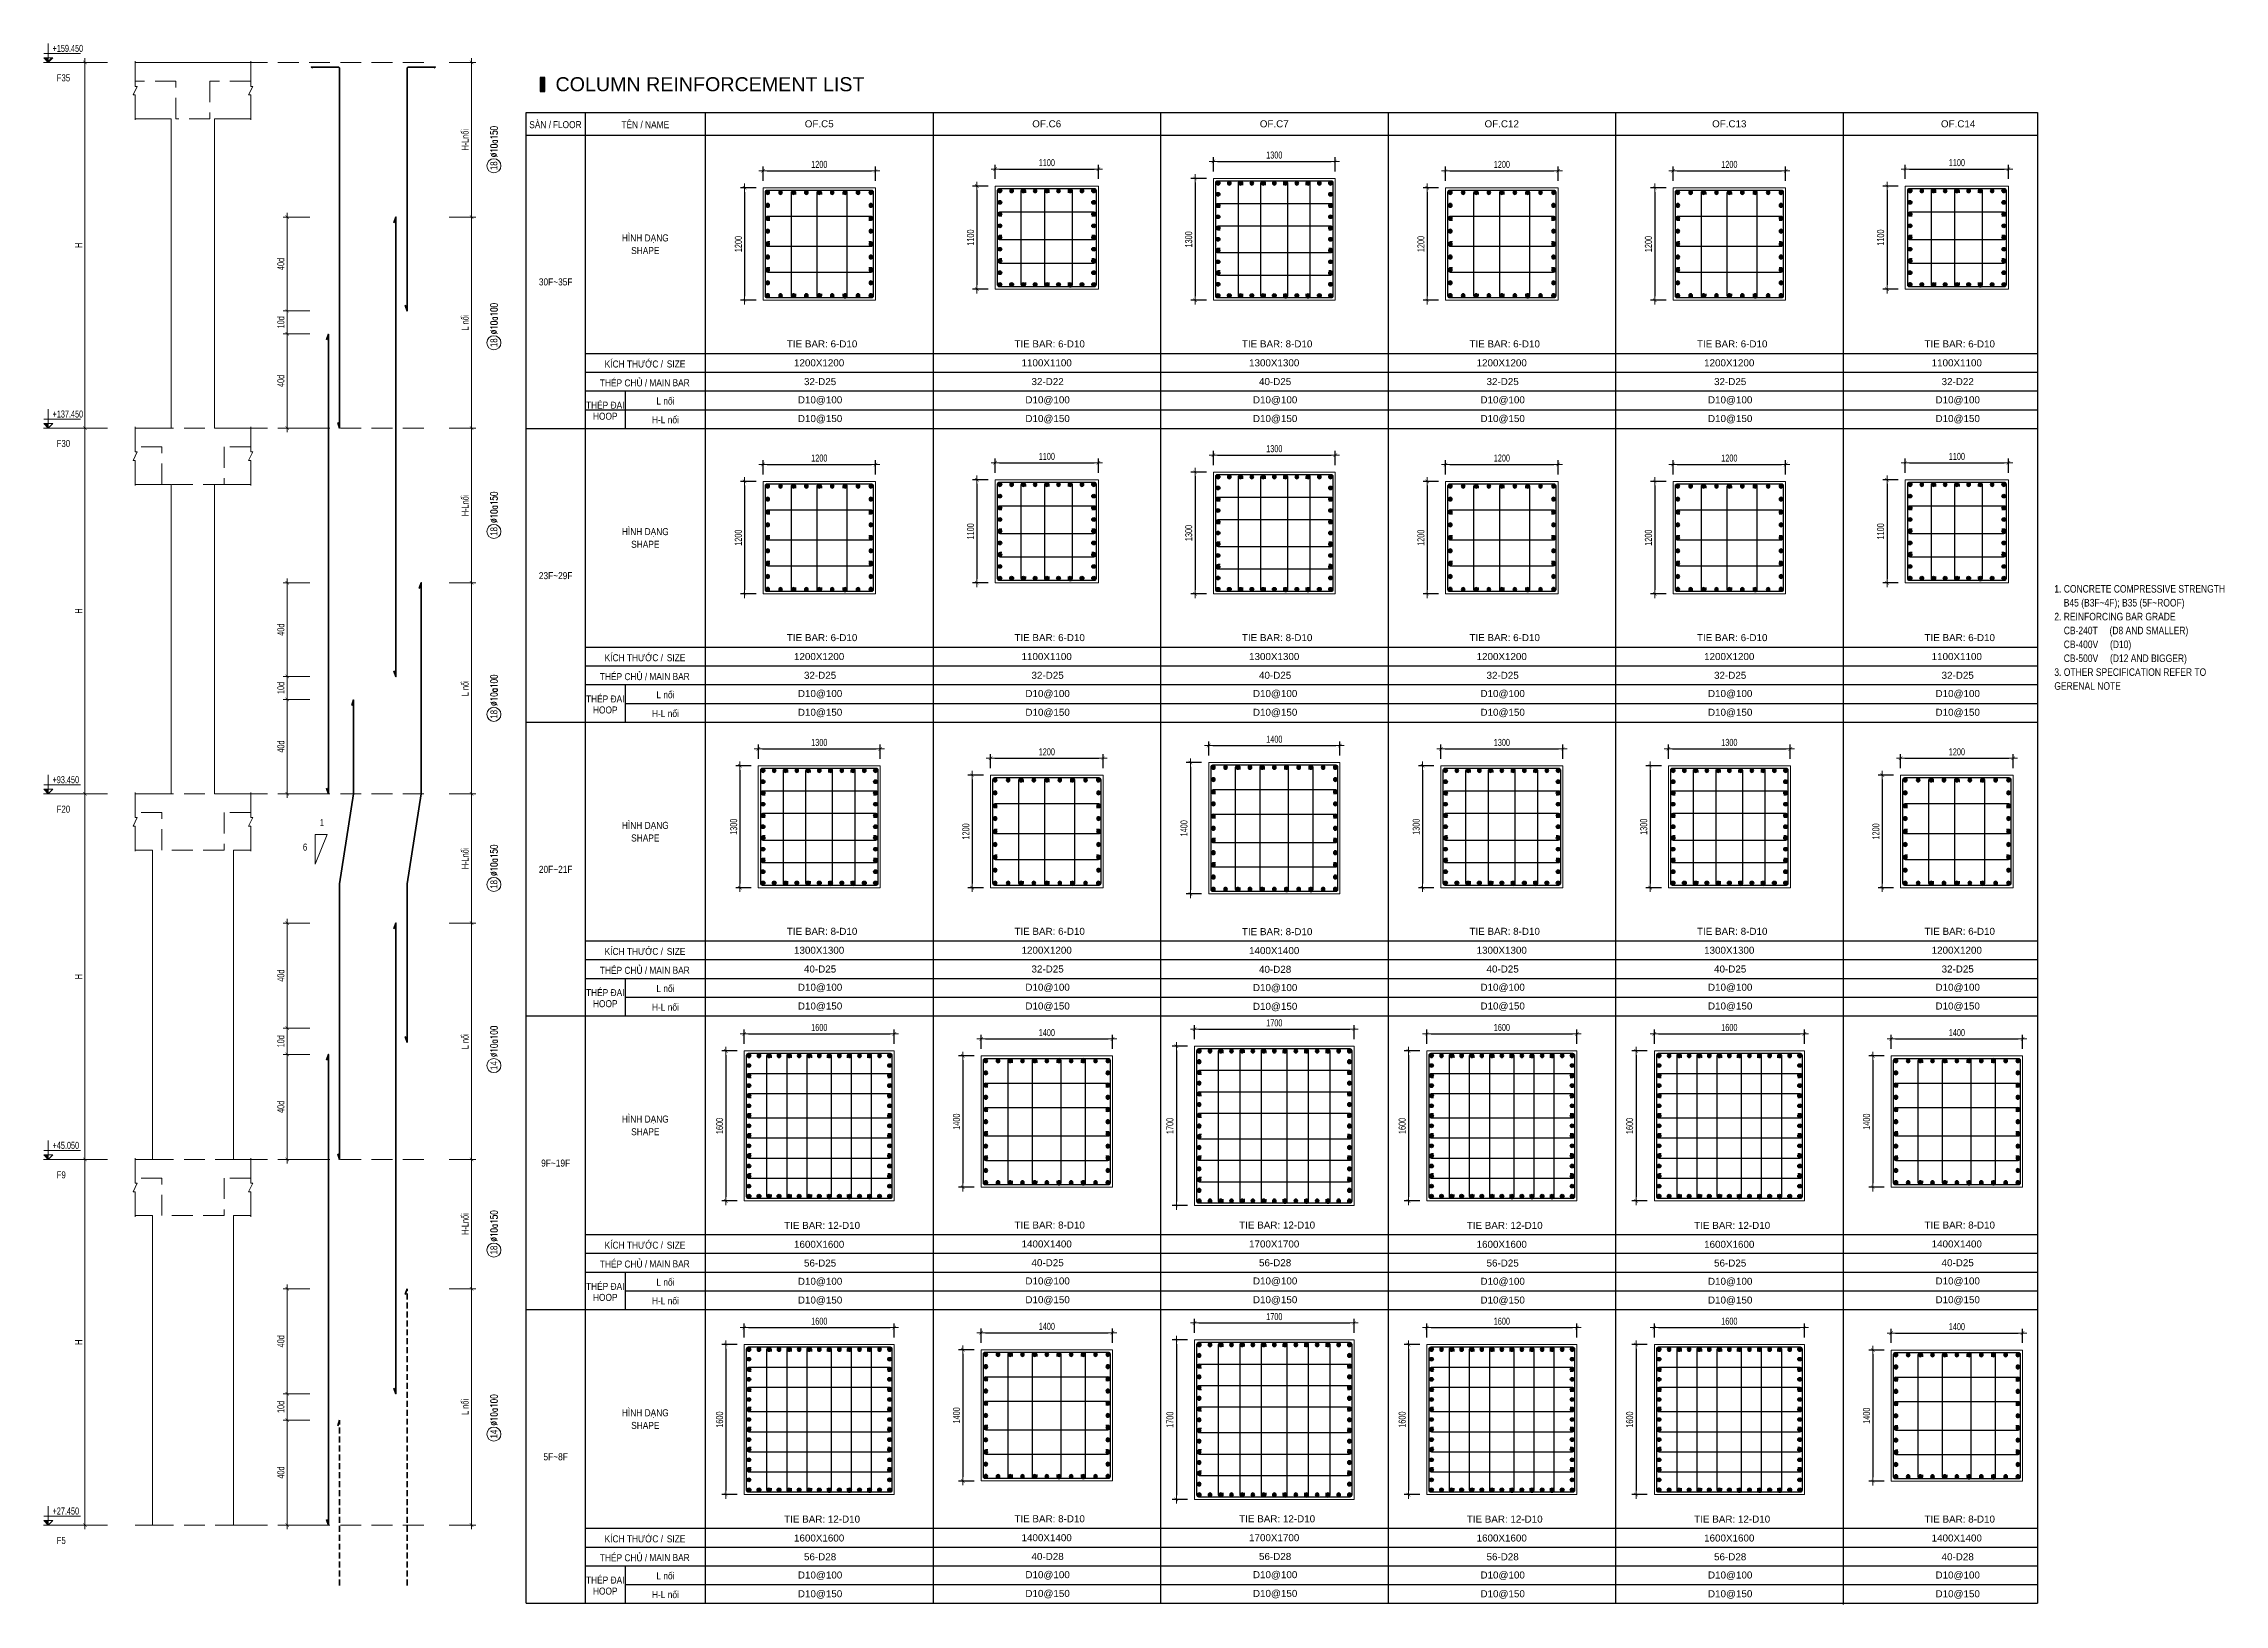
# Model space of a CAD drawing. Header units: millimetres. Extents: x 61878 to 380960, y -19809 to 191918.
# Drawn here: x 330541 to 353794, y 86293 to 102940 of the extents above; entities that cross this region are included whole.
import ezdxf
from ezdxf.enums import TextEntityAlignment as Align

# ---------------------------------------------------------------- set-up
doc = ezdxf.new("R2010")
doc.units = ezdxf.units.MM
for name, pattern in [('CENTER2', [1.125, 0.75, -0.125, 0.125, -0.125]), ('HIDDEN', [9.525, 6.35, -3.175]), ('HIDDEN2', [4.7625, 3.175, -1.5875])]:
    doc.linetypes.add(name, pattern=pattern)
doc.layers.get('0').update_dxf_attribs({"lineweight": 20})
doc.layers.get('Defpoints').update_dxf_attribs({"color": 151, "lineweight": 9})
for name, color, linetype in [('2', 2, 'Continuous'), ('CEN', 1, 'CENTER2'), ('STL', 3, 'Continuous'), ('TIT1', 3, 'Continuous'), ('TXT', 3, 'Continuous')]:
    doc.layers.add(name, color=color, linetype=linetype)
for name, color, linetype, lineweight in [('kata_thep chu', 4, 'Continuous', 35), ('NDC_S_ANNO', 7, 'Continuous', 20), ('NDC_S_BREAK-LINE', 1, 'Continuous', 15), ('NDC_S_CONTINUOUS', 3, 'Continuous', 20), ('NDC_S_DIM', 1, 'Continuous', 15), ('NDC_S_HIDDEN', 8, 'HIDDEN2', 13), ('NDC_S_REBAR', 4, 'Continuous', 35), ('NDC_S_TEXT SYMBOL', 7, 'Continuous', 20), ('NDC_S_THIN LINE', 8, 'Continuous', 9), ('NDC_S_VN TEXT', 7, 'Continuous', 20)]:
    doc.layers.add(name, color=color, linetype=linetype, lineweight=lineweight)
doc.styles.add('ARIAL', font='arial.ttf', dxfattribs={"width": 0.8})
doc.styles.add('NDC_ARIAL', font='arial.ttf', dxfattribs={"width": 0.85})
doc.styles.add('NDC_DIM', font='', dxfattribs={"width": 0.75})
doc.styles.add('NDC_EN TXT', font='romans.shx', dxfattribs={"width": 0.8})
doc.styles.add('NDC_VIE TXT', font='arial.ttf', dxfattribs={"width": 0.8})
doc.styles.get('NDC_DIM').set_extended_font_data('Dotum')
doc.dimstyles.new('NDC_dim_30', dxfattribs={"dimscale": 30, "dimtxt": 2.5, "dimasz": 1.5, "dimexe": 1.5, "dimexo": 2.5, "dimgap": 1, "dimtad": 1, "dimdec": 0, "dimzin": 0, "dimdsep": 46, "dimtxsty": 'NDC_DIM', "dimblk": 'DIMMARK', "dimcen": 0.09, "dimdle": 1.2, "dimclrd": 1, "dimclre": 1, "dimclrt": 3, "dimadec": 0, "dimazin": 0, "dimtfac": 1, "dimtdec": 0, "dimtix": 1, "dimtofl": 0, "dimtmove": 0, "dimatfit": 3, "dimfxl": 8, "dimfxlon": 1, "dimtolj": 1, "dimtzin": 0, "dimarcsym": 0})

msp = doc.modelspace()

# ---------------------------------------------------------------- texts
at = {"layer": 'NDC_S_VN TEXT', "style": 'NDC_ARIAL', "width": 0.85}
for s, p in [('SÀN /', (335835.5, 102084.5)), ('HÌNH DẠNG', (336956.7, 100868.9)), ('KÍCH THƯỚC /', (336834.4, 99531.8)), ('THÉP CHỦ /', (336724.3, 99331.8)), ('THÉP ĐAI', (336529.5, 99092.9)), ('HÌNH DẠNG', (336956.7, 97736.2)), ('KÍCH THƯỚC /', (336834.4, 96399.1)), ('THÉP CHỦ /', (336724.3, 96199.1)), ('THÉP ĐAI', (336529.5, 95960.2)), ('HÌNH DẠNG', (336956.7, 94603.5)), ('KÍCH THƯỚC /', (336834.4, 93266.4)), ('THÉP CHỦ /', (336724.3, 93066.4)), ('THÉP ĐAI', (336529.5, 92827.5)), ('HÌNH DẠNG', (336956.7, 91470.8)), ('KÍCH THƯỚC /', (336834.4, 90133.7)), ('THÉP CHỦ /', (336724.3, 89933.7)), ('THÉP ĐAI', (336529.5, 89694.8)), ('HÌNH DẠNG', (336956.7, 88338.1)), ('KÍCH THƯỚC /', (336834.4, 87001)), ('THÉP CHỦ /', (336724.3, 86801)), ('THÉP ĐAI', (336529.5, 86562.1))]:
    msp.add_text(s, height=75, dxfattribs=at).set_placement(p, align=Align.MIDDLE)
at = {"layer": 'TIT1', "style": 'NDC_ARIAL', "width": 0.85}
for s, p in [('FLOOR', (336124, 102075.7)), ('TÊN / NAME', (336956.7, 102084.5)), ('SHAPE', (336956.7, 100732.6)), ('30F~35F', (336000.8, 100398.2)), ('SIZE', (337284.8, 99523)), ('MAIN BAR', (337215.1, 99323)), ('L nối', (337171.3, 99131.8)), ('HOOP', (336529.5, 98965.6)), ('H-L nối', (337171.3, 98931.8)), ('SHAPE', (336956.7, 97599.9)), ('23F~29F', (336000.8, 97265.5)), ('SIZE', (337284.8, 96390.3)), ('MAIN BAR', (337215.1, 96190.3)), ('L nối', (337171.3, 95999.1)), ('HOOP', (336529.5, 95832.9)), ('H-L nối', (337171.3, 95799.1)), ('SHAPE', (336956.7, 94467.2)), ('20F~21F', (336000.8, 94132.8)), ('SIZE', (337284.8, 93257.6)), ('MAIN BAR', (337215.1, 93057.6)), ('L nối', (337171.3, 92866.4)), ('HOOP', (336529.5, 92700.2)), ('H-L nối', (337171.3, 92666.4)), ('SHAPE', (336956.7, 91334.5)), ('9F~19F', (336000.8, 91000.1)), ('SIZE', (337284.8, 90124.9)), ('MAIN BAR', (337215.1, 89924.9)), ('L nối', (337171.3, 89733.7)), ('HOOP', (336529.5, 89567.5)), ('H-L nối', (337171.3, 89533.7)), ('SHAPE', (336956.7, 88201.8)), ('5F~8F', (336000.8, 87867.4)), ('SIZE', (337284.8, 86992.2)), ('MAIN BAR', (337215.1, 86792.2)), ('L nối', (337171.3, 86601)), ('HOOP', (336529.5, 86434.8)), ('H-L nối', (337171.3, 86401))]:
    msp.add_text(s, height=75, dxfattribs=at).set_placement(p, align=Align.MIDDLE)
at = {"layer": 'TIT1', "color": 2, "style": 'NDC_ARIAL'}
for s, p in [('OF.C5', (338810.8, 102084.5)), ('OF.C6', (341236.9, 102084.5)), ('OF.C7', (343662.9, 102084.5)), ('OF.C12', (346089, 102084.5)), ('OF.C13', (348515.1, 102084.5)), ('OF.C14', (350955.6, 102084.5))]:
    msp.add_text(s, height=75, dxfattribs=at).set_placement(p, align=Align.MIDDLE)
at = {"layer": 'TIT1', "style": 'NDC_ARIAL'}
for s, p in [('TIE BAR: 6-D10', (338842, 99737.1)), ('TIE BAR: 6-D10', (341268.1, 99737.1)), ('TIE BAR: 8-D10', (343694.2, 99737.1)), ('TIE BAR: 6-D10', (346120.3, 99737.1)), ('TIE BAR: 6-D10', (348546.4, 99737.1)), ('TIE BAR: 6-D10', (350972.5, 99737.1)), ('1200X1200', (338810.2, 99535.2)), ('1100X1100', (341236.3, 99535.2)), ('1300X1300', (343662.4, 99535.2)), ('1200X1200', (346088.5, 99535.2)), ('1200X1200', (348514.6, 99535.2)), ('1100X1100', (350940.7, 99535.2)), ('32-D25', (338820.3, 99335.2)), ('32-D22', (341246.4, 99335.2)), ('40-D25', (343672.5, 99335.2)), ('32-D25', (346098.5, 99335.2)), ('32-D25', (348524.6, 99335.2)), ('32-D22', (350950.7, 99335.2)), ('D10@100', (338820.3, 99135.2)), ('D10@100', (341246.4, 99135.2)), ('D10@100', (343672.5, 99135.2)), ('D10@100', (346098.5, 99135.2)), ('D10@100', (348524.6, 99135.2)), ('D10@100', (350950.7, 99135.2)), ('D10@150', (338820.3, 98935.2)), ('D10@150', (341246.4, 98935.2)), ('D10@150', (343672.5, 98935.2)), ('D10@150', (346098.5, 98935.2)), ('D10@150', (348524.6, 98935.2)), ('D10@150', (350950.7, 98935.2)), ('TIE BAR: 6-D10', (338842, 96604.4)), ('TIE BAR: 6-D10', (341268.1, 96604.4)), ('TIE BAR: 8-D10', (343694.2, 96604.4)), ('TIE BAR: 6-D10', (346120.3, 96604.4)), ('TIE BAR: 6-D10', (348546.4, 96604.4)), ('TIE BAR: 6-D10', (350972.5, 96604.4)), ('1200X1200', (338810.2, 96402.5)), ('1100X1100', (341236.3, 96402.5)), ('1300X1300', (343662.4, 96402.5)), ('1200X1200', (346088.5, 96402.5)), ('1200X1200', (348514.6, 96402.5)), ('1100X1100', (350940.7, 96402.5)), ('D10@100', (338820.3, 96002.5)), ('32-D25', (338820.3, 96202.5)), ('D10@100', (341246.4, 96002.5)), ('32-D25', (341246.4, 96202.5)), ('D10@100', (343672.5, 96002.5)), ('40-D25', (343672.5, 96202.5)), ('D10@100', (346098.5, 96002.5)), ('32-D25', (346098.5, 96202.5)), ('D10@100', (348524.6, 96002.5)), ('32-D25', (348524.6, 96202.5)), ('D10@100', (350950.7, 96002.5)), ('32-D25', (350950.7, 96202.5)), ('D10@150', (338820.3, 95802.5)), ('D10@150', (341246.4, 95802.5)), ('D10@150', (343672.5, 95802.5)), ('D10@150', (346098.5, 95802.5)), ('D10@150', (348524.6, 95802.5)), ('D10@150', (350950.7, 95802.5)), ('TIE BAR: 8-D10', (338842, 93471.7)), ('TIE BAR: 6-D10', (341268.1, 93471.7)), ('TIE BAR: 8-D10', (343694.2, 93468.2)), ('TIE BAR: 8-D10', (346120.3, 93471.7)), ('TIE BAR: 8-D10', (348546.4, 93471.7)), ('TIE BAR: 6-D10', (350972.5, 93471.7)), ('1300X1300', (338810.2, 93269.8)), ('1200X1200', (341236.3, 93269.8)), ('1400X1400', (343662.4, 93266.3)), ('1300X1300', (346088.5, 93269.8)), ('1300X1300', (348514.6, 93269.8)), ('1200X1200', (350940.7, 93269.8)), ('40-D25', (338820.3, 93069.8)), ('32-D25', (341246.4, 93069.8)), ('40-D28', (343672.5, 93066.3)), ('40-D25', (346098.5, 93069.8)), ('40-D25', (348524.6, 93069.8)), ('32-D25', (350950.7, 93069.8)), ('D10@100', (338820.3, 92869.8)), ('D10@100', (341246.4, 92869.8)), ('D10@100', (343672.5, 92866.3)), ('D10@100', (346098.5, 92869.8)), ('D10@100', (348524.6, 92869.8)), ('D10@100', (350950.7, 92869.8)), ('D10@150', (338820.3, 92669.8)), ('D10@150', (341246.4, 92669.8)), ('D10@150', (343672.5, 92666.3)), ('D10@150', (346098.5, 92669.8)), ('D10@150', (348524.6, 92669.8)), ('D10@150', (350950.7, 92669.8)), ('TIE BAR: 12-D10', (338842, 90335.5)), ('TIE BAR: 8-D10', (341268.1, 90339)), ('TIE BAR: 12-D10', (343694.2, 90339)), ('TIE BAR: 12-D10', (346120.3, 90335.5)), ('TIE BAR: 12-D10', (348546.4, 90335.5)), ('TIE BAR: 8-D10', (350972.5, 90339)), ('1600X1600', (338810.2, 90133.6)), ('1400X1400', (341236.3, 90137.1)), ('1700X1700', (343662.4, 90137.1)), ('1600X1600', (346088.5, 90133.6)), ('1600X1600', (348514.6, 90133.6)), ('1400X1400', (350940.7, 90137.1)), ('D10@100', (338820.3, 89733.6)), ('56-D25', (338820.3, 89933.6)), ('D10@100', (341246.4, 89737.1)), ('40-D25', (341246.4, 89937.1)), ('D10@100', (343672.5, 89737.1)), ('56-D28', (343672.5, 89937.1)), ('D10@100', (346098.5, 89733.6)), ('56-D25', (346098.5, 89933.6)), ('D10@100', (348524.6, 89733.6)), ('56-D25', (348524.6, 89933.6)), ('D10@100', (350950.7, 89737.1)), ('40-D25', (350950.7, 89937.1)), ('D10@150', (338820.3, 89533.6)), ('D10@150', (341246.4, 89537.1)), ('D10@150', (343672.5, 89537.1)), ('D10@150', (346098.5, 89533.6)), ('D10@150', (348524.6, 89533.6)), ('D10@150', (350950.7, 89537.1)), ('TIE BAR: 12-D10', (338842, 87202.8)), ('TIE BAR: 8-D10', (341268.1, 87206.3)), ('TIE BAR: 12-D10', (343694.2, 87206.3)), ('TIE BAR: 12-D10', (346120.3, 87202.8)), ('TIE BAR: 12-D10', (348546.4, 87202.8)), ('TIE BAR: 8-D10', (350972.5, 87202.8)), ('1600X1600', (338810.2, 87000.9)), ('1400X1400', (341236.3, 87004.4)), ('1700X1700', (343662.4, 87004.4)), ('1600X1600', (346088.5, 87000.9)), ('1600X1600', (348514.6, 87000.9)), ('1400X1400', (350940.7, 87000.9)), ('56-D28', (338820.3, 86800.9)), ('40-D28', (341246.4, 86804.4)), ('56-D28', (343672.5, 86804.4)), ('56-D28', (346098.5, 86800.9)), ('56-D28', (348524.6, 86800.9)), ('40-D28', (350950.7, 86800.9)), ('D10@100', (338820.3, 86600.9)), ('D10@100', (341246.4, 86604.4)), ('D10@100', (343672.5, 86604.4)), ('D10@100', (346098.5, 86600.9)), ('D10@100', (348524.6, 86600.9)), ('D10@100', (350950.7, 86600.9)), ('D10@150', (338820.3, 86400.9)), ('D10@150', (341246.4, 86404.4)), ('D10@150', (343672.5, 86404.4)), ('D10@150', (346098.5, 86400.9)), ('D10@150', (348524.6, 86400.9)), ('D10@150', (350950.7, 86400.9))]:
    msp.add_text(s, height=75, dxfattribs=at).set_placement(p, align=Align.MIDDLE)
at = {"layer": 'TXT', "color": 3, "style": 'ARIAL'}
msp.add_text('COLUMN REINFORCEMENT LIST', height=150, dxfattribs=at).set_placement((335999, 102431.9))

# ---------------------------------------------------------------- blocks, each defined once
blk = doc.blocks.new('DIMMARK')
at = {"layer": 'NDC_S_DIM', "color": 1}
blk.add_line((-1.5, 0), (1, 0), dxfattribs=at)
at = {"layer": 'NDC_S_DIM', "color": 2, "const_width": 0.1}
blk.add_lwpolyline([(-0.42, -0.42), (0.42, 0.42)], dxfattribs=at)
blk = doc.blocks.new('*D1160')
at = {"layer": 'Defpoints', "color": 0, "ltscale": 40, "transparency": 16777216}
for p in [(345290, 89064), (346890, 89245), (346890, 89064)]:
    blk.add_point(p, dxfattribs=at)
at = {"layer": 'NDC_S_DIM', "color": 1, "lineweight": -2, "ltscale": 40, "transparency": 16777216}
for p, q in [((345290, 89139), (345290, 89290)), ((345335, 89245), (346845, 89245)), ((346890, 89139), (346890, 89290))]:
    blk.add_line(p, q, dxfattribs=at)
at = {"layer": 'NDC_S_DIM', "color": 1, "lineweight": -2, "ltscale": 40, "transparency": 16777216, "xscale": 45, "yscale": 45, "zscale": 45, "rotation": 180}
blk.add_blockref('DIMMARK', (345290, 89245), dxfattribs=at)
at = {"layer": 'NDC_S_DIM', "color": 1, "lineweight": -2, "ltscale": 40, "transparency": 16777216, "xscale": 45, "yscale": 45, "zscale": 45}
blk.add_blockref('DIMMARK', (346890, 89245), dxfattribs=at)
at = {"layer": 'NDC_S_DIM', "color": 3, "ltscale": 40, "transparency": 16777216, "insert": (346090, 89313), "char_height": 75, "attachment_point": 5, "style": 'NDC_DIM'}
blk.add_mtext('\\A1;1600', dxfattribs=at)
blk = doc.blocks.new('8')
at = {"layer": '2'}
blk.add_hatch(color=256, dxfattribs=at).paths.add_polyline_path([(20, 0, 0.386127), (2, 20), (-2, 20, 0.386127), (-20, 0, 1)])
blk.add_circle((0, 0), 20, dxfattribs=at)
blk = doc.blocks.new('5')
at = {"layer": 'CEN', "rotation": 180}
blk.add_blockref('8', (0, 0), dxfattribs=at)
blk = doc.blocks.new('*U1145')
at = {"layer": 'STL', "xscale": -1, "rotation": 270}
blk.add_blockref('5', (0, 0), dxfattribs=at)
blk = doc.blocks.new('*U1146')
at = {"layer": 'NDC_S_DIM', "color": 0, "linetype": 'ByBlock', "lineweight": -2, "transparency": 16777216}
for p in [(308770, 80184), (308877, 80184), (308984, 80184), (309091, 80184), (309199, 80184), (309306, 80184), (309413, 80184), (309520, 80184), (309627, 80184), (309734, 80184), (309842, 80184), (309949, 80184), (310056, 80184), (310163, 80184), (310270, 80184)]:
    blk.add_blockref('*U1145', p, dxfattribs=at)
blk = doc.blocks.new('*U1147')
at = {"layer": 'STL', "xscale": -1, "rotation": 270}
blk.add_blockref('5', (0, 0), dxfattribs=at)
blk = doc.blocks.new('*U1148')
at = {"layer": 'NDC_S_DIM', "color": 0, "linetype": 'ByBlock', "lineweight": -2, "transparency": 16777216}
for p in [(308770, 80184), (308877, 80184), (308984, 80184), (309091, 80184), (309199, 80184), (309306, 80184), (309413, 80184), (309520, 80184), (309627, 80184), (309734, 80184), (309842, 80184), (309949, 80184), (310056, 80184), (310163, 80184), (310270, 80184)]:
    blk.add_blockref('*U1147', p, dxfattribs=at)
blk = doc.blocks.new('*U1149')
at = {"layer": 'STL', "xscale": -1, "rotation": 270}
blk.add_blockref('5', (0, 0), dxfattribs=at)
blk = doc.blocks.new('*U1150')
at = {"layer": 'NDC_S_DIM', "color": 0, "linetype": 'ByBlock', "lineweight": -2, "transparency": 16777216}
for p in [(308770, 80184), (308877, 80184), (308984, 80184), (309091, 80184), (309199, 80184), (309306, 80184), (309413, 80184), (309520, 80184), (309627, 80184), (309734, 80184), (309842, 80184), (309949, 80184), (310056, 80184), (310163, 80184), (310270, 80184)]:
    blk.add_blockref('*U1149', p, dxfattribs=at)
blk = doc.blocks.new('*U1151')
at = {"layer": 'STL', "xscale": -1, "rotation": 270}
blk.add_blockref('5', (0, 0), dxfattribs=at)
blk = doc.blocks.new('*U1152')
at = {"layer": 'NDC_S_DIM', "color": 0, "linetype": 'ByBlock', "lineweight": -2, "transparency": 16777216}
for p in [(308770, 80184), (308877, 80184), (308984, 80184), (309091, 80184), (309199, 80184), (309306, 80184), (309413, 80184), (309520, 80184), (309627, 80184), (309734, 80184), (309842, 80184), (309949, 80184), (310056, 80184), (310163, 80184), (310270, 80184)]:
    blk.add_blockref('*U1151', p, dxfattribs=at)
blk = doc.blocks.new('*D1157')
at = {"layer": 'Defpoints', "color": 0, "ltscale": 40, "transparency": 16777216}
for p in [(346890, 92378), (345290, 92196), (346890, 92196)]:
    blk.add_point(p, dxfattribs=at)
at = {"layer": 'NDC_S_DIM', "color": 1, "lineweight": -2, "ltscale": 40, "transparency": 16777216}
for p, q in [((345290, 92271), (345290, 92423)), ((345335, 92378), (346845, 92378)), ((346890, 92271), (346890, 92423))]:
    blk.add_line(p, q, dxfattribs=at)
at = {"layer": 'NDC_S_DIM', "color": 1, "lineweight": -2, "ltscale": 40, "transparency": 16777216, "xscale": 45, "yscale": 45, "zscale": 45, "rotation": 180}
blk.add_blockref('DIMMARK', (345290, 92378), dxfattribs=at)
at = {"layer": 'NDC_S_DIM', "color": 1, "lineweight": -2, "ltscale": 40, "transparency": 16777216, "xscale": 45, "yscale": 45, "zscale": 45}
blk.add_blockref('DIMMARK', (346890, 92378), dxfattribs=at)
at = {"layer": 'NDC_S_DIM', "color": 3, "ltscale": 40, "transparency": 16777216, "insert": (346090, 92446), "char_height": 75, "attachment_point": 5, "style": 'NDC_DIM'}
blk.add_mtext('\\A1;1600', dxfattribs=at)
blk = doc.blocks.new('*U1140')
at = {"layer": 'STL', "xscale": -1, "rotation": 270}
blk.add_blockref('5', (0, 0), dxfattribs=at)
blk = doc.blocks.new('*U1141')
at = {"layer": 'NDC_S_DIM', "color": 0, "linetype": 'ByBlock', "lineweight": -2, "transparency": 16777216}
for p in [(308770, 80184), (308877, 80184), (308984, 80184), (309091, 80184), (309199, 80184), (309306, 80184), (309413, 80184), (309520, 80184), (309627, 80184), (309734, 80184), (309842, 80184), (309949, 80184), (310056, 80184), (310163, 80184), (310270, 80184)]:
    blk.add_blockref('*U1140', p, dxfattribs=at)
blk = doc.blocks.new('*U1142')
at = {"layer": 'STL', "xscale": -1, "rotation": 270}
blk.add_blockref('5', (0, 0), dxfattribs=at)
blk = doc.blocks.new('*U1143')
at = {"layer": 'NDC_S_DIM', "color": 0, "linetype": 'ByBlock', "lineweight": -2, "transparency": 16777216}
for p in [(308770, 80184), (308877, 80184), (308984, 80184), (309091, 80184), (309199, 80184), (309306, 80184), (309413, 80184), (309520, 80184), (309627, 80184), (309734, 80184), (309842, 80184), (309949, 80184), (310056, 80184), (310163, 80184), (310270, 80184)]:
    blk.add_blockref('*U1142', p, dxfattribs=at)
blk = doc.blocks.new('*U1136')
at = {"layer": 'STL', "xscale": -1, "rotation": 270}
blk.add_blockref('5', (0, 0), dxfattribs=at)
blk = doc.blocks.new('*U1137')
at = {"layer": 'NDC_S_DIM', "color": 0, "linetype": 'ByBlock', "lineweight": -2, "transparency": 16777216}
for p in [(308770, 80184), (308877, 80184), (308984, 80184), (309091, 80184), (309199, 80184), (309306, 80184), (309413, 80184), (309520, 80184), (309627, 80184), (309734, 80184), (309842, 80184), (309949, 80184), (310056, 80184), (310163, 80184), (310270, 80184)]:
    blk.add_blockref('*U1136', p, dxfattribs=at)
blk = doc.blocks.new('*U1138')
at = {"layer": 'STL', "xscale": -1, "rotation": 270}
blk.add_blockref('5', (0, 0), dxfattribs=at)
blk = doc.blocks.new('*U1139')
at = {"layer": 'NDC_S_DIM', "color": 0, "linetype": 'ByBlock', "lineweight": -2, "transparency": 16777216}
for p in [(308770, 80184), (308877, 80184), (308984, 80184), (309091, 80184), (309199, 80184), (309306, 80184), (309413, 80184), (309520, 80184), (309627, 80184), (309734, 80184), (309842, 80184), (309949, 80184), (310056, 80184), (310163, 80184), (310270, 80184)]:
    blk.add_blockref('*U1138', p, dxfattribs=at)
blk = doc.blocks.new('*D1158')
at = {"layer": 'Defpoints', "color": 0, "ltscale": 40, "transparency": 16777216}
for p in [(346740, 95418), (345440, 95237), (346740, 95237)]:
    blk.add_point(p, dxfattribs=at)
at = {"layer": 'NDC_S_DIM', "color": 1, "lineweight": -2, "ltscale": 40, "transparency": 16777216}
for p, q in [((345440, 95312), (345440, 95463)), ((345485, 95418), (346695, 95418)), ((346740, 95312), (346740, 95463))]:
    blk.add_line(p, q, dxfattribs=at)
at = {"layer": 'NDC_S_DIM', "color": 1, "lineweight": -2, "ltscale": 40, "transparency": 16777216, "xscale": 45, "yscale": 45, "zscale": 45, "rotation": 180}
blk.add_blockref('DIMMARK', (345440, 95418), dxfattribs=at)
at = {"layer": 'NDC_S_DIM', "color": 1, "lineweight": -2, "ltscale": 40, "transparency": 16777216, "xscale": 45, "yscale": 45, "zscale": 45}
blk.add_blockref('DIMMARK', (346740, 95418), dxfattribs=at)
at = {"layer": 'NDC_S_DIM', "color": 3, "ltscale": 40, "transparency": 16777216, "insert": (346090, 95486), "char_height": 75, "attachment_point": 5, "style": 'NDC_DIM'}
blk.add_mtext('\\A1;1300', dxfattribs=at)
blk = doc.blocks.new('*D1159')
at = {"layer": 'Defpoints', "color": 0, "ltscale": 40, "transparency": 16777216}
for p in [(345440, 95237), (345245, 93937), (345440, 93937)]:
    blk.add_point(p, dxfattribs=at)
at = {"layer": 'NDC_S_DIM', "color": 1, "lineweight": -2, "ltscale": 40, "transparency": 16777216}
for p, q in [((345365, 95237), (345200, 95237)), ((345245, 95192), (345245, 93982)), ((345365, 93937), (345200, 93937))]:
    blk.add_line(p, q, dxfattribs=at)
at = {"layer": 'NDC_S_DIM', "color": 1, "lineweight": -2, "ltscale": 40, "transparency": 16777216, "xscale": 45, "yscale": 45, "zscale": 45}
for p, rotation in [((345245, 95237), 90), ((345245, 93937), 270)]:
    blk.add_blockref('DIMMARK', p, dxfattribs=dict(at, rotation=rotation))
at = {"layer": 'NDC_S_DIM', "color": 3, "ltscale": 40, "transparency": 16777216, "insert": (345177, 94587), "char_height": 75, "attachment_point": 5, "rotation": 90, "style": 'NDC_DIM'}
blk.add_mtext('\\A1;1300', dxfattribs=at)
blk = doc.blocks.new('*U1144')
at = {"layer": 'STL', "xscale": -1, "rotation": 270}
blk.add_blockref('5', (0, 0), dxfattribs=at)
blk = doc.blocks.new('*U1124')
at = {"layer": 'NDC_S_DIM', "color": 0, "linetype": 'ByBlock', "lineweight": -2, "transparency": 16777216}
for p in [(308920, 95186), (309040, 95186), (309160, 95186), (309280, 95186), (309400, 95186), (309520, 95186), (309640, 95186), (309760, 95186), (309880, 95186), (310000, 95186), (310120, 95186)]:
    blk.add_blockref('*U1144', p, dxfattribs=at)
blk = doc.blocks.new('*U1125')
at = {"layer": 'STL', "xscale": -1, "rotation": 270}
blk.add_blockref('5', (0, 0), dxfattribs=at)
blk = doc.blocks.new('*U1126')
at = {"layer": 'NDC_S_DIM', "color": 0, "linetype": 'ByBlock', "lineweight": -2, "transparency": 16777216}
for p in [(308920, 95186), (309040, 95186), (309160, 95186), (309280, 95186), (309400, 95186), (309520, 95186), (309640, 95186), (309760, 95186), (309880, 95186), (310000, 95186), (310120, 95186)]:
    blk.add_blockref('*U1125', p, dxfattribs=at)
blk = doc.blocks.new('*U1127')
at = {"layer": 'STL', "xscale": -1, "rotation": 270}
blk.add_blockref('5', (0, 0), dxfattribs=at)
blk = doc.blocks.new('*U1128')
at = {"layer": 'NDC_S_DIM', "color": 0, "linetype": 'ByBlock', "lineweight": -2, "transparency": 16777216}
for p in [(308920, 95186), (309040, 95186), (309160, 95186), (309280, 95186), (309400, 95186), (309520, 95186), (309640, 95186), (309760, 95186), (309880, 95186), (310000, 95186), (310120, 95186)]:
    blk.add_blockref('*U1127', p, dxfattribs=at)
blk = doc.blocks.new('*U1129')
at = {"layer": 'STL', "xscale": -1, "rotation": 270}
blk.add_blockref('5', (0, 0), dxfattribs=at)
blk = doc.blocks.new('*U1130')
at = {"layer": 'NDC_S_DIM', "color": 0, "linetype": 'ByBlock', "lineweight": -2, "transparency": 16777216}
for p in [(308920, 95186), (309040, 95186), (309160, 95186), (309280, 95186), (309400, 95186), (309520, 95186), (309640, 95186), (309760, 95186), (309880, 95186), (310000, 95186), (310120, 95186)]:
    blk.add_blockref('*U1129', p, dxfattribs=at)
blk = doc.blocks.new('*D1153')
at = {"layer": 'Defpoints', "color": 0, "ltscale": 40, "transparency": 16777216}
for p in [(346690, 98451), (345490, 98270), (346690, 98270)]:
    blk.add_point(p, dxfattribs=at)
at = {"layer": 'NDC_S_DIM', "color": 1, "lineweight": -2, "ltscale": 40, "transparency": 16777216}
for p, q in [((345490, 98345), (345490, 98496)), ((345535, 98451), (346645, 98451)), ((346690, 98345), (346690, 98496))]:
    blk.add_line(p, q, dxfattribs=at)
at = {"layer": 'NDC_S_DIM', "color": 1, "lineweight": -2, "ltscale": 40, "transparency": 16777216, "xscale": 45, "yscale": 45, "zscale": 45, "rotation": 180}
blk.add_blockref('DIMMARK', (345490, 98451), dxfattribs=at)
at = {"layer": 'NDC_S_DIM', "color": 1, "lineweight": -2, "ltscale": 40, "transparency": 16777216, "xscale": 45, "yscale": 45, "zscale": 45}
blk.add_blockref('DIMMARK', (346690, 98451), dxfattribs=at)
at = {"layer": 'NDC_S_DIM', "color": 3, "ltscale": 40, "transparency": 16777216, "insert": (346090, 98519), "char_height": 75, "attachment_point": 5, "style": 'NDC_DIM'}
blk.add_mtext('\\A1;1200', dxfattribs=at)
blk = doc.blocks.new('*D1154')
at = {"layer": 'Defpoints', "color": 0, "ltscale": 40, "transparency": 16777216}
for p in [(345490, 98270), (345295, 97070), (345490, 97070)]:
    blk.add_point(p, dxfattribs=at)
at = {"layer": 'NDC_S_DIM', "color": 1, "lineweight": -2, "ltscale": 40, "transparency": 16777216}
for p, q in [((345415, 98270), (345250, 98270)), ((345295, 98225), (345295, 97115)), ((345415, 97070), (345250, 97070))]:
    blk.add_line(p, q, dxfattribs=at)
at = {"layer": 'NDC_S_DIM', "color": 1, "lineweight": -2, "ltscale": 40, "transparency": 16777216, "xscale": 45, "yscale": 45, "zscale": 45}
for p, rotation in [((345295, 98270), 90), ((345295, 97070), 270)]:
    blk.add_blockref('DIMMARK', p, dxfattribs=dict(at, rotation=rotation))
at = {"layer": 'NDC_S_DIM', "color": 3, "ltscale": 40, "transparency": 16777216, "insert": (345227, 97670), "char_height": 75, "attachment_point": 5, "rotation": 90, "style": 'NDC_DIM'}
blk.add_mtext('\\A1;1200', dxfattribs=at)
blk = doc.blocks.new('*U1133')
at = {"layer": 'STL', "xscale": -1, "rotation": 270}
blk.add_blockref('5', (0, 0), dxfattribs=at)
blk = doc.blocks.new('*U1120')
at = {"layer": 'NDC_S_DIM', "color": 0, "linetype": 'ByBlock', "lineweight": -2, "transparency": 16777216}
for p in [(306394, 95024), (306531, 95024), (306669, 95024), (306806, 95024), (306944, 95024), (307082, 95024), (307219, 95024), (307357, 95024), (307494, 95024)]:
    blk.add_blockref('*U1133', p, dxfattribs=at)
blk = doc.blocks.new('*U1122')
at = {"layer": 'STL', "xscale": -1, "rotation": 270}
blk.add_blockref('5', (0, 0), dxfattribs=at)
blk = doc.blocks.new('*U1121')
at = {"layer": 'NDC_S_DIM', "color": 0, "linetype": 'ByBlock', "lineweight": -2, "transparency": 16777216}
for p in [(306394, 95024), (306531, 95024), (306669, 95024), (306806, 95024), (306944, 95024), (307082, 95024), (307219, 95024), (307357, 95024), (307494, 95024)]:
    blk.add_blockref('*U1122', p, dxfattribs=at)
blk = doc.blocks.new('*U1131')
at = {"layer": 'STL', "xscale": -1, "rotation": 270}
blk.add_blockref('5', (0, 0), dxfattribs=at)
blk = doc.blocks.new('*U1123')
at = {"layer": 'NDC_S_DIM', "color": 0, "linetype": 'ByBlock', "lineweight": -2, "transparency": 16777216}
for p in [(306394, 95024), (306531, 95024), (306669, 95024), (306806, 95024), (306944, 95024), (307082, 95024), (307219, 95024), (307357, 95024), (307494, 95024)]:
    blk.add_blockref('*U1131', p, dxfattribs=at)
blk = doc.blocks.new('*U1119')
at = {"layer": 'STL', "xscale": -1, "rotation": 270}
blk.add_blockref('5', (0, 0), dxfattribs=at)
blk = doc.blocks.new('*U1132')
at = {"layer": 'NDC_S_DIM', "color": 0, "linetype": 'ByBlock', "lineweight": -2, "transparency": 16777216}
for p in [(306394, 95024), (306531, 95024), (306669, 95024), (306806, 95024), (306944, 95024), (307082, 95024), (307219, 95024), (307357, 95024), (307494, 95024)]:
    blk.add_blockref('*U1119', p, dxfattribs=at)
blk = doc.blocks.new('*D1155')
at = {"layer": 'Defpoints', "color": 0, "ltscale": 40, "transparency": 16777216}
for p in [(345490, 101402), (346690, 101584), (346690, 101402)]:
    blk.add_point(p, dxfattribs=at)
at = {"layer": 'NDC_S_DIM', "color": 1, "lineweight": -2, "ltscale": 40, "transparency": 16777216}
for p, q in [((345490, 101477), (345490, 101629)), ((346690, 101477), (346690, 101629)), ((345535, 101584), (346645, 101584))]:
    blk.add_line(p, q, dxfattribs=at)
at = {"layer": 'NDC_S_DIM', "color": 1, "lineweight": -2, "ltscale": 40, "transparency": 16777216, "xscale": 45, "yscale": 45, "zscale": 45, "rotation": 180}
blk.add_blockref('DIMMARK', (345490, 101584), dxfattribs=at)
at = {"layer": 'NDC_S_DIM', "color": 1, "lineweight": -2, "ltscale": 40, "transparency": 16777216, "xscale": 45, "yscale": 45, "zscale": 45}
blk.add_blockref('DIMMARK', (346690, 101584), dxfattribs=at)
at = {"layer": 'NDC_S_DIM', "color": 3, "ltscale": 40, "transparency": 16777216, "insert": (346090, 101651), "char_height": 75, "attachment_point": 5, "style": 'NDC_DIM'}
blk.add_mtext('\\A1;1200', dxfattribs=at)
blk = doc.blocks.new('*D1156')
at = {"layer": 'Defpoints', "color": 0, "ltscale": 40, "transparency": 16777216}
for p in [(345490, 101402), (345295, 100202), (345490, 100202)]:
    blk.add_point(p, dxfattribs=at)
at = {"layer": 'NDC_S_DIM', "color": 1, "lineweight": -2, "ltscale": 40, "transparency": 16777216}
for p, q in [((345415, 101402), (345250, 101402)), ((345295, 101357), (345295, 100247)), ((345415, 100202), (345250, 100202))]:
    blk.add_line(p, q, dxfattribs=at)
at = {"layer": 'NDC_S_DIM', "color": 1, "lineweight": -2, "ltscale": 40, "transparency": 16777216, "xscale": 45, "yscale": 45, "zscale": 45}
for p, rotation in [((345295, 101402), 90), ((345295, 100202), 270)]:
    blk.add_blockref('DIMMARK', p, dxfattribs=dict(at, rotation=rotation))
at = {"layer": 'NDC_S_DIM', "color": 3, "ltscale": 40, "transparency": 16777216, "insert": (345227, 100802), "char_height": 75, "attachment_point": 5, "rotation": 90, "style": 'NDC_DIM'}
blk.add_mtext('\\A1;1200', dxfattribs=at)
blk = doc.blocks.new('*U1118')
at = {"layer": 'STL', "xscale": -1, "rotation": 270}
blk.add_blockref('5', (0, 0), dxfattribs=at)
blk = doc.blocks.new('*U1135')
at = {"layer": 'NDC_S_DIM', "color": 0, "linetype": 'ByBlock', "lineweight": -2, "transparency": 16777216}
for p in [(306394, 95024), (306531, 95024), (306669, 95024), (306806, 95024), (306944, 95024), (307082, 95024), (307219, 95024), (307357, 95024), (307494, 95024)]:
    blk.add_blockref('*U1118', p, dxfattribs=at)
blk = doc.blocks.new('*U1114')
at = {"layer": 'STL', "xscale": -1, "rotation": 270}
blk.add_blockref('5', (0, 0), dxfattribs=at)
blk = doc.blocks.new('*U1113')
at = {"layer": 'NDC_S_DIM', "color": 0, "linetype": 'ByBlock', "lineweight": -2, "transparency": 16777216}
for p in [(306394, 95024), (306531, 95024), (306669, 95024), (306806, 95024), (306944, 95024), (307082, 95024), (307219, 95024), (307357, 95024), (307494, 95024)]:
    blk.add_blockref('*U1114', p, dxfattribs=at)
blk = doc.blocks.new('*U1116')
at = {"layer": 'STL', "xscale": -1, "rotation": 270}
blk.add_blockref('5', (0, 0), dxfattribs=at)
blk = doc.blocks.new('*U1115')
at = {"layer": 'NDC_S_DIM', "color": 0, "linetype": 'ByBlock', "lineweight": -2, "transparency": 16777216}
for p in [(306394, 95024), (306531, 95024), (306669, 95024), (306806, 95024), (306944, 95024), (307082, 95024), (307219, 95024), (307357, 95024), (307494, 95024)]:
    blk.add_blockref('*U1116', p, dxfattribs=at)
blk = doc.blocks.new('*U1134')
at = {"layer": 'STL', "xscale": -1, "rotation": 270}
blk.add_blockref('5', (0, 0), dxfattribs=at)
blk = doc.blocks.new('*U1117')
at = {"layer": 'NDC_S_DIM', "color": 0, "linetype": 'ByBlock', "lineweight": -2, "transparency": 16777216}
for p in [(306394, 95024), (306531, 95024), (306669, 95024), (306806, 95024), (306944, 95024), (307082, 95024), (307219, 95024), (307357, 95024), (307494, 95024)]:
    blk.add_blockref('*U1134', p, dxfattribs=at)
blk = doc.blocks.new('*D1208')
at = {"layer": 'Defpoints', "color": 0, "ltscale": 40, "transparency": 16777216}
for p in [(347716, 89064), (349316, 89245), (349316, 89064)]:
    blk.add_point(p, dxfattribs=at)
at = {"layer": 'NDC_S_DIM', "color": 1, "lineweight": -2, "ltscale": 40, "transparency": 16777216}
for p, q in [((347716, 89139), (347716, 89290)), ((347761, 89245), (349271, 89245)), ((349316, 89139), (349316, 89290))]:
    blk.add_line(p, q, dxfattribs=at)
at = {"layer": 'NDC_S_DIM', "color": 1, "lineweight": -2, "ltscale": 40, "transparency": 16777216, "xscale": 45, "yscale": 45, "zscale": 45, "rotation": 180}
blk.add_blockref('DIMMARK', (347716, 89245), dxfattribs=at)
at = {"layer": 'NDC_S_DIM', "color": 1, "lineweight": -2, "ltscale": 40, "transparency": 16777216, "xscale": 45, "yscale": 45, "zscale": 45}
blk.add_blockref('DIMMARK', (349316, 89245), dxfattribs=at)
at = {"layer": 'NDC_S_DIM', "color": 3, "ltscale": 40, "transparency": 16777216, "insert": (348516, 89313), "char_height": 75, "attachment_point": 5, "style": 'NDC_DIM'}
blk.add_mtext('\\A1;1600', dxfattribs=at)
blk = doc.blocks.new('*U1193')
at = {"layer": 'STL', "xscale": -1, "rotation": 270}
blk.add_blockref('5', (0, 0), dxfattribs=at)
blk = doc.blocks.new('*U1194')
at = {"layer": 'NDC_S_DIM', "color": 0, "linetype": 'ByBlock', "lineweight": -2, "transparency": 16777216}
for p in [(308770, 80184), (308877, 80184), (308984, 80184), (309091, 80184), (309199, 80184), (309306, 80184), (309413, 80184), (309520, 80184), (309627, 80184), (309734, 80184), (309842, 80184), (309949, 80184), (310056, 80184), (310163, 80184), (310270, 80184)]:
    blk.add_blockref('*U1193', p, dxfattribs=at)
blk = doc.blocks.new('*U1195')
at = {"layer": 'STL', "xscale": -1, "rotation": 270}
blk.add_blockref('5', (0, 0), dxfattribs=at)
blk = doc.blocks.new('*U1196')
at = {"layer": 'NDC_S_DIM', "color": 0, "linetype": 'ByBlock', "lineweight": -2, "transparency": 16777216}
for p in [(308770, 80184), (308877, 80184), (308984, 80184), (309091, 80184), (309199, 80184), (309306, 80184), (309413, 80184), (309520, 80184), (309627, 80184), (309734, 80184), (309842, 80184), (309949, 80184), (310056, 80184), (310163, 80184), (310270, 80184)]:
    blk.add_blockref('*U1195', p, dxfattribs=at)
blk = doc.blocks.new('*U1197')
at = {"layer": 'STL', "xscale": -1, "rotation": 270}
blk.add_blockref('5', (0, 0), dxfattribs=at)
blk = doc.blocks.new('*U1198')
at = {"layer": 'NDC_S_DIM', "color": 0, "linetype": 'ByBlock', "lineweight": -2, "transparency": 16777216}
for p in [(308770, 80184), (308877, 80184), (308984, 80184), (309091, 80184), (309199, 80184), (309306, 80184), (309413, 80184), (309520, 80184), (309627, 80184), (309734, 80184), (309842, 80184), (309949, 80184), (310056, 80184), (310163, 80184), (310270, 80184)]:
    blk.add_blockref('*U1197', p, dxfattribs=at)
blk = doc.blocks.new('*U1199')
at = {"layer": 'STL', "xscale": -1, "rotation": 270}
blk.add_blockref('5', (0, 0), dxfattribs=at)
blk = doc.blocks.new('*U1200')
at = {"layer": 'NDC_S_DIM', "color": 0, "linetype": 'ByBlock', "lineweight": -2, "transparency": 16777216}
for p in [(308770, 80184), (308877, 80184), (308984, 80184), (309091, 80184), (309199, 80184), (309306, 80184), (309413, 80184), (309520, 80184), (309627, 80184), (309734, 80184), (309842, 80184), (309949, 80184), (310056, 80184), (310163, 80184), (310270, 80184)]:
    blk.add_blockref('*U1199', p, dxfattribs=at)
blk = doc.blocks.new('*D1205')
at = {"layer": 'Defpoints', "color": 0, "ltscale": 40, "transparency": 16777216}
for p in [(349316, 92378), (347716, 92196), (349316, 92196)]:
    blk.add_point(p, dxfattribs=at)
at = {"layer": 'NDC_S_DIM', "color": 1, "lineweight": -2, "ltscale": 40, "transparency": 16777216}
for p, q in [((347716, 92271), (347716, 92423)), ((347761, 92378), (349271, 92378)), ((349316, 92271), (349316, 92423))]:
    blk.add_line(p, q, dxfattribs=at)
at = {"layer": 'NDC_S_DIM', "color": 1, "lineweight": -2, "ltscale": 40, "transparency": 16777216, "xscale": 45, "yscale": 45, "zscale": 45, "rotation": 180}
blk.add_blockref('DIMMARK', (347716, 92378), dxfattribs=at)
at = {"layer": 'NDC_S_DIM', "color": 1, "lineweight": -2, "ltscale": 40, "transparency": 16777216, "xscale": 45, "yscale": 45, "zscale": 45}
blk.add_blockref('DIMMARK', (349316, 92378), dxfattribs=at)
at = {"layer": 'NDC_S_DIM', "color": 3, "ltscale": 40, "transparency": 16777216, "insert": (348516, 92446), "char_height": 75, "attachment_point": 5, "style": 'NDC_DIM'}
blk.add_mtext('\\A1;1600', dxfattribs=at)
blk = doc.blocks.new('*U1188')
at = {"layer": 'STL', "xscale": -1, "rotation": 270}
blk.add_blockref('5', (0, 0), dxfattribs=at)
blk = doc.blocks.new('*U1189')
at = {"layer": 'NDC_S_DIM', "color": 0, "linetype": 'ByBlock', "lineweight": -2, "transparency": 16777216}
for p in [(308770, 80184), (308877, 80184), (308984, 80184), (309091, 80184), (309199, 80184), (309306, 80184), (309413, 80184), (309520, 80184), (309627, 80184), (309734, 80184), (309842, 80184), (309949, 80184), (310056, 80184), (310163, 80184), (310270, 80184)]:
    blk.add_blockref('*U1188', p, dxfattribs=at)
blk = doc.blocks.new('*U1190')
at = {"layer": 'STL', "xscale": -1, "rotation": 270}
blk.add_blockref('5', (0, 0), dxfattribs=at)
blk = doc.blocks.new('*U1191')
at = {"layer": 'NDC_S_DIM', "color": 0, "linetype": 'ByBlock', "lineweight": -2, "transparency": 16777216}
for p in [(308770, 80184), (308877, 80184), (308984, 80184), (309091, 80184), (309199, 80184), (309306, 80184), (309413, 80184), (309520, 80184), (309627, 80184), (309734, 80184), (309842, 80184), (309949, 80184), (310056, 80184), (310163, 80184), (310270, 80184)]:
    blk.add_blockref('*U1190', p, dxfattribs=at)
blk = doc.blocks.new('*U1184')
at = {"layer": 'STL', "xscale": -1, "rotation": 270}
blk.add_blockref('5', (0, 0), dxfattribs=at)
blk = doc.blocks.new('*U1185')
at = {"layer": 'NDC_S_DIM', "color": 0, "linetype": 'ByBlock', "lineweight": -2, "transparency": 16777216}
for p in [(308770, 80184), (308877, 80184), (308984, 80184), (309091, 80184), (309199, 80184), (309306, 80184), (309413, 80184), (309520, 80184), (309627, 80184), (309734, 80184), (309842, 80184), (309949, 80184), (310056, 80184), (310163, 80184), (310270, 80184)]:
    blk.add_blockref('*U1184', p, dxfattribs=at)
blk = doc.blocks.new('*U1186')
at = {"layer": 'STL', "xscale": -1, "rotation": 270}
blk.add_blockref('5', (0, 0), dxfattribs=at)
blk = doc.blocks.new('*U1187')
at = {"layer": 'NDC_S_DIM', "color": 0, "linetype": 'ByBlock', "lineweight": -2, "transparency": 16777216}
for p in [(308770, 80184), (308877, 80184), (308984, 80184), (309091, 80184), (309199, 80184), (309306, 80184), (309413, 80184), (309520, 80184), (309627, 80184), (309734, 80184), (309842, 80184), (309949, 80184), (310056, 80184), (310163, 80184), (310270, 80184)]:
    blk.add_blockref('*U1186', p, dxfattribs=at)
blk = doc.blocks.new('*D1206')
at = {"layer": 'Defpoints', "color": 0, "ltscale": 40, "transparency": 16777216}
for p in [(349166, 95418), (347866, 95237), (349166, 95237)]:
    blk.add_point(p, dxfattribs=at)
at = {"layer": 'NDC_S_DIM', "color": 1, "lineweight": -2, "ltscale": 40, "transparency": 16777216}
for p, q in [((347866, 95312), (347866, 95463)), ((347911, 95418), (349121, 95418)), ((349166, 95312), (349166, 95463))]:
    blk.add_line(p, q, dxfattribs=at)
at = {"layer": 'NDC_S_DIM', "color": 1, "lineweight": -2, "ltscale": 40, "transparency": 16777216, "xscale": 45, "yscale": 45, "zscale": 45, "rotation": 180}
blk.add_blockref('DIMMARK', (347866, 95418), dxfattribs=at)
at = {"layer": 'NDC_S_DIM', "color": 1, "lineweight": -2, "ltscale": 40, "transparency": 16777216, "xscale": 45, "yscale": 45, "zscale": 45}
blk.add_blockref('DIMMARK', (349166, 95418), dxfattribs=at)
at = {"layer": 'NDC_S_DIM', "color": 3, "ltscale": 40, "transparency": 16777216, "insert": (348516, 95486), "char_height": 75, "attachment_point": 5, "style": 'NDC_DIM'}
blk.add_mtext('\\A1;1300', dxfattribs=at)
blk = doc.blocks.new('*D1207')
at = {"layer": 'Defpoints', "color": 0, "ltscale": 40, "transparency": 16777216}
for p in [(347866, 95237), (347671, 93937), (347866, 93937)]:
    blk.add_point(p, dxfattribs=at)
at = {"layer": 'NDC_S_DIM', "color": 1, "lineweight": -2, "ltscale": 40, "transparency": 16777216}
for p, q in [((347791, 95237), (347626, 95237)), ((347671, 95192), (347671, 93982)), ((347791, 93937), (347626, 93937))]:
    blk.add_line(p, q, dxfattribs=at)
at = {"layer": 'NDC_S_DIM', "color": 1, "lineweight": -2, "ltscale": 40, "transparency": 16777216, "xscale": 45, "yscale": 45, "zscale": 45}
for p, rotation in [((347671, 95237), 90), ((347671, 93937), 270)]:
    blk.add_blockref('DIMMARK', p, dxfattribs=dict(at, rotation=rotation))
at = {"layer": 'NDC_S_DIM', "color": 3, "ltscale": 40, "transparency": 16777216, "insert": (347603, 94587), "char_height": 75, "attachment_point": 5, "rotation": 90, "style": 'NDC_DIM'}
blk.add_mtext('\\A1;1300', dxfattribs=at)
blk = doc.blocks.new('*U1192')
at = {"layer": 'STL', "xscale": -1, "rotation": 270}
blk.add_blockref('5', (0, 0), dxfattribs=at)
blk = doc.blocks.new('*U1172')
at = {"layer": 'NDC_S_DIM', "color": 0, "linetype": 'ByBlock', "lineweight": -2, "transparency": 16777216}
for p in [(308920, 95186), (309040, 95186), (309160, 95186), (309280, 95186), (309400, 95186), (309520, 95186), (309640, 95186), (309760, 95186), (309880, 95186), (310000, 95186), (310120, 95186)]:
    blk.add_blockref('*U1192', p, dxfattribs=at)
blk = doc.blocks.new('*U1173')
at = {"layer": 'STL', "xscale": -1, "rotation": 270}
blk.add_blockref('5', (0, 0), dxfattribs=at)
blk = doc.blocks.new('*U1174')
at = {"layer": 'NDC_S_DIM', "color": 0, "linetype": 'ByBlock', "lineweight": -2, "transparency": 16777216}
for p in [(308920, 95186), (309040, 95186), (309160, 95186), (309280, 95186), (309400, 95186), (309520, 95186), (309640, 95186), (309760, 95186), (309880, 95186), (310000, 95186), (310120, 95186)]:
    blk.add_blockref('*U1173', p, dxfattribs=at)
blk = doc.blocks.new('*U1175')
at = {"layer": 'STL', "xscale": -1, "rotation": 270}
blk.add_blockref('5', (0, 0), dxfattribs=at)
blk = doc.blocks.new('*U1176')
at = {"layer": 'NDC_S_DIM', "color": 0, "linetype": 'ByBlock', "lineweight": -2, "transparency": 16777216}
for p in [(308920, 95186), (309040, 95186), (309160, 95186), (309280, 95186), (309400, 95186), (309520, 95186), (309640, 95186), (309760, 95186), (309880, 95186), (310000, 95186), (310120, 95186)]:
    blk.add_blockref('*U1175', p, dxfattribs=at)
blk = doc.blocks.new('*U1177')
at = {"layer": 'STL', "xscale": -1, "rotation": 270}
blk.add_blockref('5', (0, 0), dxfattribs=at)
blk = doc.blocks.new('*U1178')
at = {"layer": 'NDC_S_DIM', "color": 0, "linetype": 'ByBlock', "lineweight": -2, "transparency": 16777216}
for p in [(308920, 95186), (309040, 95186), (309160, 95186), (309280, 95186), (309400, 95186), (309520, 95186), (309640, 95186), (309760, 95186), (309880, 95186), (310000, 95186), (310120, 95186)]:
    blk.add_blockref('*U1177', p, dxfattribs=at)
blk = doc.blocks.new('*D1201')
at = {"layer": 'Defpoints', "color": 0, "ltscale": 40, "transparency": 16777216}
for p in [(349116, 98451), (347916, 98270), (349116, 98270)]:
    blk.add_point(p, dxfattribs=at)
at = {"layer": 'NDC_S_DIM', "color": 1, "lineweight": -2, "ltscale": 40, "transparency": 16777216}
for p, q in [((347916, 98345), (347916, 98496)), ((347961, 98451), (349071, 98451)), ((349116, 98345), (349116, 98496))]:
    blk.add_line(p, q, dxfattribs=at)
at = {"layer": 'NDC_S_DIM', "color": 1, "lineweight": -2, "ltscale": 40, "transparency": 16777216, "xscale": 45, "yscale": 45, "zscale": 45, "rotation": 180}
blk.add_blockref('DIMMARK', (347916, 98451), dxfattribs=at)
at = {"layer": 'NDC_S_DIM', "color": 1, "lineweight": -2, "ltscale": 40, "transparency": 16777216, "xscale": 45, "yscale": 45, "zscale": 45}
blk.add_blockref('DIMMARK', (349116, 98451), dxfattribs=at)
at = {"layer": 'NDC_S_DIM', "color": 3, "ltscale": 40, "transparency": 16777216, "insert": (348516, 98519), "char_height": 75, "attachment_point": 5, "style": 'NDC_DIM'}
blk.add_mtext('\\A1;1200', dxfattribs=at)
blk = doc.blocks.new('*D1202')
at = {"layer": 'Defpoints', "color": 0, "ltscale": 40, "transparency": 16777216}
for p in [(347916, 98270), (347721, 97070), (347916, 97070)]:
    blk.add_point(p, dxfattribs=at)
at = {"layer": 'NDC_S_DIM', "color": 1, "lineweight": -2, "ltscale": 40, "transparency": 16777216}
for p, q in [((347841, 98270), (347676, 98270)), ((347721, 98225), (347721, 97115)), ((347841, 97070), (347676, 97070))]:
    blk.add_line(p, q, dxfattribs=at)
at = {"layer": 'NDC_S_DIM', "color": 1, "lineweight": -2, "ltscale": 40, "transparency": 16777216, "xscale": 45, "yscale": 45, "zscale": 45}
for p, rotation in [((347721, 98270), 90), ((347721, 97070), 270)]:
    blk.add_blockref('DIMMARK', p, dxfattribs=dict(at, rotation=rotation))
at = {"layer": 'NDC_S_DIM', "color": 3, "ltscale": 40, "transparency": 16777216, "insert": (347653, 97670), "char_height": 75, "attachment_point": 5, "rotation": 90, "style": 'NDC_DIM'}
blk.add_mtext('\\A1;1200', dxfattribs=at)
blk = doc.blocks.new('*U1181')
at = {"layer": 'STL', "xscale": -1, "rotation": 270}
blk.add_blockref('5', (0, 0), dxfattribs=at)
blk = doc.blocks.new('*U1168')
at = {"layer": 'NDC_S_DIM', "color": 0, "linetype": 'ByBlock', "lineweight": -2, "transparency": 16777216}
for p in [(306394, 95024), (306531, 95024), (306669, 95024), (306806, 95024), (306944, 95024), (307082, 95024), (307219, 95024), (307357, 95024), (307494, 95024)]:
    blk.add_blockref('*U1181', p, dxfattribs=at)
blk = doc.blocks.new('*U1170')
at = {"layer": 'STL', "xscale": -1, "rotation": 270}
blk.add_blockref('5', (0, 0), dxfattribs=at)
blk = doc.blocks.new('*U1169')
at = {"layer": 'NDC_S_DIM', "color": 0, "linetype": 'ByBlock', "lineweight": -2, "transparency": 16777216}
for p in [(306394, 95024), (306531, 95024), (306669, 95024), (306806, 95024), (306944, 95024), (307082, 95024), (307219, 95024), (307357, 95024), (307494, 95024)]:
    blk.add_blockref('*U1170', p, dxfattribs=at)
blk = doc.blocks.new('*U1179')
at = {"layer": 'STL', "xscale": -1, "rotation": 270}
blk.add_blockref('5', (0, 0), dxfattribs=at)
blk = doc.blocks.new('*U1171')
at = {"layer": 'NDC_S_DIM', "color": 0, "linetype": 'ByBlock', "lineweight": -2, "transparency": 16777216}
for p in [(306394, 95024), (306531, 95024), (306669, 95024), (306806, 95024), (306944, 95024), (307082, 95024), (307219, 95024), (307357, 95024), (307494, 95024)]:
    blk.add_blockref('*U1179', p, dxfattribs=at)
blk = doc.blocks.new('*U1167')
at = {"layer": 'STL', "xscale": -1, "rotation": 270}
blk.add_blockref('5', (0, 0), dxfattribs=at)
blk = doc.blocks.new('*U1180')
at = {"layer": 'NDC_S_DIM', "color": 0, "linetype": 'ByBlock', "lineweight": -2, "transparency": 16777216}
for p in [(306394, 95024), (306531, 95024), (306669, 95024), (306806, 95024), (306944, 95024), (307082, 95024), (307219, 95024), (307357, 95024), (307494, 95024)]:
    blk.add_blockref('*U1167', p, dxfattribs=at)
blk = doc.blocks.new('*D1203')
at = {"layer": 'Defpoints', "color": 0, "ltscale": 40, "transparency": 16777216}
for p in [(347916, 101402), (349116, 101584), (349116, 101402)]:
    blk.add_point(p, dxfattribs=at)
at = {"layer": 'NDC_S_DIM', "color": 1, "lineweight": -2, "ltscale": 40, "transparency": 16777216}
for p, q in [((347916, 101477), (347916, 101629)), ((349116, 101477), (349116, 101629)), ((347961, 101584), (349071, 101584))]:
    blk.add_line(p, q, dxfattribs=at)
at = {"layer": 'NDC_S_DIM', "color": 1, "lineweight": -2, "ltscale": 40, "transparency": 16777216, "xscale": 45, "yscale": 45, "zscale": 45, "rotation": 180}
blk.add_blockref('DIMMARK', (347916, 101584), dxfattribs=at)
at = {"layer": 'NDC_S_DIM', "color": 1, "lineweight": -2, "ltscale": 40, "transparency": 16777216, "xscale": 45, "yscale": 45, "zscale": 45}
blk.add_blockref('DIMMARK', (349116, 101584), dxfattribs=at)
at = {"layer": 'NDC_S_DIM', "color": 3, "ltscale": 40, "transparency": 16777216, "insert": (348516, 101651), "char_height": 75, "attachment_point": 5, "style": 'NDC_DIM'}
blk.add_mtext('\\A1;1200', dxfattribs=at)
blk = doc.blocks.new('*D1204')
at = {"layer": 'Defpoints', "color": 0, "ltscale": 40, "transparency": 16777216}
for p in [(347916, 101402), (347721, 100202), (347916, 100202)]:
    blk.add_point(p, dxfattribs=at)
at = {"layer": 'NDC_S_DIM', "color": 1, "lineweight": -2, "ltscale": 40, "transparency": 16777216}
for p, q in [((347841, 101402), (347676, 101402)), ((347721, 101357), (347721, 100247)), ((347841, 100202), (347676, 100202))]:
    blk.add_line(p, q, dxfattribs=at)
at = {"layer": 'NDC_S_DIM', "color": 1, "lineweight": -2, "ltscale": 40, "transparency": 16777216, "xscale": 45, "yscale": 45, "zscale": 45}
for p, rotation in [((347721, 101402), 90), ((347721, 100202), 270)]:
    blk.add_blockref('DIMMARK', p, dxfattribs=dict(at, rotation=rotation))
at = {"layer": 'NDC_S_DIM', "color": 3, "ltscale": 40, "transparency": 16777216, "insert": (347653, 100802), "char_height": 75, "attachment_point": 5, "rotation": 90, "style": 'NDC_DIM'}
blk.add_mtext('\\A1;1200', dxfattribs=at)
blk = doc.blocks.new('*U1166')
at = {"layer": 'STL', "xscale": -1, "rotation": 270}
blk.add_blockref('5', (0, 0), dxfattribs=at)
blk = doc.blocks.new('*U1183')
at = {"layer": 'NDC_S_DIM', "color": 0, "linetype": 'ByBlock', "lineweight": -2, "transparency": 16777216}
for p in [(306394, 95024), (306531, 95024), (306669, 95024), (306806, 95024), (306944, 95024), (307082, 95024), (307219, 95024), (307357, 95024), (307494, 95024)]:
    blk.add_blockref('*U1166', p, dxfattribs=at)
blk = doc.blocks.new('*U1162')
at = {"layer": 'STL', "xscale": -1, "rotation": 270}
blk.add_blockref('5', (0, 0), dxfattribs=at)
blk = doc.blocks.new('*U1161')
at = {"layer": 'NDC_S_DIM', "color": 0, "linetype": 'ByBlock', "lineweight": -2, "transparency": 16777216}
for p in [(306394, 95024), (306531, 95024), (306669, 95024), (306806, 95024), (306944, 95024), (307082, 95024), (307219, 95024), (307357, 95024), (307494, 95024)]:
    blk.add_blockref('*U1162', p, dxfattribs=at)
blk = doc.blocks.new('*U1164')
at = {"layer": 'STL', "xscale": -1, "rotation": 270}
blk.add_blockref('5', (0, 0), dxfattribs=at)
blk = doc.blocks.new('*U1163')
at = {"layer": 'NDC_S_DIM', "color": 0, "linetype": 'ByBlock', "lineweight": -2, "transparency": 16777216}
for p in [(306394, 95024), (306531, 95024), (306669, 95024), (306806, 95024), (306944, 95024), (307082, 95024), (307219, 95024), (307357, 95024), (307494, 95024)]:
    blk.add_blockref('*U1164', p, dxfattribs=at)
blk = doc.blocks.new('*U1182')
at = {"layer": 'STL', "xscale": -1, "rotation": 270}
blk.add_blockref('5', (0, 0), dxfattribs=at)
blk = doc.blocks.new('*U1165')
at = {"layer": 'NDC_S_DIM', "color": 0, "linetype": 'ByBlock', "lineweight": -2, "transparency": 16777216}
for p in [(306394, 95024), (306531, 95024), (306669, 95024), (306806, 95024), (306944, 95024), (307082, 95024), (307219, 95024), (307357, 95024), (307494, 95024)]:
    blk.add_blockref('*U1182', p, dxfattribs=at)
blk = doc.blocks.new('*D1209')
at = {"layer": 'Defpoints', "color": 0, "ltscale": 40, "transparency": 16777216}
for p in [(345290, 92196), (345095, 90596), (345290, 90596)]:
    blk.add_point(p, dxfattribs=at)
at = {"layer": 'NDC_S_DIM', "color": 1, "lineweight": -2, "ltscale": 40, "transparency": 16777216}
for p, q in [((345215, 92196), (345050, 92196)), ((345095, 92151), (345095, 90641)), ((345215, 90596), (345050, 90596))]:
    blk.add_line(p, q, dxfattribs=at)
at = {"layer": 'NDC_S_DIM', "color": 1, "lineweight": -2, "ltscale": 40, "transparency": 16777216, "xscale": 45, "yscale": 45, "zscale": 45}
for p, rotation in [((345095, 92196), 90), ((345095, 90596), 270)]:
    blk.add_blockref('DIMMARK', p, dxfattribs=dict(at, rotation=rotation))
at = {"layer": 'NDC_S_DIM', "color": 3, "ltscale": 40, "transparency": 16777216, "insert": (345027, 91396), "char_height": 75, "attachment_point": 5, "rotation": 90, "style": 'NDC_DIM'}
blk.add_mtext('\\A1;1600', dxfattribs=at)
blk = doc.blocks.new('*D1210')
at = {"layer": 'Defpoints', "color": 0, "ltscale": 40, "transparency": 16777216}
for p in [(347716, 92196), (347521, 90596), (347716, 90596)]:
    blk.add_point(p, dxfattribs=at)
at = {"layer": 'NDC_S_DIM', "color": 1, "lineweight": -2, "ltscale": 40, "transparency": 16777216}
for p, q in [((347641, 92196), (347476, 92196)), ((347521, 92151), (347521, 90641)), ((347641, 90596), (347476, 90596))]:
    blk.add_line(p, q, dxfattribs=at)
at = {"layer": 'NDC_S_DIM', "color": 1, "lineweight": -2, "ltscale": 40, "transparency": 16777216, "xscale": 45, "yscale": 45, "zscale": 45}
for p, rotation in [((347521, 92196), 90), ((347521, 90596), 270)]:
    blk.add_blockref('DIMMARK', p, dxfattribs=dict(at, rotation=rotation))
at = {"layer": 'NDC_S_DIM', "color": 3, "ltscale": 40, "transparency": 16777216, "insert": (347453, 91396), "char_height": 75, "attachment_point": 5, "rotation": 90, "style": 'NDC_DIM'}
blk.add_mtext('\\A1;1600', dxfattribs=at)
blk = doc.blocks.new('*D1211')
at = {"layer": 'Defpoints', "color": 0, "ltscale": 40, "transparency": 16777216}
for p in [(345290, 89064), (345095, 87464), (345290, 87464)]:
    blk.add_point(p, dxfattribs=at)
at = {"layer": 'NDC_S_DIM', "color": 1, "lineweight": -2, "ltscale": 40, "transparency": 16777216}
for p, q in [((345215, 89064), (345050, 89064)), ((345095, 89019), (345095, 87509)), ((345215, 87464), (345050, 87464))]:
    blk.add_line(p, q, dxfattribs=at)
at = {"layer": 'NDC_S_DIM', "color": 1, "lineweight": -2, "ltscale": 40, "transparency": 16777216, "xscale": 45, "yscale": 45, "zscale": 45}
for p, rotation in [((345095, 89064), 90), ((345095, 87464), 270)]:
    blk.add_blockref('DIMMARK', p, dxfattribs=dict(at, rotation=rotation))
at = {"layer": 'NDC_S_DIM', "color": 3, "ltscale": 40, "transparency": 16777216, "insert": (345027, 88264), "char_height": 75, "attachment_point": 5, "rotation": 90, "style": 'NDC_DIM'}
blk.add_mtext('\\A1;1600', dxfattribs=at)
blk = doc.blocks.new('*D1212')
at = {"layer": 'Defpoints', "color": 0, "ltscale": 40, "transparency": 16777216}
for p in [(347716, 89064), (347521, 87464), (347716, 87464)]:
    blk.add_point(p, dxfattribs=at)
at = {"layer": 'NDC_S_DIM', "color": 1, "lineweight": -2, "ltscale": 40, "transparency": 16777216}
for p, q in [((347641, 89064), (347476, 89064)), ((347521, 89019), (347521, 87509)), ((347641, 87464), (347476, 87464))]:
    blk.add_line(p, q, dxfattribs=at)
at = {"layer": 'NDC_S_DIM', "color": 1, "lineweight": -2, "ltscale": 40, "transparency": 16777216, "xscale": 45, "yscale": 45, "zscale": 45}
for p, rotation in [((347521, 89064), 90), ((347521, 87464), 270)]:
    blk.add_blockref('DIMMARK', p, dxfattribs=dict(at, rotation=rotation))
at = {"layer": 'NDC_S_DIM', "color": 3, "ltscale": 40, "transparency": 16777216, "insert": (347453, 88264), "char_height": 75, "attachment_point": 5, "rotation": 90, "style": 'NDC_DIM'}
blk.add_mtext('\\A1;1600', dxfattribs=at)
blk = doc.blocks.new('*D1243')
at = {"layer": 'Defpoints', "color": 0, "ltscale": 40, "transparency": 16777216}
for p in [(351642, 89187), (350242, 89006), (351642, 89006)]:
    blk.add_point(p, dxfattribs=at)
at = {"layer": 'NDC_S_DIM', "color": 1, "lineweight": -2, "ltscale": 40, "transparency": 16777216}
for p, q in [((350242, 89081), (350242, 89232)), ((350287, 89187), (351597, 89187)), ((351642, 89081), (351642, 89232))]:
    blk.add_line(p, q, dxfattribs=at)
at = {"layer": 'NDC_S_DIM', "color": 1, "lineweight": -2, "ltscale": 40, "transparency": 16777216, "xscale": 45, "yscale": 45, "zscale": 45, "rotation": 180}
blk.add_blockref('DIMMARK', (350242, 89187), dxfattribs=at)
at = {"layer": 'NDC_S_DIM', "color": 1, "lineweight": -2, "ltscale": 40, "transparency": 16777216, "xscale": 45, "yscale": 45, "zscale": 45}
blk.add_blockref('DIMMARK', (351642, 89187), dxfattribs=at)
at = {"layer": 'NDC_S_DIM', "color": 3, "ltscale": 40, "transparency": 16777216, "insert": (350942, 89255), "char_height": 75, "attachment_point": 5, "style": 'NDC_DIM'}
blk.add_mtext('\\A1;1400', dxfattribs=at)
blk = doc.blocks.new('*D1244')
at = {"layer": 'Defpoints', "color": 0, "ltscale": 40, "transparency": 16777216}
for p in [(350242, 89006), (350047, 87606), (350242, 87606)]:
    blk.add_point(p, dxfattribs=at)
at = {"layer": 'NDC_S_DIM', "color": 1, "lineweight": -2, "ltscale": 40, "transparency": 16777216}
for p, q in [((350167, 89006), (350002, 89006)), ((350047, 88961), (350047, 87651)), ((350167, 87606), (350002, 87606))]:
    blk.add_line(p, q, dxfattribs=at)
at = {"layer": 'NDC_S_DIM', "color": 1, "lineweight": -2, "ltscale": 40, "transparency": 16777216, "xscale": 45, "yscale": 45, "zscale": 45}
for p, rotation in [((350047, 89006), 90), ((350047, 87606), 270)]:
    blk.add_blockref('DIMMARK', p, dxfattribs=dict(at, rotation=rotation))
at = {"layer": 'NDC_S_DIM', "color": 3, "ltscale": 40, "transparency": 16777216, "insert": (349979, 88306), "char_height": 75, "attachment_point": 5, "rotation": 90, "style": 'NDC_DIM'}
blk.add_mtext('\\A1;1400', dxfattribs=at)
blk = doc.blocks.new('*U1235')
at = {"layer": 'STL', "xscale": -1, "rotation": 270}
blk.add_blockref('5', (0, 0), dxfattribs=at)
blk = doc.blocks.new('*U1236')
at = {"layer": 'NDC_S_DIM', "color": 0, "linetype": 'ByBlock', "lineweight": -2, "transparency": 16777216}
for p in [(306344, 79984), (306474, 79984), (306604, 79984), (306734, 79984), (306864, 79984), (306994, 79984), (307124, 79984), (307254, 79984), (307384, 79984), (307514, 79984), (307644, 79984)]:
    blk.add_blockref('*U1235', p, dxfattribs=at)
blk = doc.blocks.new('*U1237')
at = {"layer": 'STL', "xscale": -1, "rotation": 270}
blk.add_blockref('5', (0, 0), dxfattribs=at)
blk = doc.blocks.new('*U1238')
at = {"layer": 'NDC_S_DIM', "color": 0, "linetype": 'ByBlock', "lineweight": -2, "transparency": 16777216}
for p in [(306344, 79984), (306474, 79984), (306604, 79984), (306734, 79984), (306864, 79984), (306994, 79984), (307124, 79984), (307254, 79984), (307384, 79984), (307514, 79984), (307644, 79984)]:
    blk.add_blockref('*U1237', p, dxfattribs=at)
blk = doc.blocks.new('*U1239')
at = {"layer": 'STL', "xscale": -1, "rotation": 270}
blk.add_blockref('5', (0, 0), dxfattribs=at)
blk = doc.blocks.new('*U1240')
at = {"layer": 'NDC_S_DIM', "color": 0, "linetype": 'ByBlock', "lineweight": -2, "transparency": 16777216}
for p in [(306344, 79984), (306474, 79984), (306604, 79984), (306734, 79984), (306864, 79984), (306994, 79984), (307124, 79984), (307254, 79984), (307384, 79984), (307514, 79984), (307644, 79984)]:
    blk.add_blockref('*U1239', p, dxfattribs=at)
blk = doc.blocks.new('*U1241')
at = {"layer": 'STL', "xscale": -1, "rotation": 270}
blk.add_blockref('5', (0, 0), dxfattribs=at)
blk = doc.blocks.new('*U1242')
at = {"layer": 'NDC_S_DIM', "color": 0, "linetype": 'ByBlock', "lineweight": -2, "transparency": 16777216}
for p in [(306344, 79984), (306474, 79984), (306604, 79984), (306734, 79984), (306864, 79984), (306994, 79984), (307124, 79984), (307254, 79984), (307384, 79984), (307514, 79984), (307644, 79984)]:
    blk.add_blockref('*U1241', p, dxfattribs=at)
blk = doc.blocks.new('*D1253')
at = {"layer": 'Defpoints', "color": 0, "ltscale": 40, "transparency": 16777216}
for p in [(351642, 92324), (350242, 92142), (351642, 92142)]:
    blk.add_point(p, dxfattribs=at)
at = {"layer": 'NDC_S_DIM', "color": 1, "lineweight": -2, "ltscale": 40, "transparency": 16777216}
for p, q in [((350242, 92217), (350242, 92369)), ((350287, 92324), (351597, 92324)), ((351642, 92217), (351642, 92369))]:
    blk.add_line(p, q, dxfattribs=at)
at = {"layer": 'NDC_S_DIM', "color": 1, "lineweight": -2, "ltscale": 40, "transparency": 16777216, "xscale": 45, "yscale": 45, "zscale": 45, "rotation": 180}
blk.add_blockref('DIMMARK', (350242, 92324), dxfattribs=at)
at = {"layer": 'NDC_S_DIM', "color": 1, "lineweight": -2, "ltscale": 40, "transparency": 16777216, "xscale": 45, "yscale": 45, "zscale": 45}
blk.add_blockref('DIMMARK', (351642, 92324), dxfattribs=at)
at = {"layer": 'NDC_S_DIM', "color": 3, "ltscale": 40, "transparency": 16777216, "insert": (350942, 92391), "char_height": 75, "attachment_point": 5, "style": 'NDC_DIM'}
blk.add_mtext('\\A1;1400', dxfattribs=at)
blk = doc.blocks.new('*D1254')
at = {"layer": 'Defpoints', "color": 0, "ltscale": 40, "transparency": 16777216}
for p in [(350242, 92142), (350047, 90742), (350242, 90742)]:
    blk.add_point(p, dxfattribs=at)
at = {"layer": 'NDC_S_DIM', "color": 1, "lineweight": -2, "ltscale": 40, "transparency": 16777216}
for p, q in [((350167, 92142), (350002, 92142)), ((350047, 92097), (350047, 90787)), ((350167, 90742), (350002, 90742))]:
    blk.add_line(p, q, dxfattribs=at)
at = {"layer": 'NDC_S_DIM', "color": 1, "lineweight": -2, "ltscale": 40, "transparency": 16777216, "xscale": 45, "yscale": 45, "zscale": 45}
for p, rotation in [((350047, 92142), 90), ((350047, 90742), 270)]:
    blk.add_blockref('DIMMARK', p, dxfattribs=dict(at, rotation=rotation))
at = {"layer": 'NDC_S_DIM', "color": 3, "ltscale": 40, "transparency": 16777216, "insert": (349979, 91442), "char_height": 75, "attachment_point": 5, "rotation": 90, "style": 'NDC_DIM'}
blk.add_mtext('\\A1;1400', dxfattribs=at)
blk = doc.blocks.new('*U1247')
at = {"layer": 'STL', "xscale": -1, "rotation": 270}
blk.add_blockref('5', (0, 0), dxfattribs=at)
blk = doc.blocks.new('*U1248')
at = {"layer": 'NDC_S_DIM', "color": 0, "linetype": 'ByBlock', "lineweight": -2, "transparency": 16777216}
for p in [(306344, 79984), (306474, 79984), (306604, 79984), (306734, 79984), (306864, 79984), (306994, 79984), (307124, 79984), (307254, 79984), (307384, 79984), (307514, 79984), (307644, 79984)]:
    blk.add_blockref('*U1247', p, dxfattribs=at)
blk = doc.blocks.new('*U1249')
at = {"layer": 'STL', "xscale": -1, "rotation": 270}
blk.add_blockref('5', (0, 0), dxfattribs=at)
blk = doc.blocks.new('*U1250')
at = {"layer": 'NDC_S_DIM', "color": 0, "linetype": 'ByBlock', "lineweight": -2, "transparency": 16777216}
for p in [(306344, 79984), (306474, 79984), (306604, 79984), (306734, 79984), (306864, 79984), (306994, 79984), (307124, 79984), (307254, 79984), (307384, 79984), (307514, 79984), (307644, 79984)]:
    blk.add_blockref('*U1249', p, dxfattribs=at)
blk = doc.blocks.new('*U1251')
at = {"layer": 'STL', "xscale": -1, "rotation": 270}
blk.add_blockref('5', (0, 0), dxfattribs=at)
blk = doc.blocks.new('*U1252')
at = {"layer": 'NDC_S_DIM', "color": 0, "linetype": 'ByBlock', "lineweight": -2, "transparency": 16777216}
for p in [(306344, 79984), (306474, 79984), (306604, 79984), (306734, 79984), (306864, 79984), (306994, 79984), (307124, 79984), (307254, 79984), (307384, 79984), (307514, 79984), (307644, 79984)]:
    blk.add_blockref('*U1251', p, dxfattribs=at)
blk = doc.blocks.new('*U1245')
at = {"layer": 'STL', "xscale": -1, "rotation": 270}
blk.add_blockref('5', (0, 0), dxfattribs=at)
blk = doc.blocks.new('*U1246')
at = {"layer": 'NDC_S_DIM', "color": 0, "linetype": 'ByBlock', "lineweight": -2, "transparency": 16777216}
for p in [(306344, 79984), (306474, 79984), (306604, 79984), (306734, 79984), (306864, 79984), (306994, 79984), (307124, 79984), (307254, 79984), (307384, 79984), (307514, 79984), (307644, 79984)]:
    blk.add_blockref('*U1245', p, dxfattribs=at)
blk = doc.blocks.new('*D1263')
at = {"layer": 'Defpoints', "color": 0, "ltscale": 40, "transparency": 16777216}
for p in [(350342, 95137), (351542, 95318), (351542, 95137)]:
    blk.add_point(p, dxfattribs=at)
at = {"layer": 'NDC_S_DIM', "color": 1, "lineweight": -2, "ltscale": 40, "transparency": 16777216}
for p, q in [((350342, 95212), (350342, 95363)), ((351542, 95212), (351542, 95363)), ((350387, 95318), (351497, 95318))]:
    blk.add_line(p, q, dxfattribs=at)
at = {"layer": 'NDC_S_DIM', "color": 1, "lineweight": -2, "ltscale": 40, "transparency": 16777216, "xscale": 45, "yscale": 45, "zscale": 45, "rotation": 180}
blk.add_blockref('DIMMARK', (350342, 95318), dxfattribs=at)
at = {"layer": 'NDC_S_DIM', "color": 1, "lineweight": -2, "ltscale": 40, "transparency": 16777216, "xscale": 45, "yscale": 45, "zscale": 45}
blk.add_blockref('DIMMARK', (351542, 95318), dxfattribs=at)
at = {"layer": 'NDC_S_DIM', "color": 3, "ltscale": 40, "transparency": 16777216, "insert": (350942, 95386), "char_height": 75, "attachment_point": 5, "style": 'NDC_DIM'}
blk.add_mtext('\\A1;1200', dxfattribs=at)
blk = doc.blocks.new('*D1264')
at = {"layer": 'Defpoints', "color": 0, "ltscale": 40, "transparency": 16777216}
for p in [(350342, 95137), (350147, 93937), (350342, 93937)]:
    blk.add_point(p, dxfattribs=at)
at = {"layer": 'NDC_S_DIM', "color": 1, "lineweight": -2, "ltscale": 40, "transparency": 16777216}
for p, q in [((350267, 95137), (350102, 95137)), ((350147, 95092), (350147, 93982)), ((350267, 93937), (350102, 93937))]:
    blk.add_line(p, q, dxfattribs=at)
at = {"layer": 'NDC_S_DIM', "color": 1, "lineweight": -2, "ltscale": 40, "transparency": 16777216, "xscale": 45, "yscale": 45, "zscale": 45}
for p, rotation in [((350147, 95137), 90), ((350147, 93937), 270)]:
    blk.add_blockref('DIMMARK', p, dxfattribs=dict(at, rotation=rotation))
at = {"layer": 'NDC_S_DIM', "color": 3, "ltscale": 40, "transparency": 16777216, "insert": (350079, 94537), "char_height": 75, "attachment_point": 5, "rotation": 90, "style": 'NDC_DIM'}
blk.add_mtext('\\A1;1200', dxfattribs=at)
blk = doc.blocks.new('*U1262')
at = {"layer": 'STL', "xscale": -1, "rotation": 270}
blk.add_blockref('5', (0, 0), dxfattribs=at)
blk = doc.blocks.new('*U1256')
at = {"layer": 'NDC_S_DIM', "color": 0, "linetype": 'ByBlock', "lineweight": -2, "transparency": 16777216}
for p in [(306394, 95024), (306531, 95024), (306669, 95024), (306806, 95024), (306944, 95024), (307082, 95024), (307219, 95024), (307357, 95024), (307494, 95024)]:
    blk.add_blockref('*U1262', p, dxfattribs=at)
blk = doc.blocks.new('*U1258')
at = {"layer": 'STL', "xscale": -1, "rotation": 270}
blk.add_blockref('5', (0, 0), dxfattribs=at)
blk = doc.blocks.new('*U1257')
at = {"layer": 'NDC_S_DIM', "color": 0, "linetype": 'ByBlock', "lineweight": -2, "transparency": 16777216}
for p in [(306394, 95024), (306531, 95024), (306669, 95024), (306806, 95024), (306944, 95024), (307082, 95024), (307219, 95024), (307357, 95024), (307494, 95024)]:
    blk.add_blockref('*U1258', p, dxfattribs=at)
blk = doc.blocks.new('*U1260')
at = {"layer": 'STL', "xscale": -1, "rotation": 270}
blk.add_blockref('5', (0, 0), dxfattribs=at)
blk = doc.blocks.new('*U1259')
at = {"layer": 'NDC_S_DIM', "color": 0, "linetype": 'ByBlock', "lineweight": -2, "transparency": 16777216}
for p in [(306394, 95024), (306531, 95024), (306669, 95024), (306806, 95024), (306944, 95024), (307082, 95024), (307219, 95024), (307357, 95024), (307494, 95024)]:
    blk.add_blockref('*U1260', p, dxfattribs=at)
blk = doc.blocks.new('*U1255')
at = {"layer": 'STL', "xscale": -1, "rotation": 270}
blk.add_blockref('5', (0, 0), dxfattribs=at)
blk = doc.blocks.new('*U1261')
at = {"layer": 'NDC_S_DIM', "color": 0, "linetype": 'ByBlock', "lineweight": -2, "transparency": 16777216}
for p in [(306394, 95024), (306531, 95024), (306669, 95024), (306806, 95024), (306944, 95024), (307082, 95024), (307219, 95024), (307357, 95024), (307494, 95024)]:
    blk.add_blockref('*U1255', p, dxfattribs=at)
blk = doc.blocks.new('*D1281')
at = {"layer": 'Defpoints', "color": 0, "ltscale": 40, "transparency": 16777216}
for p in [(351492, 98470), (350392, 98288), (351492, 98288)]:
    blk.add_point(p, dxfattribs=at)
at = {"layer": 'NDC_S_DIM', "color": 1, "lineweight": -2, "ltscale": 40, "transparency": 16777216}
for p, q in [((350392, 98363), (350392, 98515)), ((350437, 98470), (351447, 98470)), ((351492, 98363), (351492, 98515))]:
    blk.add_line(p, q, dxfattribs=at)
at = {"layer": 'NDC_S_DIM', "color": 1, "lineweight": -2, "ltscale": 40, "transparency": 16777216, "xscale": 45, "yscale": 45, "zscale": 45, "rotation": 180}
blk.add_blockref('DIMMARK', (350392, 98470), dxfattribs=at)
at = {"layer": 'NDC_S_DIM', "color": 1, "lineweight": -2, "ltscale": 40, "transparency": 16777216, "xscale": 45, "yscale": 45, "zscale": 45}
blk.add_blockref('DIMMARK', (351492, 98470), dxfattribs=at)
at = {"layer": 'NDC_S_DIM', "color": 3, "ltscale": 40, "transparency": 16777216, "insert": (350942, 98537), "char_height": 75, "attachment_point": 5, "style": 'NDC_DIM'}
blk.add_mtext('\\A1;1100', dxfattribs=at)
blk = doc.blocks.new('*D1282')
at = {"layer": 'Defpoints', "color": 0, "ltscale": 40, "transparency": 16777216}
for p in [(350392, 98288), (350197, 97188), (350392, 97188)]:
    blk.add_point(p, dxfattribs=at)
at = {"layer": 'NDC_S_DIM', "color": 1, "lineweight": -2, "ltscale": 40, "transparency": 16777216}
for p, q in [((350317, 98288), (350152, 98288)), ((350197, 98243), (350197, 97233)), ((350317, 97188), (350152, 97188))]:
    blk.add_line(p, q, dxfattribs=at)
at = {"layer": 'NDC_S_DIM', "color": 1, "lineweight": -2, "ltscale": 40, "transparency": 16777216, "xscale": 45, "yscale": 45, "zscale": 45}
for p, rotation in [((350197, 98288), 90), ((350197, 97188), 270)]:
    blk.add_blockref('DIMMARK', p, dxfattribs=dict(at, rotation=rotation))
at = {"layer": 'NDC_S_DIM', "color": 3, "ltscale": 40, "transparency": 16777216, "insert": (350129, 97738), "char_height": 75, "attachment_point": 5, "rotation": 90, "style": 'NDC_DIM'}
blk.add_mtext('\\A1;1100', dxfattribs=at)
blk = doc.blocks.new('*U1275')
at = {"layer": 'STL', "xscale": -1, "rotation": 270}
blk.add_blockref('5', (0, 0), dxfattribs=at)
blk = doc.blocks.new('*U1276')
at = {"layer": 'NDC_S_DIM', "color": 0, "linetype": 'ByBlock', "lineweight": -2, "transparency": 16777216}
for p in [(306494, 98119), (306619, 98119), (306744, 98119), (306869, 98119), (306994, 98119), (307119, 98119), (307244, 98119), (307369, 98119), (307494, 98119)]:
    blk.add_blockref('*U1275', p, dxfattribs=at)
blk = doc.blocks.new('*U1277')
at = {"layer": 'STL', "xscale": -1, "rotation": 270}
blk.add_blockref('5', (0, 0), dxfattribs=at)
blk = doc.blocks.new('*U1278')
at = {"layer": 'NDC_S_DIM', "color": 0, "linetype": 'ByBlock', "lineweight": -2, "transparency": 16777216}
for p in [(306494, 98119), (306619, 98119), (306744, 98119), (306869, 98119), (306994, 98119), (307119, 98119), (307244, 98119), (307369, 98119), (307494, 98119)]:
    blk.add_blockref('*U1277', p, dxfattribs=at)
blk = doc.blocks.new('*U1279')
at = {"layer": 'STL', "xscale": -1, "rotation": 270}
blk.add_blockref('5', (0, 0), dxfattribs=at)
blk = doc.blocks.new('*U1280')
at = {"layer": 'NDC_S_DIM', "color": 0, "linetype": 'ByBlock', "lineweight": -2, "transparency": 16777216}
for p in [(306494, 98119), (306619, 98119), (306744, 98119), (306869, 98119), (306994, 98119), (307119, 98119), (307244, 98119), (307369, 98119), (307494, 98119)]:
    blk.add_blockref('*U1279', p, dxfattribs=at)
blk = doc.blocks.new('*U1271')
at = {"layer": 'STL', "xscale": -1, "rotation": 270}
blk.add_blockref('5', (0, 0), dxfattribs=at)
blk = doc.blocks.new('*U1272')
at = {"layer": 'NDC_S_DIM', "color": 0, "linetype": 'ByBlock', "lineweight": -2, "transparency": 16777216}
for p in [(306494, 98119), (306619, 98119), (306744, 98119), (306869, 98119), (306994, 98119), (307119, 98119), (307244, 98119), (307369, 98119), (307494, 98119)]:
    blk.add_blockref('*U1271', p, dxfattribs=at)
blk = doc.blocks.new('*D1283')
at = {"layer": 'Defpoints', "color": 0, "ltscale": 40, "transparency": 16777216}
for p in [(350392, 101421), (351492, 101602), (351492, 101421)]:
    blk.add_point(p, dxfattribs=at)
at = {"layer": 'NDC_S_DIM', "color": 1, "lineweight": -2, "ltscale": 40, "transparency": 16777216}
for p, q in [((350392, 101496), (350392, 101647)), ((351492, 101496), (351492, 101647)), ((350437, 101602), (351447, 101602))]:
    blk.add_line(p, q, dxfattribs=at)
at = {"layer": 'NDC_S_DIM', "color": 1, "lineweight": -2, "ltscale": 40, "transparency": 16777216, "xscale": 45, "yscale": 45, "zscale": 45, "rotation": 180}
blk.add_blockref('DIMMARK', (350392, 101602), dxfattribs=at)
at = {"layer": 'NDC_S_DIM', "color": 1, "lineweight": -2, "ltscale": 40, "transparency": 16777216, "xscale": 45, "yscale": 45, "zscale": 45}
blk.add_blockref('DIMMARK', (351492, 101602), dxfattribs=at)
at = {"layer": 'NDC_S_DIM', "color": 3, "ltscale": 40, "transparency": 16777216, "insert": (350942, 101670), "char_height": 75, "attachment_point": 5, "style": 'NDC_DIM'}
blk.add_mtext('\\A1;1100', dxfattribs=at)
blk = doc.blocks.new('*D1284')
at = {"layer": 'Defpoints', "color": 0, "ltscale": 40, "transparency": 16777216}
for p in [(350392, 101421), (350197, 100321), (350392, 100321)]:
    blk.add_point(p, dxfattribs=at)
at = {"layer": 'NDC_S_DIM', "color": 1, "lineweight": -2, "ltscale": 40, "transparency": 16777216}
for p, q in [((350317, 101421), (350152, 101421)), ((350197, 101376), (350197, 100366)), ((350317, 100321), (350152, 100321))]:
    blk.add_line(p, q, dxfattribs=at)
at = {"layer": 'NDC_S_DIM', "color": 1, "lineweight": -2, "ltscale": 40, "transparency": 16777216, "xscale": 45, "yscale": 45, "zscale": 45}
for p, rotation in [((350197, 101421), 90), ((350197, 100321), 270)]:
    blk.add_blockref('DIMMARK', p, dxfattribs=dict(at, rotation=rotation))
at = {"layer": 'NDC_S_DIM', "color": 3, "ltscale": 40, "transparency": 16777216, "insert": (350129, 100871), "char_height": 75, "attachment_point": 5, "rotation": 90, "style": 'NDC_DIM'}
blk.add_mtext('\\A1;1100', dxfattribs=at)
blk = doc.blocks.new('*U1265')
at = {"layer": 'STL', "xscale": -1, "rotation": 270}
blk.add_blockref('5', (0, 0), dxfattribs=at)
blk = doc.blocks.new('*U1266')
at = {"layer": 'NDC_S_DIM', "color": 0, "linetype": 'ByBlock', "lineweight": -2, "transparency": 16777216}
for p in [(306494, 98119), (306619, 98119), (306744, 98119), (306869, 98119), (306994, 98119), (307119, 98119), (307244, 98119), (307369, 98119), (307494, 98119)]:
    blk.add_blockref('*U1265', p, dxfattribs=at)
blk = doc.blocks.new('*U1267')
at = {"layer": 'STL', "xscale": -1, "rotation": 270}
blk.add_blockref('5', (0, 0), dxfattribs=at)
blk = doc.blocks.new('*U1268')
at = {"layer": 'NDC_S_DIM', "color": 0, "linetype": 'ByBlock', "lineweight": -2, "transparency": 16777216}
for p in [(306494, 98119), (306619, 98119), (306744, 98119), (306869, 98119), (306994, 98119), (307119, 98119), (307244, 98119), (307369, 98119), (307494, 98119)]:
    blk.add_blockref('*U1267', p, dxfattribs=at)
blk = doc.blocks.new('*U1269')
at = {"layer": 'STL', "xscale": -1, "rotation": 270}
blk.add_blockref('5', (0, 0), dxfattribs=at)
blk = doc.blocks.new('*U1270')
at = {"layer": 'NDC_S_DIM', "color": 0, "linetype": 'ByBlock', "lineweight": -2, "transparency": 16777216}
for p in [(306494, 98119), (306619, 98119), (306744, 98119), (306869, 98119), (306994, 98119), (307119, 98119), (307244, 98119), (307369, 98119), (307494, 98119)]:
    blk.add_blockref('*U1269', p, dxfattribs=at)
blk = doc.blocks.new('*U1273')
at = {"layer": 'STL', "xscale": -1, "rotation": 270}
blk.add_blockref('5', (0, 0), dxfattribs=at)
blk = doc.blocks.new('*U1274')
at = {"layer": 'NDC_S_DIM', "color": 0, "linetype": 'ByBlock', "lineweight": -2, "transparency": 16777216}
for p in [(306494, 98119), (306619, 98119), (306744, 98119), (306869, 98119), (306994, 98119), (307119, 98119), (307244, 98119), (307369, 98119), (307494, 98119)]:
    blk.add_blockref('*U1273', p, dxfattribs=at)
blk = doc.blocks.new('*D1331')
at = {"layer": 'Defpoints', "color": 0, "ltscale": 40, "transparency": 16777216}
for p in [(338012, 89064), (339612, 89245), (339612, 89064)]:
    blk.add_point(p, dxfattribs=at)
at = {"layer": 'NDC_S_DIM', "color": 1, "lineweight": -2, "ltscale": 40, "transparency": 16777216}
for p, q in [((338012, 89139), (338012, 89290)), ((338057, 89245), (339567, 89245)), ((339612, 89139), (339612, 89290))]:
    blk.add_line(p, q, dxfattribs=at)
at = {"layer": 'NDC_S_DIM', "color": 1, "lineweight": -2, "ltscale": 40, "transparency": 16777216, "xscale": 45, "yscale": 45, "zscale": 45, "rotation": 180}
blk.add_blockref('DIMMARK', (338012, 89245), dxfattribs=at)
at = {"layer": 'NDC_S_DIM', "color": 1, "lineweight": -2, "ltscale": 40, "transparency": 16777216, "xscale": 45, "yscale": 45, "zscale": 45}
blk.add_blockref('DIMMARK', (339612, 89245), dxfattribs=at)
at = {"layer": 'NDC_S_DIM', "color": 3, "ltscale": 40, "transparency": 16777216, "insert": (338812, 89313), "char_height": 75, "attachment_point": 5, "style": 'NDC_DIM'}
blk.add_mtext('\\A1;1600', dxfattribs=at)
blk = doc.blocks.new('*D1332')
at = {"layer": 'Defpoints', "color": 0, "ltscale": 40, "transparency": 16777216}
for p in [(338012, 89064), (337816, 87464), (338012, 87464)]:
    blk.add_point(p, dxfattribs=at)
at = {"layer": 'NDC_S_DIM', "color": 1, "lineweight": -2, "ltscale": 40, "transparency": 16777216}
for p, q in [((337937, 89064), (337771, 89064)), ((337816, 89019), (337816, 87509)), ((337937, 87464), (337771, 87464))]:
    blk.add_line(p, q, dxfattribs=at)
at = {"layer": 'NDC_S_DIM', "color": 1, "lineweight": -2, "ltscale": 40, "transparency": 16777216, "xscale": 45, "yscale": 45, "zscale": 45}
for p, rotation in [((337816, 89064), 90), ((337816, 87464), 270)]:
    blk.add_blockref('DIMMARK', p, dxfattribs=dict(at, rotation=rotation))
at = {"layer": 'NDC_S_DIM', "color": 3, "ltscale": 40, "transparency": 16777216, "insert": (337749, 88264), "char_height": 75, "attachment_point": 5, "rotation": 90, "style": 'NDC_DIM'}
blk.add_mtext('\\A1;1600', dxfattribs=at)
blk = doc.blocks.new('*U1319')
at = {"layer": 'STL', "xscale": -1, "rotation": 270}
blk.add_blockref('5', (0, 0), dxfattribs=at)
blk = doc.blocks.new('*U1320')
at = {"layer": 'NDC_S_DIM', "color": 0, "linetype": 'ByBlock', "lineweight": -2, "transparency": 16777216}
for p in [(308770, 80184), (308877, 80184), (308984, 80184), (309091, 80184), (309199, 80184), (309306, 80184), (309413, 80184), (309520, 80184), (309627, 80184), (309734, 80184), (309842, 80184), (309949, 80184), (310056, 80184), (310163, 80184), (310270, 80184)]:
    blk.add_blockref('*U1319', p, dxfattribs=at)
blk = doc.blocks.new('*U1321')
at = {"layer": 'STL', "xscale": -1, "rotation": 270}
blk.add_blockref('5', (0, 0), dxfattribs=at)
blk = doc.blocks.new('*U1322')
at = {"layer": 'NDC_S_DIM', "color": 0, "linetype": 'ByBlock', "lineweight": -2, "transparency": 16777216}
for p in [(308770, 80184), (308877, 80184), (308984, 80184), (309091, 80184), (309199, 80184), (309306, 80184), (309413, 80184), (309520, 80184), (309627, 80184), (309734, 80184), (309842, 80184), (309949, 80184), (310056, 80184), (310163, 80184), (310270, 80184)]:
    blk.add_blockref('*U1321', p, dxfattribs=at)
blk = doc.blocks.new('*U1315')
at = {"layer": 'STL', "xscale": -1, "rotation": 270}
blk.add_blockref('5', (0, 0), dxfattribs=at)
blk = doc.blocks.new('*U1316')
at = {"layer": 'NDC_S_DIM', "color": 0, "linetype": 'ByBlock', "lineweight": -2, "transparency": 16777216}
for p in [(308770, 80184), (308877, 80184), (308984, 80184), (309091, 80184), (309199, 80184), (309306, 80184), (309413, 80184), (309520, 80184), (309627, 80184), (309734, 80184), (309842, 80184), (309949, 80184), (310056, 80184), (310163, 80184), (310270, 80184)]:
    blk.add_blockref('*U1315', p, dxfattribs=at)
blk = doc.blocks.new('*U1317')
at = {"layer": 'STL', "xscale": -1, "rotation": 270}
blk.add_blockref('5', (0, 0), dxfattribs=at)
blk = doc.blocks.new('*U1318')
at = {"layer": 'NDC_S_DIM', "color": 0, "linetype": 'ByBlock', "lineweight": -2, "transparency": 16777216}
for p in [(308770, 80184), (308877, 80184), (308984, 80184), (309091, 80184), (309199, 80184), (309306, 80184), (309413, 80184), (309520, 80184), (309627, 80184), (309734, 80184), (309842, 80184), (309949, 80184), (310056, 80184), (310163, 80184), (310270, 80184)]:
    blk.add_blockref('*U1317', p, dxfattribs=at)
blk = doc.blocks.new('*D1333')
at = {"layer": 'Defpoints', "color": 0, "ltscale": 40, "transparency": 16777216}
for p in [(339612, 92378), (338012, 92196), (339612, 92196)]:
    blk.add_point(p, dxfattribs=at)
at = {"layer": 'NDC_S_DIM', "color": 1, "lineweight": -2, "ltscale": 40, "transparency": 16777216}
for p, q in [((338012, 92271), (338012, 92423)), ((338057, 92378), (339567, 92378)), ((339612, 92271), (339612, 92423))]:
    blk.add_line(p, q, dxfattribs=at)
at = {"layer": 'NDC_S_DIM', "color": 1, "lineweight": -2, "ltscale": 40, "transparency": 16777216, "xscale": 45, "yscale": 45, "zscale": 45, "rotation": 180}
blk.add_blockref('DIMMARK', (338012, 92378), dxfattribs=at)
at = {"layer": 'NDC_S_DIM', "color": 1, "lineweight": -2, "ltscale": 40, "transparency": 16777216, "xscale": 45, "yscale": 45, "zscale": 45}
blk.add_blockref('DIMMARK', (339612, 92378), dxfattribs=at)
at = {"layer": 'NDC_S_DIM', "color": 3, "ltscale": 40, "transparency": 16777216, "insert": (338812, 92446), "char_height": 75, "attachment_point": 5, "style": 'NDC_DIM'}
blk.add_mtext('\\A1;1600', dxfattribs=at)
blk = doc.blocks.new('*D1334')
at = {"layer": 'Defpoints', "color": 0, "ltscale": 40, "transparency": 16777216}
for p in [(338012, 92196), (337816, 90596), (338012, 90596)]:
    blk.add_point(p, dxfattribs=at)
at = {"layer": 'NDC_S_DIM', "color": 1, "lineweight": -2, "ltscale": 40, "transparency": 16777216}
for p, q in [((337937, 92196), (337771, 92196)), ((337816, 92151), (337816, 90641)), ((337937, 90596), (337771, 90596))]:
    blk.add_line(p, q, dxfattribs=at)
at = {"layer": 'NDC_S_DIM', "color": 1, "lineweight": -2, "ltscale": 40, "transparency": 16777216, "xscale": 45, "yscale": 45, "zscale": 45}
for p, rotation in [((337816, 92196), 90), ((337816, 90596), 270)]:
    blk.add_blockref('DIMMARK', p, dxfattribs=dict(at, rotation=rotation))
at = {"layer": 'NDC_S_DIM', "color": 3, "ltscale": 40, "transparency": 16777216, "insert": (337749, 91396), "char_height": 75, "attachment_point": 5, "rotation": 90, "style": 'NDC_DIM'}
blk.add_mtext('\\A1;1600', dxfattribs=at)
blk = doc.blocks.new('*U1311')
at = {"layer": 'STL', "xscale": -1, "rotation": 270}
blk.add_blockref('5', (0, 0), dxfattribs=at)
blk = doc.blocks.new('*U1312')
at = {"layer": 'NDC_S_DIM', "color": 0, "linetype": 'ByBlock', "lineweight": -2, "transparency": 16777216}
for p in [(308770, 80184), (308877, 80184), (308984, 80184), (309091, 80184), (309199, 80184), (309306, 80184), (309413, 80184), (309520, 80184), (309627, 80184), (309734, 80184), (309842, 80184), (309949, 80184), (310056, 80184), (310163, 80184), (310270, 80184)]:
    blk.add_blockref('*U1311', p, dxfattribs=at)
blk = doc.blocks.new('*U1313')
at = {"layer": 'STL', "xscale": -1, "rotation": 270}
blk.add_blockref('5', (0, 0), dxfattribs=at)
blk = doc.blocks.new('*U1314')
at = {"layer": 'NDC_S_DIM', "color": 0, "linetype": 'ByBlock', "lineweight": -2, "transparency": 16777216}
for p in [(308770, 80184), (308877, 80184), (308984, 80184), (309091, 80184), (309199, 80184), (309306, 80184), (309413, 80184), (309520, 80184), (309627, 80184), (309734, 80184), (309842, 80184), (309949, 80184), (310056, 80184), (310163, 80184), (310270, 80184)]:
    blk.add_blockref('*U1313', p, dxfattribs=at)
blk = doc.blocks.new('*U1323')
at = {"layer": 'STL', "xscale": -1, "rotation": 270}
blk.add_blockref('5', (0, 0), dxfattribs=at)
blk = doc.blocks.new('*U1324')
at = {"layer": 'NDC_S_DIM', "color": 0, "linetype": 'ByBlock', "lineweight": -2, "transparency": 16777216}
for p in [(308770, 80184), (308877, 80184), (308984, 80184), (309091, 80184), (309199, 80184), (309306, 80184), (309413, 80184), (309520, 80184), (309627, 80184), (309734, 80184), (309842, 80184), (309949, 80184), (310056, 80184), (310163, 80184), (310270, 80184)]:
    blk.add_blockref('*U1323', p, dxfattribs=at)
blk = doc.blocks.new('*U1309')
at = {"layer": 'STL', "xscale": -1, "rotation": 270}
blk.add_blockref('5', (0, 0), dxfattribs=at)
blk = doc.blocks.new('*U1310')
at = {"layer": 'NDC_S_DIM', "color": 0, "linetype": 'ByBlock', "lineweight": -2, "transparency": 16777216}
for p in [(308770, 80184), (308877, 80184), (308984, 80184), (309091, 80184), (309199, 80184), (309306, 80184), (309413, 80184), (309520, 80184), (309627, 80184), (309734, 80184), (309842, 80184), (309949, 80184), (310056, 80184), (310163, 80184), (310270, 80184)]:
    blk.add_blockref('*U1309', p, dxfattribs=at)
blk = doc.blocks.new('*D1327')
at = {"layer": 'Defpoints', "color": 0, "ltscale": 40, "transparency": 16777216}
for p in [(339462, 95418), (338162, 95237), (339462, 95237)]:
    blk.add_point(p, dxfattribs=at)
at = {"layer": 'NDC_S_DIM', "color": 1, "lineweight": -2, "ltscale": 40, "transparency": 16777216}
for p, q in [((338162, 95312), (338162, 95463)), ((338207, 95418), (339417, 95418)), ((339462, 95312), (339462, 95463))]:
    blk.add_line(p, q, dxfattribs=at)
at = {"layer": 'NDC_S_DIM', "color": 1, "lineweight": -2, "ltscale": 40, "transparency": 16777216, "xscale": 45, "yscale": 45, "zscale": 45, "rotation": 180}
blk.add_blockref('DIMMARK', (338162, 95418), dxfattribs=at)
at = {"layer": 'NDC_S_DIM', "color": 1, "lineweight": -2, "ltscale": 40, "transparency": 16777216, "xscale": 45, "yscale": 45, "zscale": 45}
blk.add_blockref('DIMMARK', (339462, 95418), dxfattribs=at)
at = {"layer": 'NDC_S_DIM', "color": 3, "ltscale": 40, "transparency": 16777216, "insert": (338812, 95486), "char_height": 75, "attachment_point": 5, "style": 'NDC_DIM'}
blk.add_mtext('\\A1;1300', dxfattribs=at)
blk = doc.blocks.new('*D1328')
at = {"layer": 'Defpoints', "color": 0, "ltscale": 40, "transparency": 16777216}
for p in [(338162, 95237), (337966, 93937), (338162, 93937)]:
    blk.add_point(p, dxfattribs=at)
at = {"layer": 'NDC_S_DIM', "color": 1, "lineweight": -2, "ltscale": 40, "transparency": 16777216}
for p, q in [((338087, 95237), (337921, 95237)), ((337966, 95192), (337966, 93982)), ((338087, 93937), (337921, 93937))]:
    blk.add_line(p, q, dxfattribs=at)
at = {"layer": 'NDC_S_DIM', "color": 1, "lineweight": -2, "ltscale": 40, "transparency": 16777216, "xscale": 45, "yscale": 45, "zscale": 45}
for p, rotation in [((337966, 95237), 90), ((337966, 93937), 270)]:
    blk.add_blockref('DIMMARK', p, dxfattribs=dict(at, rotation=rotation))
at = {"layer": 'NDC_S_DIM', "color": 3, "ltscale": 40, "transparency": 16777216, "insert": (337899, 94587), "char_height": 75, "attachment_point": 5, "rotation": 90, "style": 'NDC_DIM'}
blk.add_mtext('\\A1;1300', dxfattribs=at)
blk = doc.blocks.new('*U1301')
at = {"layer": 'STL', "xscale": -1, "rotation": 270}
blk.add_blockref('5', (0, 0), dxfattribs=at)
blk = doc.blocks.new('*U1302')
at = {"layer": 'NDC_S_DIM', "color": 0, "linetype": 'ByBlock', "lineweight": -2, "transparency": 16777216}
for p in [(308920, 95186), (309040, 95186), (309160, 95186), (309280, 95186), (309400, 95186), (309520, 95186), (309640, 95186), (309760, 95186), (309880, 95186), (310000, 95186), (310120, 95186)]:
    blk.add_blockref('*U1301', p, dxfattribs=at)
blk = doc.blocks.new('*U1303')
at = {"layer": 'STL', "xscale": -1, "rotation": 270}
blk.add_blockref('5', (0, 0), dxfattribs=at)
blk = doc.blocks.new('*U1304')
at = {"layer": 'NDC_S_DIM', "color": 0, "linetype": 'ByBlock', "lineweight": -2, "transparency": 16777216}
for p in [(308920, 95186), (309040, 95186), (309160, 95186), (309280, 95186), (309400, 95186), (309520, 95186), (309640, 95186), (309760, 95186), (309880, 95186), (310000, 95186), (310120, 95186)]:
    blk.add_blockref('*U1303', p, dxfattribs=at)
blk = doc.blocks.new('*U1305')
at = {"layer": 'STL', "xscale": -1, "rotation": 270}
blk.add_blockref('5', (0, 0), dxfattribs=at)
blk = doc.blocks.new('*U1306')
at = {"layer": 'NDC_S_DIM', "color": 0, "linetype": 'ByBlock', "lineweight": -2, "transparency": 16777216}
for p in [(308920, 95186), (309040, 95186), (309160, 95186), (309280, 95186), (309400, 95186), (309520, 95186), (309640, 95186), (309760, 95186), (309880, 95186), (310000, 95186), (310120, 95186)]:
    blk.add_blockref('*U1305', p, dxfattribs=at)
blk = doc.blocks.new('*U1307')
at = {"layer": 'STL', "xscale": -1, "rotation": 270}
blk.add_blockref('5', (0, 0), dxfattribs=at)
blk = doc.blocks.new('*U1308')
at = {"layer": 'NDC_S_DIM', "color": 0, "linetype": 'ByBlock', "lineweight": -2, "transparency": 16777216}
for p in [(308920, 95186), (309040, 95186), (309160, 95186), (309280, 95186), (309400, 95186), (309520, 95186), (309640, 95186), (309760, 95186), (309880, 95186), (310000, 95186), (310120, 95186)]:
    blk.add_blockref('*U1307', p, dxfattribs=at)
blk = doc.blocks.new('*D1325')
at = {"layer": 'Defpoints', "color": 0, "ltscale": 40, "transparency": 16777216}
for p in [(339412, 98451), (338212, 98270), (339412, 98270)]:
    blk.add_point(p, dxfattribs=at)
at = {"layer": 'NDC_S_DIM', "color": 1, "lineweight": -2, "ltscale": 40, "transparency": 16777216}
for p, q in [((338212, 98345), (338212, 98496)), ((338257, 98451), (339367, 98451)), ((339412, 98345), (339412, 98496))]:
    blk.add_line(p, q, dxfattribs=at)
at = {"layer": 'NDC_S_DIM', "color": 1, "lineweight": -2, "ltscale": 40, "transparency": 16777216, "xscale": 45, "yscale": 45, "zscale": 45, "rotation": 180}
blk.add_blockref('DIMMARK', (338212, 98451), dxfattribs=at)
at = {"layer": 'NDC_S_DIM', "color": 1, "lineweight": -2, "ltscale": 40, "transparency": 16777216, "xscale": 45, "yscale": 45, "zscale": 45}
blk.add_blockref('DIMMARK', (339412, 98451), dxfattribs=at)
at = {"layer": 'NDC_S_DIM', "color": 3, "ltscale": 40, "transparency": 16777216, "insert": (338812, 98519), "char_height": 75, "attachment_point": 5, "style": 'NDC_DIM'}
blk.add_mtext('\\A1;1200', dxfattribs=at)
blk = doc.blocks.new('*D1326')
at = {"layer": 'Defpoints', "color": 0, "ltscale": 40, "transparency": 16777216}
for p in [(338212, 98270), (338016, 97070), (338212, 97070)]:
    blk.add_point(p, dxfattribs=at)
at = {"layer": 'NDC_S_DIM', "color": 1, "lineweight": -2, "ltscale": 40, "transparency": 16777216}
for p, q in [((338137, 98270), (337971, 98270)), ((338016, 98225), (338016, 97115)), ((338137, 97070), (337971, 97070))]:
    blk.add_line(p, q, dxfattribs=at)
at = {"layer": 'NDC_S_DIM', "color": 1, "lineweight": -2, "ltscale": 40, "transparency": 16777216, "xscale": 45, "yscale": 45, "zscale": 45}
for p, rotation in [((338016, 98270), 90), ((338016, 97070), 270)]:
    blk.add_blockref('DIMMARK', p, dxfattribs=dict(at, rotation=rotation))
at = {"layer": 'NDC_S_DIM', "color": 3, "ltscale": 40, "transparency": 16777216, "insert": (337949, 97670), "char_height": 75, "attachment_point": 5, "rotation": 90, "style": 'NDC_DIM'}
blk.add_mtext('\\A1;1200', dxfattribs=at)
blk = doc.blocks.new('*U1292')
at = {"layer": 'STL', "xscale": -1, "rotation": 270}
blk.add_blockref('5', (0, 0), dxfattribs=at)
blk = doc.blocks.new('*U1286')
at = {"layer": 'NDC_S_DIM', "color": 0, "linetype": 'ByBlock', "lineweight": -2, "transparency": 16777216}
for p in [(306394, 95024), (306531, 95024), (306669, 95024), (306806, 95024), (306944, 95024), (307082, 95024), (307219, 95024), (307357, 95024), (307494, 95024)]:
    blk.add_blockref('*U1292', p, dxfattribs=at)
blk = doc.blocks.new('*U1288')
at = {"layer": 'STL', "xscale": -1, "rotation": 270}
blk.add_blockref('5', (0, 0), dxfattribs=at)
blk = doc.blocks.new('*U1287')
at = {"layer": 'NDC_S_DIM', "color": 0, "linetype": 'ByBlock', "lineweight": -2, "transparency": 16777216}
for p in [(306394, 95024), (306531, 95024), (306669, 95024), (306806, 95024), (306944, 95024), (307082, 95024), (307219, 95024), (307357, 95024), (307494, 95024)]:
    blk.add_blockref('*U1288', p, dxfattribs=at)
blk = doc.blocks.new('*U1290')
at = {"layer": 'STL', "xscale": -1, "rotation": 270}
blk.add_blockref('5', (0, 0), dxfattribs=at)
blk = doc.blocks.new('*U1289')
at = {"layer": 'NDC_S_DIM', "color": 0, "linetype": 'ByBlock', "lineweight": -2, "transparency": 16777216}
for p in [(306394, 95024), (306531, 95024), (306669, 95024), (306806, 95024), (306944, 95024), (307082, 95024), (307219, 95024), (307357, 95024), (307494, 95024)]:
    blk.add_blockref('*U1290', p, dxfattribs=at)
blk = doc.blocks.new('*U1285')
at = {"layer": 'STL', "xscale": -1, "rotation": 270}
blk.add_blockref('5', (0, 0), dxfattribs=at)
blk = doc.blocks.new('*U1291')
at = {"layer": 'NDC_S_DIM', "color": 0, "linetype": 'ByBlock', "lineweight": -2, "transparency": 16777216}
for p in [(306394, 95024), (306531, 95024), (306669, 95024), (306806, 95024), (306944, 95024), (307082, 95024), (307219, 95024), (307357, 95024), (307494, 95024)]:
    blk.add_blockref('*U1285', p, dxfattribs=at)
blk = doc.blocks.new('*D1329')
at = {"layer": 'Defpoints', "color": 0, "ltscale": 40, "transparency": 16777216}
for p in [(338212, 101402), (339412, 101584), (339412, 101402)]:
    blk.add_point(p, dxfattribs=at)
at = {"layer": 'NDC_S_DIM', "color": 1, "lineweight": -2, "ltscale": 40, "transparency": 16777216}
for p, q in [((338212, 101477), (338212, 101629)), ((339412, 101477), (339412, 101629)), ((338257, 101584), (339367, 101584))]:
    blk.add_line(p, q, dxfattribs=at)
at = {"layer": 'NDC_S_DIM', "color": 1, "lineweight": -2, "ltscale": 40, "transparency": 16777216, "xscale": 45, "yscale": 45, "zscale": 45, "rotation": 180}
blk.add_blockref('DIMMARK', (338212, 101584), dxfattribs=at)
at = {"layer": 'NDC_S_DIM', "color": 1, "lineweight": -2, "ltscale": 40, "transparency": 16777216, "xscale": 45, "yscale": 45, "zscale": 45}
blk.add_blockref('DIMMARK', (339412, 101584), dxfattribs=at)
at = {"layer": 'NDC_S_DIM', "color": 3, "ltscale": 40, "transparency": 16777216, "insert": (338812, 101651), "char_height": 75, "attachment_point": 5, "style": 'NDC_DIM'}
blk.add_mtext('\\A1;1200', dxfattribs=at)
blk = doc.blocks.new('*D1330')
at = {"layer": 'Defpoints', "color": 0, "ltscale": 40, "transparency": 16777216}
for p in [(338212, 101402), (338016, 100202), (338212, 100202)]:
    blk.add_point(p, dxfattribs=at)
at = {"layer": 'NDC_S_DIM', "color": 1, "lineweight": -2, "ltscale": 40, "transparency": 16777216}
for p, q in [((338137, 101402), (337971, 101402)), ((338016, 101357), (338016, 100247)), ((338137, 100202), (337971, 100202))]:
    blk.add_line(p, q, dxfattribs=at)
at = {"layer": 'NDC_S_DIM', "color": 1, "lineweight": -2, "ltscale": 40, "transparency": 16777216, "xscale": 45, "yscale": 45, "zscale": 45}
for p, rotation in [((338016, 101402), 90), ((338016, 100202), 270)]:
    blk.add_blockref('DIMMARK', p, dxfattribs=dict(at, rotation=rotation))
at = {"layer": 'NDC_S_DIM', "color": 3, "ltscale": 40, "transparency": 16777216, "insert": (337949, 100802), "char_height": 75, "attachment_point": 5, "rotation": 90, "style": 'NDC_DIM'}
blk.add_mtext('\\A1;1200', dxfattribs=at)
blk = doc.blocks.new('*U1300')
at = {"layer": 'STL', "xscale": -1, "rotation": 270}
blk.add_blockref('5', (0, 0), dxfattribs=at)
blk = doc.blocks.new('*U1294')
at = {"layer": 'NDC_S_DIM', "color": 0, "linetype": 'ByBlock', "lineweight": -2, "transparency": 16777216}
for p in [(306394, 95024), (306531, 95024), (306669, 95024), (306806, 95024), (306944, 95024), (307082, 95024), (307219, 95024), (307357, 95024), (307494, 95024)]:
    blk.add_blockref('*U1300', p, dxfattribs=at)
blk = doc.blocks.new('*U1296')
at = {"layer": 'STL', "xscale": -1, "rotation": 270}
blk.add_blockref('5', (0, 0), dxfattribs=at)
blk = doc.blocks.new('*U1295')
at = {"layer": 'NDC_S_DIM', "color": 0, "linetype": 'ByBlock', "lineweight": -2, "transparency": 16777216}
for p in [(306394, 95024), (306531, 95024), (306669, 95024), (306806, 95024), (306944, 95024), (307082, 95024), (307219, 95024), (307357, 95024), (307494, 95024)]:
    blk.add_blockref('*U1296', p, dxfattribs=at)
blk = doc.blocks.new('*U1298')
at = {"layer": 'STL', "xscale": -1, "rotation": 270}
blk.add_blockref('5', (0, 0), dxfattribs=at)
blk = doc.blocks.new('*U1297')
at = {"layer": 'NDC_S_DIM', "color": 0, "linetype": 'ByBlock', "lineweight": -2, "transparency": 16777216}
for p in [(306394, 95024), (306531, 95024), (306669, 95024), (306806, 95024), (306944, 95024), (307082, 95024), (307219, 95024), (307357, 95024), (307494, 95024)]:
    blk.add_blockref('*U1298', p, dxfattribs=at)
blk = doc.blocks.new('*U1293')
at = {"layer": 'STL', "xscale": -1, "rotation": 270}
blk.add_blockref('5', (0, 0), dxfattribs=at)
blk = doc.blocks.new('*U1299')
at = {"layer": 'NDC_S_DIM', "color": 0, "linetype": 'ByBlock', "lineweight": -2, "transparency": 16777216}
for p in [(306394, 95024), (306531, 95024), (306669, 95024), (306806, 95024), (306944, 95024), (307082, 95024), (307219, 95024), (307357, 95024), (307494, 95024)]:
    blk.add_blockref('*U1293', p, dxfattribs=at)
blk = doc.blocks.new('*D1379')
at = {"layer": 'Defpoints', "color": 0, "ltscale": 40, "transparency": 16777216}
for p in [(341938, 89191), (340538, 89009), (341938, 89009)]:
    blk.add_point(p, dxfattribs=at)
at = {"layer": 'NDC_S_DIM', "color": 1, "lineweight": -2, "ltscale": 40, "transparency": 16777216}
for p, q in [((340538, 89084), (340538, 89236)), ((340583, 89191), (341893, 89191)), ((341938, 89084), (341938, 89236))]:
    blk.add_line(p, q, dxfattribs=at)
at = {"layer": 'NDC_S_DIM', "color": 1, "lineweight": -2, "ltscale": 40, "transparency": 16777216, "xscale": 45, "yscale": 45, "zscale": 45, "rotation": 180}
blk.add_blockref('DIMMARK', (340538, 89191), dxfattribs=at)
at = {"layer": 'NDC_S_DIM', "color": 1, "lineweight": -2, "ltscale": 40, "transparency": 16777216, "xscale": 45, "yscale": 45, "zscale": 45}
blk.add_blockref('DIMMARK', (341938, 89191), dxfattribs=at)
at = {"layer": 'NDC_S_DIM', "color": 3, "ltscale": 40, "transparency": 16777216, "insert": (341238, 89258), "char_height": 75, "attachment_point": 5, "style": 'NDC_DIM'}
blk.add_mtext('\\A1;1400', dxfattribs=at)
blk = doc.blocks.new('*D1380')
at = {"layer": 'Defpoints', "color": 0, "ltscale": 40, "transparency": 16777216}
for p in [(340538, 89009), (340342, 87609), (340538, 87609)]:
    blk.add_point(p, dxfattribs=at)
at = {"layer": 'NDC_S_DIM', "color": 1, "lineweight": -2, "ltscale": 40, "transparency": 16777216}
for p, q in [((340463, 89009), (340297, 89009)), ((340342, 88964), (340342, 87654)), ((340463, 87609), (340297, 87609))]:
    blk.add_line(p, q, dxfattribs=at)
at = {"layer": 'NDC_S_DIM', "color": 1, "lineweight": -2, "ltscale": 40, "transparency": 16777216, "xscale": 45, "yscale": 45, "zscale": 45}
for p, rotation in [((340342, 89009), 90), ((340342, 87609), 270)]:
    blk.add_blockref('DIMMARK', p, dxfattribs=dict(at, rotation=rotation))
at = {"layer": 'NDC_S_DIM', "color": 3, "ltscale": 40, "transparency": 16777216, "insert": (340275, 88309), "char_height": 75, "attachment_point": 5, "rotation": 90, "style": 'NDC_DIM'}
blk.add_mtext('\\A1;1400', dxfattribs=at)
blk = doc.blocks.new('*U1349')
at = {"layer": 'STL', "xscale": -1, "rotation": 270}
blk.add_blockref('5', (0, 0), dxfattribs=at)
blk = doc.blocks.new('*U1350')
at = {"layer": 'NDC_S_DIM', "color": 0, "linetype": 'ByBlock', "lineweight": -2, "transparency": 16777216}
for p in [(306344, 79984), (306474, 79984), (306604, 79984), (306734, 79984), (306864, 79984), (306994, 79984), (307124, 79984), (307254, 79984), (307384, 79984), (307514, 79984), (307644, 79984)]:
    blk.add_blockref('*U1349', p, dxfattribs=at)
blk = doc.blocks.new('*U1341')
at = {"layer": 'STL', "xscale": -1, "rotation": 270}
blk.add_blockref('5', (0, 0), dxfattribs=at)
blk = doc.blocks.new('*U1342')
at = {"layer": 'NDC_S_DIM', "color": 0, "linetype": 'ByBlock', "lineweight": -2, "transparency": 16777216}
for p in [(306344, 79984), (306474, 79984), (306604, 79984), (306734, 79984), (306864, 79984), (306994, 79984), (307124, 79984), (307254, 79984), (307384, 79984), (307514, 79984), (307644, 79984)]:
    blk.add_blockref('*U1341', p, dxfattribs=at)
blk = doc.blocks.new('*U1345')
at = {"layer": 'STL', "xscale": -1, "rotation": 270}
blk.add_blockref('5', (0, 0), dxfattribs=at)
blk = doc.blocks.new('*U1346')
at = {"layer": 'NDC_S_DIM', "color": 0, "linetype": 'ByBlock', "lineweight": -2, "transparency": 16777216}
for p in [(306344, 79984), (306474, 79984), (306604, 79984), (306734, 79984), (306864, 79984), (306994, 79984), (307124, 79984), (307254, 79984), (307384, 79984), (307514, 79984), (307644, 79984)]:
    blk.add_blockref('*U1345', p, dxfattribs=at)
blk = doc.blocks.new('*U1347')
at = {"layer": 'STL', "xscale": -1, "rotation": 270}
blk.add_blockref('5', (0, 0), dxfattribs=at)
blk = doc.blocks.new('*U1348')
at = {"layer": 'NDC_S_DIM', "color": 0, "linetype": 'ByBlock', "lineweight": -2, "transparency": 16777216}
for p in [(306344, 79984), (306474, 79984), (306604, 79984), (306734, 79984), (306864, 79984), (306994, 79984), (307124, 79984), (307254, 79984), (307384, 79984), (307514, 79984), (307644, 79984)]:
    blk.add_blockref('*U1347', p, dxfattribs=at)
blk = doc.blocks.new('*D1377')
at = {"layer": 'Defpoints', "color": 0, "ltscale": 40, "transparency": 16777216}
for p in [(341938, 92324), (340538, 92142), (341938, 92142)]:
    blk.add_point(p, dxfattribs=at)
at = {"layer": 'NDC_S_DIM', "color": 1, "lineweight": -2, "ltscale": 40, "transparency": 16777216}
for p, q in [((340538, 92217), (340538, 92369)), ((340583, 92324), (341893, 92324)), ((341938, 92217), (341938, 92369))]:
    blk.add_line(p, q, dxfattribs=at)
at = {"layer": 'NDC_S_DIM', "color": 1, "lineweight": -2, "ltscale": 40, "transparency": 16777216, "xscale": 45, "yscale": 45, "zscale": 45, "rotation": 180}
blk.add_blockref('DIMMARK', (340538, 92324), dxfattribs=at)
at = {"layer": 'NDC_S_DIM', "color": 1, "lineweight": -2, "ltscale": 40, "transparency": 16777216, "xscale": 45, "yscale": 45, "zscale": 45}
blk.add_blockref('DIMMARK', (341938, 92324), dxfattribs=at)
at = {"layer": 'NDC_S_DIM', "color": 3, "ltscale": 40, "transparency": 16777216, "insert": (341238, 92391), "char_height": 75, "attachment_point": 5, "style": 'NDC_DIM'}
blk.add_mtext('\\A1;1400', dxfattribs=at)
blk = doc.blocks.new('*D1378')
at = {"layer": 'Defpoints', "color": 0, "ltscale": 40, "transparency": 16777216}
for p in [(340538, 92142), (340342, 90742), (340538, 90742)]:
    blk.add_point(p, dxfattribs=at)
at = {"layer": 'NDC_S_DIM', "color": 1, "lineweight": -2, "ltscale": 40, "transparency": 16777216}
for p, q in [((340463, 92142), (340297, 92142)), ((340342, 92097), (340342, 90787)), ((340463, 90742), (340297, 90742))]:
    blk.add_line(p, q, dxfattribs=at)
at = {"layer": 'NDC_S_DIM', "color": 1, "lineweight": -2, "ltscale": 40, "transparency": 16777216, "xscale": 45, "yscale": 45, "zscale": 45}
for p, rotation in [((340342, 92142), 90), ((340342, 90742), 270)]:
    blk.add_blockref('DIMMARK', p, dxfattribs=dict(at, rotation=rotation))
at = {"layer": 'NDC_S_DIM', "color": 3, "ltscale": 40, "transparency": 16777216, "insert": (340275, 91442), "char_height": 75, "attachment_point": 5, "rotation": 90, "style": 'NDC_DIM'}
blk.add_mtext('\\A1;1400', dxfattribs=at)
blk = doc.blocks.new('*U1337')
at = {"layer": 'STL', "xscale": -1, "rotation": 270}
blk.add_blockref('5', (0, 0), dxfattribs=at)
blk = doc.blocks.new('*U1338')
at = {"layer": 'NDC_S_DIM', "color": 0, "linetype": 'ByBlock', "lineweight": -2, "transparency": 16777216}
for p in [(306344, 79984), (306474, 79984), (306604, 79984), (306734, 79984), (306864, 79984), (306994, 79984), (307124, 79984), (307254, 79984), (307384, 79984), (307514, 79984), (307644, 79984)]:
    blk.add_blockref('*U1337', p, dxfattribs=at)
blk = doc.blocks.new('*U1339')
at = {"layer": 'STL', "xscale": -1, "rotation": 270}
blk.add_blockref('5', (0, 0), dxfattribs=at)
blk = doc.blocks.new('*U1340')
at = {"layer": 'NDC_S_DIM', "color": 0, "linetype": 'ByBlock', "lineweight": -2, "transparency": 16777216}
for p in [(306344, 79984), (306474, 79984), (306604, 79984), (306734, 79984), (306864, 79984), (306994, 79984), (307124, 79984), (307254, 79984), (307384, 79984), (307514, 79984), (307644, 79984)]:
    blk.add_blockref('*U1339', p, dxfattribs=at)
blk = doc.blocks.new('*U1343')
at = {"layer": 'STL', "xscale": -1, "rotation": 270}
blk.add_blockref('5', (0, 0), dxfattribs=at)
blk = doc.blocks.new('*U1344')
at = {"layer": 'NDC_S_DIM', "color": 0, "linetype": 'ByBlock', "lineweight": -2, "transparency": 16777216}
for p in [(306344, 79984), (306474, 79984), (306604, 79984), (306734, 79984), (306864, 79984), (306994, 79984), (307124, 79984), (307254, 79984), (307384, 79984), (307514, 79984), (307644, 79984)]:
    blk.add_blockref('*U1343', p, dxfattribs=at)
blk = doc.blocks.new('*U1335')
at = {"layer": 'STL', "xscale": -1, "rotation": 270}
blk.add_blockref('5', (0, 0), dxfattribs=at)
blk = doc.blocks.new('*U1336')
at = {"layer": 'NDC_S_DIM', "color": 0, "linetype": 'ByBlock', "lineweight": -2, "transparency": 16777216}
for p in [(306344, 79984), (306474, 79984), (306604, 79984), (306734, 79984), (306864, 79984), (306994, 79984), (307124, 79984), (307254, 79984), (307384, 79984), (307514, 79984), (307644, 79984)]:
    blk.add_blockref('*U1335', p, dxfattribs=at)
blk = doc.blocks.new('*D1375')
at = {"layer": 'Defpoints', "color": 0, "ltscale": 40, "transparency": 16777216}
for p in [(340638, 95137), (341838, 95318), (341838, 95137)]:
    blk.add_point(p, dxfattribs=at)
at = {"layer": 'NDC_S_DIM', "color": 1, "lineweight": -2, "ltscale": 40, "transparency": 16777216}
for p, q in [((340638, 95212), (340638, 95363)), ((341838, 95212), (341838, 95363)), ((340683, 95318), (341793, 95318))]:
    blk.add_line(p, q, dxfattribs=at)
at = {"layer": 'NDC_S_DIM', "color": 1, "lineweight": -2, "ltscale": 40, "transparency": 16777216, "xscale": 45, "yscale": 45, "zscale": 45, "rotation": 180}
blk.add_blockref('DIMMARK', (340638, 95318), dxfattribs=at)
at = {"layer": 'NDC_S_DIM', "color": 1, "lineweight": -2, "ltscale": 40, "transparency": 16777216, "xscale": 45, "yscale": 45, "zscale": 45}
blk.add_blockref('DIMMARK', (341838, 95318), dxfattribs=at)
at = {"layer": 'NDC_S_DIM', "color": 3, "ltscale": 40, "transparency": 16777216, "insert": (341238, 95386), "char_height": 75, "attachment_point": 5, "style": 'NDC_DIM'}
blk.add_mtext('\\A1;1200', dxfattribs=at)
blk = doc.blocks.new('*D1376')
at = {"layer": 'Defpoints', "color": 0, "ltscale": 40, "transparency": 16777216}
for p in [(340638, 95137), (340442, 93937), (340638, 93937)]:
    blk.add_point(p, dxfattribs=at)
at = {"layer": 'NDC_S_DIM', "color": 1, "lineweight": -2, "ltscale": 40, "transparency": 16777216}
for p, q in [((340563, 95137), (340397, 95137)), ((340442, 95092), (340442, 93982)), ((340563, 93937), (340397, 93937))]:
    blk.add_line(p, q, dxfattribs=at)
at = {"layer": 'NDC_S_DIM', "color": 1, "lineweight": -2, "ltscale": 40, "transparency": 16777216, "xscale": 45, "yscale": 45, "zscale": 45}
for p, rotation in [((340442, 95137), 90), ((340442, 93937), 270)]:
    blk.add_blockref('DIMMARK', p, dxfattribs=dict(at, rotation=rotation))
at = {"layer": 'NDC_S_DIM', "color": 3, "ltscale": 40, "transparency": 16777216, "insert": (340375, 94537), "char_height": 75, "attachment_point": 5, "rotation": 90, "style": 'NDC_DIM'}
blk.add_mtext('\\A1;1200', dxfattribs=at)
blk = doc.blocks.new('*U1358')
at = {"layer": 'STL', "xscale": -1, "rotation": 270}
blk.add_blockref('5', (0, 0), dxfattribs=at)
blk = doc.blocks.new('*U1352')
at = {"layer": 'NDC_S_DIM', "color": 0, "linetype": 'ByBlock', "lineweight": -2, "transparency": 16777216}
for p in [(306394, 95024), (306531, 95024), (306669, 95024), (306806, 95024), (306944, 95024), (307082, 95024), (307219, 95024), (307357, 95024), (307494, 95024)]:
    blk.add_blockref('*U1358', p, dxfattribs=at)
blk = doc.blocks.new('*U1354')
at = {"layer": 'STL', "xscale": -1, "rotation": 270}
blk.add_blockref('5', (0, 0), dxfattribs=at)
blk = doc.blocks.new('*U1353')
at = {"layer": 'NDC_S_DIM', "color": 0, "linetype": 'ByBlock', "lineweight": -2, "transparency": 16777216}
for p in [(306394, 95024), (306531, 95024), (306669, 95024), (306806, 95024), (306944, 95024), (307082, 95024), (307219, 95024), (307357, 95024), (307494, 95024)]:
    blk.add_blockref('*U1354', p, dxfattribs=at)
blk = doc.blocks.new('*U1356')
at = {"layer": 'STL', "xscale": -1, "rotation": 270}
blk.add_blockref('5', (0, 0), dxfattribs=at)
blk = doc.blocks.new('*U1355')
at = {"layer": 'NDC_S_DIM', "color": 0, "linetype": 'ByBlock', "lineweight": -2, "transparency": 16777216}
for p in [(306394, 95024), (306531, 95024), (306669, 95024), (306806, 95024), (306944, 95024), (307082, 95024), (307219, 95024), (307357, 95024), (307494, 95024)]:
    blk.add_blockref('*U1356', p, dxfattribs=at)
blk = doc.blocks.new('*U1351')
at = {"layer": 'STL', "xscale": -1, "rotation": 270}
blk.add_blockref('5', (0, 0), dxfattribs=at)
blk = doc.blocks.new('*U1357')
at = {"layer": 'NDC_S_DIM', "color": 0, "linetype": 'ByBlock', "lineweight": -2, "transparency": 16777216}
for p in [(306394, 95024), (306531, 95024), (306669, 95024), (306806, 95024), (306944, 95024), (307082, 95024), (307219, 95024), (307357, 95024), (307494, 95024)]:
    blk.add_blockref('*U1351', p, dxfattribs=at)
blk = doc.blocks.new('*D1381')
at = {"layer": 'Defpoints', "color": 0, "ltscale": 40, "transparency": 16777216}
for p in [(341788, 98470), (340688, 98288), (341788, 98288)]:
    blk.add_point(p, dxfattribs=at)
at = {"layer": 'NDC_S_DIM', "color": 1, "lineweight": -2, "ltscale": 40, "transparency": 16777216}
for p, q in [((340688, 98363), (340688, 98515)), ((340733, 98470), (341743, 98470)), ((341788, 98363), (341788, 98515))]:
    blk.add_line(p, q, dxfattribs=at)
at = {"layer": 'NDC_S_DIM', "color": 1, "lineweight": -2, "ltscale": 40, "transparency": 16777216, "xscale": 45, "yscale": 45, "zscale": 45, "rotation": 180}
blk.add_blockref('DIMMARK', (340688, 98470), dxfattribs=at)
at = {"layer": 'NDC_S_DIM', "color": 1, "lineweight": -2, "ltscale": 40, "transparency": 16777216, "xscale": 45, "yscale": 45, "zscale": 45}
blk.add_blockref('DIMMARK', (341788, 98470), dxfattribs=at)
at = {"layer": 'NDC_S_DIM', "color": 3, "ltscale": 40, "transparency": 16777216, "insert": (341238, 98537), "char_height": 75, "attachment_point": 5, "style": 'NDC_DIM'}
blk.add_mtext('\\A1;1100', dxfattribs=at)
blk = doc.blocks.new('*D1382')
at = {"layer": 'Defpoints', "color": 0, "ltscale": 40, "transparency": 16777216}
for p in [(340688, 98288), (340492, 97188), (340688, 97188)]:
    blk.add_point(p, dxfattribs=at)
at = {"layer": 'NDC_S_DIM', "color": 1, "lineweight": -2, "ltscale": 40, "transparency": 16777216}
for p, q in [((340613, 98288), (340447, 98288)), ((340492, 98243), (340492, 97233)), ((340613, 97188), (340447, 97188))]:
    blk.add_line(p, q, dxfattribs=at)
at = {"layer": 'NDC_S_DIM', "color": 1, "lineweight": -2, "ltscale": 40, "transparency": 16777216, "xscale": 45, "yscale": 45, "zscale": 45}
for p, rotation in [((340492, 98288), 90), ((340492, 97188), 270)]:
    blk.add_blockref('DIMMARK', p, dxfattribs=dict(at, rotation=rotation))
at = {"layer": 'NDC_S_DIM', "color": 3, "ltscale": 40, "transparency": 16777216, "insert": (340425, 97738), "char_height": 75, "attachment_point": 5, "rotation": 90, "style": 'NDC_DIM'}
blk.add_mtext('\\A1;1100', dxfattribs=at)
blk = doc.blocks.new('*U1369')
at = {"layer": 'STL', "xscale": -1, "rotation": 270}
blk.add_blockref('5', (0, 0), dxfattribs=at)
blk = doc.blocks.new('*U1370')
at = {"layer": 'NDC_S_DIM', "color": 0, "linetype": 'ByBlock', "lineweight": -2, "transparency": 16777216}
for p in [(306494, 98119), (306619, 98119), (306744, 98119), (306869, 98119), (306994, 98119), (307119, 98119), (307244, 98119), (307369, 98119), (307494, 98119)]:
    blk.add_blockref('*U1369', p, dxfattribs=at)
blk = doc.blocks.new('*U1371')
at = {"layer": 'STL', "xscale": -1, "rotation": 270}
blk.add_blockref('5', (0, 0), dxfattribs=at)
blk = doc.blocks.new('*U1372')
at = {"layer": 'NDC_S_DIM', "color": 0, "linetype": 'ByBlock', "lineweight": -2, "transparency": 16777216}
for p in [(306494, 98119), (306619, 98119), (306744, 98119), (306869, 98119), (306994, 98119), (307119, 98119), (307244, 98119), (307369, 98119), (307494, 98119)]:
    blk.add_blockref('*U1371', p, dxfattribs=at)
blk = doc.blocks.new('*U1373')
at = {"layer": 'STL', "xscale": -1, "rotation": 270}
blk.add_blockref('5', (0, 0), dxfattribs=at)
blk = doc.blocks.new('*U1374')
at = {"layer": 'NDC_S_DIM', "color": 0, "linetype": 'ByBlock', "lineweight": -2, "transparency": 16777216}
for p in [(306494, 98119), (306619, 98119), (306744, 98119), (306869, 98119), (306994, 98119), (307119, 98119), (307244, 98119), (307369, 98119), (307494, 98119)]:
    blk.add_blockref('*U1373', p, dxfattribs=at)
blk = doc.blocks.new('*U1365')
at = {"layer": 'STL', "xscale": -1, "rotation": 270}
blk.add_blockref('5', (0, 0), dxfattribs=at)
blk = doc.blocks.new('*U1366')
at = {"layer": 'NDC_S_DIM', "color": 0, "linetype": 'ByBlock', "lineweight": -2, "transparency": 16777216}
for p in [(306494, 98119), (306619, 98119), (306744, 98119), (306869, 98119), (306994, 98119), (307119, 98119), (307244, 98119), (307369, 98119), (307494, 98119)]:
    blk.add_blockref('*U1365', p, dxfattribs=at)
blk = doc.blocks.new('*D1383')
at = {"layer": 'Defpoints', "color": 0, "ltscale": 40, "transparency": 16777216}
for p in [(340688, 101421), (341788, 101602), (341788, 101421)]:
    blk.add_point(p, dxfattribs=at)
at = {"layer": 'NDC_S_DIM', "color": 1, "lineweight": -2, "ltscale": 40, "transparency": 16777216}
for p, q in [((340688, 101496), (340688, 101647)), ((341788, 101496), (341788, 101647)), ((340733, 101602), (341743, 101602))]:
    blk.add_line(p, q, dxfattribs=at)
at = {"layer": 'NDC_S_DIM', "color": 1, "lineweight": -2, "ltscale": 40, "transparency": 16777216, "xscale": 45, "yscale": 45, "zscale": 45, "rotation": 180}
blk.add_blockref('DIMMARK', (340688, 101602), dxfattribs=at)
at = {"layer": 'NDC_S_DIM', "color": 1, "lineweight": -2, "ltscale": 40, "transparency": 16777216, "xscale": 45, "yscale": 45, "zscale": 45}
blk.add_blockref('DIMMARK', (341788, 101602), dxfattribs=at)
at = {"layer": 'NDC_S_DIM', "color": 3, "ltscale": 40, "transparency": 16777216, "insert": (341238, 101670), "char_height": 75, "attachment_point": 5, "style": 'NDC_DIM'}
blk.add_mtext('\\A1;1100', dxfattribs=at)
blk = doc.blocks.new('*D1384')
at = {"layer": 'Defpoints', "color": 0, "ltscale": 40, "transparency": 16777216}
for p in [(340688, 101421), (340492, 100321), (340688, 100321)]:
    blk.add_point(p, dxfattribs=at)
at = {"layer": 'NDC_S_DIM', "color": 1, "lineweight": -2, "ltscale": 40, "transparency": 16777216}
for p, q in [((340613, 101421), (340447, 101421)), ((340492, 101376), (340492, 100366)), ((340613, 100321), (340447, 100321))]:
    blk.add_line(p, q, dxfattribs=at)
at = {"layer": 'NDC_S_DIM', "color": 1, "lineweight": -2, "ltscale": 40, "transparency": 16777216, "xscale": 45, "yscale": 45, "zscale": 45}
for p, rotation in [((340492, 101421), 90), ((340492, 100321), 270)]:
    blk.add_blockref('DIMMARK', p, dxfattribs=dict(at, rotation=rotation))
at = {"layer": 'NDC_S_DIM', "color": 3, "ltscale": 40, "transparency": 16777216, "insert": (340425, 100871), "char_height": 75, "attachment_point": 5, "rotation": 90, "style": 'NDC_DIM'}
blk.add_mtext('\\A1;1100', dxfattribs=at)
blk = doc.blocks.new('*U1359')
at = {"layer": 'STL', "xscale": -1, "rotation": 270}
blk.add_blockref('5', (0, 0), dxfattribs=at)
blk = doc.blocks.new('*U1360')
at = {"layer": 'NDC_S_DIM', "color": 0, "linetype": 'ByBlock', "lineweight": -2, "transparency": 16777216}
for p in [(306494, 98119), (306619, 98119), (306744, 98119), (306869, 98119), (306994, 98119), (307119, 98119), (307244, 98119), (307369, 98119), (307494, 98119)]:
    blk.add_blockref('*U1359', p, dxfattribs=at)
blk = doc.blocks.new('*U1361')
at = {"layer": 'STL', "xscale": -1, "rotation": 270}
blk.add_blockref('5', (0, 0), dxfattribs=at)
blk = doc.blocks.new('*U1362')
at = {"layer": 'NDC_S_DIM', "color": 0, "linetype": 'ByBlock', "lineweight": -2, "transparency": 16777216}
for p in [(306494, 98119), (306619, 98119), (306744, 98119), (306869, 98119), (306994, 98119), (307119, 98119), (307244, 98119), (307369, 98119), (307494, 98119)]:
    blk.add_blockref('*U1361', p, dxfattribs=at)
blk = doc.blocks.new('*U1363')
at = {"layer": 'STL', "xscale": -1, "rotation": 270}
blk.add_blockref('5', (0, 0), dxfattribs=at)
blk = doc.blocks.new('*U1364')
at = {"layer": 'NDC_S_DIM', "color": 0, "linetype": 'ByBlock', "lineweight": -2, "transparency": 16777216}
for p in [(306494, 98119), (306619, 98119), (306744, 98119), (306869, 98119), (306994, 98119), (307119, 98119), (307244, 98119), (307369, 98119), (307494, 98119)]:
    blk.add_blockref('*U1363', p, dxfattribs=at)
blk = doc.blocks.new('*U1367')
at = {"layer": 'STL', "xscale": -1, "rotation": 270}
blk.add_blockref('5', (0, 0), dxfattribs=at)
blk = doc.blocks.new('*U1368')
at = {"layer": 'NDC_S_DIM', "color": 0, "linetype": 'ByBlock', "lineweight": -2, "transparency": 16777216}
for p in [(306494, 98119), (306619, 98119), (306744, 98119), (306869, 98119), (306994, 98119), (307119, 98119), (307244, 98119), (307369, 98119), (307494, 98119)]:
    blk.add_blockref('*U1367', p, dxfattribs=at)
blk = doc.blocks.new('*U1387')
at = {"layer": 'STL', "xscale": -1, "rotation": 270}
blk.add_blockref('5', (0, 0), dxfattribs=at)
blk = doc.blocks.new('*U1388')
at = {"layer": 'NDC_S_DIM', "color": 0, "linetype": 'ByBlock', "lineweight": -2, "transparency": 16777216}
for p in [(299693, 70168), (299807, 70168), (299921, 70168), (300036, 70168), (300150, 70168), (300264, 70168), (300379, 70168), (300493, 70168), (300607, 70168), (300722, 70168), (300836, 70168), (300950, 70168), (301065, 70168), (301179, 70168), (301293, 70168)]:
    blk.add_blockref('*U1387', p, dxfattribs=at)
blk = doc.blocks.new('*U1389')
at = {"layer": 'STL', "xscale": -1, "rotation": 270}
blk.add_blockref('5', (0, 0), dxfattribs=at)
blk = doc.blocks.new('*U1390')
at = {"layer": 'NDC_S_DIM', "color": 0, "linetype": 'ByBlock', "lineweight": -2, "transparency": 16777216}
for p in [(299693, 70168), (299807, 70168), (299921, 70168), (300036, 70168), (300150, 70168), (300264, 70168), (300379, 70168), (300493, 70168), (300607, 70168), (300722, 70168), (300836, 70168), (300950, 70168), (301065, 70168), (301179, 70168), (301293, 70168)]:
    blk.add_blockref('*U1389', p, dxfattribs=at)
blk = doc.blocks.new('*U1391')
at = {"layer": 'STL', "xscale": -1, "rotation": 270}
blk.add_blockref('5', (0, 0), dxfattribs=at)
blk = doc.blocks.new('*U1392')
at = {"layer": 'NDC_S_DIM', "color": 0, "linetype": 'ByBlock', "lineweight": -2, "transparency": 16777216}
for p in [(299693, 70168), (299807, 70168), (299921, 70168), (300036, 70168), (300150, 70168), (300264, 70168), (300379, 70168), (300493, 70168), (300607, 70168), (300722, 70168), (300836, 70168), (300950, 70168), (301065, 70168), (301179, 70168), (301293, 70168)]:
    blk.add_blockref('*U1391', p, dxfattribs=at)
blk = doc.blocks.new('*U1385')
at = {"layer": 'STL', "xscale": -1, "rotation": 270}
blk.add_blockref('5', (0, 0), dxfattribs=at)
blk = doc.blocks.new('*U1386')
at = {"layer": 'NDC_S_DIM', "color": 0, "linetype": 'ByBlock', "lineweight": -2, "transparency": 16777216}
for p in [(299693, 70168), (299807, 70168), (299921, 70168), (300036, 70168), (300150, 70168), (300264, 70168), (300379, 70168), (300493, 70168), (300607, 70168), (300722, 70168), (300836, 70168), (300950, 70168), (301065, 70168), (301179, 70168), (301293, 70168)]:
    blk.add_blockref('*U1385', p, dxfattribs=at)
blk = doc.blocks.new('*D1393')
at = {"layer": 'Defpoints', "color": 0, "ltscale": 40, "transparency": 16777216}
for p in [(344514, 89295), (342814, 89113), (344514, 89113)]:
    blk.add_point(p, dxfattribs=at)
at = {"layer": 'NDC_S_DIM', "color": 1, "lineweight": -2, "ltscale": 40, "transparency": 16777216}
for p, q in [((342814, 89188), (342814, 89340)), ((342859, 89295), (344469, 89295)), ((344514, 89188), (344514, 89340))]:
    blk.add_line(p, q, dxfattribs=at)
at = {"layer": 'NDC_S_DIM', "color": 1, "lineweight": -2, "ltscale": 40, "transparency": 16777216, "xscale": 45, "yscale": 45, "zscale": 45, "rotation": 180}
blk.add_blockref('DIMMARK', (342814, 89295), dxfattribs=at)
at = {"layer": 'NDC_S_DIM', "color": 1, "lineweight": -2, "ltscale": 40, "transparency": 16777216, "xscale": 45, "yscale": 45, "zscale": 45}
blk.add_blockref('DIMMARK', (344514, 89295), dxfattribs=at)
at = {"layer": 'NDC_S_DIM', "color": 3, "ltscale": 40, "transparency": 16777216, "insert": (343664, 89362), "char_height": 75, "attachment_point": 5, "style": 'NDC_DIM'}
blk.add_mtext('\\A1;1700', dxfattribs=at)
blk = doc.blocks.new('*D1394')
at = {"layer": 'Defpoints', "color": 0, "ltscale": 40, "transparency": 16777216}
for p in [(342814, 89113), (342619, 87413), (342814, 87413)]:
    blk.add_point(p, dxfattribs=at)
at = {"layer": 'NDC_S_DIM', "color": 1, "lineweight": -2, "ltscale": 40, "transparency": 16777216}
for p, q in [((342739, 89113), (342574, 89113)), ((342619, 89068), (342619, 87458)), ((342739, 87413), (342574, 87413))]:
    blk.add_line(p, q, dxfattribs=at)
at = {"layer": 'NDC_S_DIM', "color": 1, "lineweight": -2, "ltscale": 40, "transparency": 16777216, "xscale": 45, "yscale": 45, "zscale": 45}
for p, rotation in [((342619, 89113), 90), ((342619, 87413), 270)]:
    blk.add_blockref('DIMMARK', p, dxfattribs=dict(at, rotation=rotation))
at = {"layer": 'NDC_S_DIM', "color": 3, "ltscale": 40, "transparency": 16777216, "insert": (342551, 88263), "char_height": 75, "attachment_point": 5, "rotation": 90, "style": 'NDC_DIM'}
blk.add_mtext('\\A1;1700', dxfattribs=at)
blk = doc.blocks.new('*U1397')
at = {"layer": 'STL', "xscale": -1, "rotation": 270}
blk.add_blockref('5', (0, 0), dxfattribs=at)
blk = doc.blocks.new('*U1398')
at = {"layer": 'NDC_S_DIM', "color": 0, "linetype": 'ByBlock', "lineweight": -2, "transparency": 16777216}
for p in [(299693, 70168), (299807, 70168), (299921, 70168), (300036, 70168), (300150, 70168), (300264, 70168), (300379, 70168), (300493, 70168), (300607, 70168), (300722, 70168), (300836, 70168), (300950, 70168), (301065, 70168), (301179, 70168), (301293, 70168)]:
    blk.add_blockref('*U1397', p, dxfattribs=at)
blk = doc.blocks.new('*U1399')
at = {"layer": 'STL', "xscale": -1, "rotation": 270}
blk.add_blockref('5', (0, 0), dxfattribs=at)
blk = doc.blocks.new('*U1400')
at = {"layer": 'NDC_S_DIM', "color": 0, "linetype": 'ByBlock', "lineweight": -2, "transparency": 16777216}
for p in [(299693, 70168), (299807, 70168), (299921, 70168), (300036, 70168), (300150, 70168), (300264, 70168), (300379, 70168), (300493, 70168), (300607, 70168), (300722, 70168), (300836, 70168), (300950, 70168), (301065, 70168), (301179, 70168), (301293, 70168)]:
    blk.add_blockref('*U1399', p, dxfattribs=at)
blk = doc.blocks.new('*U1401')
at = {"layer": 'STL', "xscale": -1, "rotation": 270}
blk.add_blockref('5', (0, 0), dxfattribs=at)
blk = doc.blocks.new('*U1402')
at = {"layer": 'NDC_S_DIM', "color": 0, "linetype": 'ByBlock', "lineweight": -2, "transparency": 16777216}
for p in [(299693, 70168), (299807, 70168), (299921, 70168), (300036, 70168), (300150, 70168), (300264, 70168), (300379, 70168), (300493, 70168), (300607, 70168), (300722, 70168), (300836, 70168), (300950, 70168), (301065, 70168), (301179, 70168), (301293, 70168)]:
    blk.add_blockref('*U1401', p, dxfattribs=at)
blk = doc.blocks.new('*U1395')
at = {"layer": 'STL', "xscale": -1, "rotation": 270}
blk.add_blockref('5', (0, 0), dxfattribs=at)
blk = doc.blocks.new('*U1396')
at = {"layer": 'NDC_S_DIM', "color": 0, "linetype": 'ByBlock', "lineweight": -2, "transparency": 16777216}
for p in [(299693, 70168), (299807, 70168), (299921, 70168), (300036, 70168), (300150, 70168), (300264, 70168), (300379, 70168), (300493, 70168), (300607, 70168), (300722, 70168), (300836, 70168), (300950, 70168), (301065, 70168), (301179, 70168), (301293, 70168)]:
    blk.add_blockref('*U1395', p, dxfattribs=at)
blk = doc.blocks.new('*D1403')
at = {"layer": 'Defpoints', "color": 0, "ltscale": 40, "transparency": 16777216}
for p in [(344514, 92427), (342814, 92246), (344514, 92246)]:
    blk.add_point(p, dxfattribs=at)
at = {"layer": 'NDC_S_DIM', "color": 1, "lineweight": -2, "ltscale": 40, "transparency": 16777216}
for p, q in [((342814, 92321), (342814, 92472)), ((342859, 92427), (344469, 92427)), ((344514, 92321), (344514, 92472))]:
    blk.add_line(p, q, dxfattribs=at)
at = {"layer": 'NDC_S_DIM', "color": 1, "lineweight": -2, "ltscale": 40, "transparency": 16777216, "xscale": 45, "yscale": 45, "zscale": 45, "rotation": 180}
blk.add_blockref('DIMMARK', (342814, 92427), dxfattribs=at)
at = {"layer": 'NDC_S_DIM', "color": 1, "lineweight": -2, "ltscale": 40, "transparency": 16777216, "xscale": 45, "yscale": 45, "zscale": 45}
blk.add_blockref('DIMMARK', (344514, 92427), dxfattribs=at)
at = {"layer": 'NDC_S_DIM', "color": 3, "ltscale": 40, "transparency": 16777216, "insert": (343664, 92495), "char_height": 75, "attachment_point": 5, "style": 'NDC_DIM'}
blk.add_mtext('\\A1;1700', dxfattribs=at)
blk = doc.blocks.new('*D1404')
at = {"layer": 'Defpoints', "color": 0, "ltscale": 40, "transparency": 16777216}
for p in [(342814, 92246), (342619, 90546), (342814, 90546)]:
    blk.add_point(p, dxfattribs=at)
at = {"layer": 'NDC_S_DIM', "color": 1, "lineweight": -2, "ltscale": 40, "transparency": 16777216}
for p, q in [((342739, 92246), (342574, 92246)), ((342619, 92201), (342619, 90591)), ((342739, 90546), (342574, 90546))]:
    blk.add_line(p, q, dxfattribs=at)
at = {"layer": 'NDC_S_DIM', "color": 1, "lineweight": -2, "ltscale": 40, "transparency": 16777216, "xscale": 45, "yscale": 45, "zscale": 45}
for p, rotation in [((342619, 92246), 90), ((342619, 90546), 270)]:
    blk.add_blockref('DIMMARK', p, dxfattribs=dict(at, rotation=rotation))
at = {"layer": 'NDC_S_DIM', "color": 3, "ltscale": 40, "transparency": 16777216, "insert": (342551, 91396), "char_height": 75, "attachment_point": 5, "rotation": 90, "style": 'NDC_DIM'}
blk.add_mtext('\\A1;1700', dxfattribs=at)
blk = doc.blocks.new('*D1413')
at = {"layer": 'Defpoints', "color": 0, "ltscale": 40, "transparency": 16777216}
for p in [(344364, 95453), (342964, 95271), (344364, 95271)]:
    blk.add_point(p, dxfattribs=at)
at = {"layer": 'NDC_S_DIM', "color": 1, "lineweight": -2, "ltscale": 40, "transparency": 16777216}
for p, q in [((342964, 95346), (342964, 95498)), ((343009, 95453), (344319, 95453)), ((344364, 95346), (344364, 95498))]:
    blk.add_line(p, q, dxfattribs=at)
at = {"layer": 'NDC_S_DIM', "color": 1, "lineweight": -2, "ltscale": 40, "transparency": 16777216, "xscale": 45, "yscale": 45, "zscale": 45, "rotation": 180}
blk.add_blockref('DIMMARK', (342964, 95453), dxfattribs=at)
at = {"layer": 'NDC_S_DIM', "color": 1, "lineweight": -2, "ltscale": 40, "transparency": 16777216, "xscale": 45, "yscale": 45, "zscale": 45}
blk.add_blockref('DIMMARK', (344364, 95453), dxfattribs=at)
at = {"layer": 'NDC_S_DIM', "color": 3, "ltscale": 40, "transparency": 16777216, "insert": (343664, 95520), "char_height": 75, "attachment_point": 5, "style": 'NDC_DIM'}
blk.add_mtext('\\A1;1400', dxfattribs=at)
blk = doc.blocks.new('*D1414')
at = {"layer": 'Defpoints', "color": 0, "ltscale": 40, "transparency": 16777216}
for p in [(342964, 95271), (342769, 93871), (342964, 93871)]:
    blk.add_point(p, dxfattribs=at)
at = {"layer": 'NDC_S_DIM', "color": 1, "lineweight": -2, "ltscale": 40, "transparency": 16777216}
for p, q in [((342889, 95271), (342724, 95271)), ((342769, 95226), (342769, 93916)), ((342889, 93871), (342724, 93871))]:
    blk.add_line(p, q, dxfattribs=at)
at = {"layer": 'NDC_S_DIM', "color": 1, "lineweight": -2, "ltscale": 40, "transparency": 16777216, "xscale": 45, "yscale": 45, "zscale": 45}
for p, rotation in [((342769, 95271), 90), ((342769, 93871), 270)]:
    blk.add_blockref('DIMMARK', p, dxfattribs=dict(at, rotation=rotation))
at = {"layer": 'NDC_S_DIM', "color": 3, "ltscale": 40, "transparency": 16777216, "insert": (342701, 94571), "char_height": 75, "attachment_point": 5, "rotation": 90, "style": 'NDC_DIM'}
blk.add_mtext('\\A1;1400', dxfattribs=at)
blk = doc.blocks.new('*U1405')
at = {"layer": 'STL', "xscale": -1, "rotation": 270}
blk.add_blockref('5', (0, 0), dxfattribs=at)
blk = doc.blocks.new('*U1406')
at = {"layer": 'NDC_S_DIM', "color": 0, "linetype": 'ByBlock', "lineweight": -2, "transparency": 16777216}
for p in [(306344, 79984), (306474, 79984), (306604, 79984), (306734, 79984), (306864, 79984), (306994, 79984), (307124, 79984), (307254, 79984), (307384, 79984), (307514, 79984), (307644, 79984)]:
    blk.add_blockref('*U1405', p, dxfattribs=at)
blk = doc.blocks.new('*U1407')
at = {"layer": 'STL', "xscale": -1, "rotation": 270}
blk.add_blockref('5', (0, 0), dxfattribs=at)
blk = doc.blocks.new('*U1408')
at = {"layer": 'NDC_S_DIM', "color": 0, "linetype": 'ByBlock', "lineweight": -2, "transparency": 16777216}
for p in [(306344, 79984), (306474, 79984), (306604, 79984), (306734, 79984), (306864, 79984), (306994, 79984), (307124, 79984), (307254, 79984), (307384, 79984), (307514, 79984), (307644, 79984)]:
    blk.add_blockref('*U1407', p, dxfattribs=at)
blk = doc.blocks.new('*U1409')
at = {"layer": 'STL', "xscale": -1, "rotation": 270}
blk.add_blockref('5', (0, 0), dxfattribs=at)
blk = doc.blocks.new('*U1410')
at = {"layer": 'NDC_S_DIM', "color": 0, "linetype": 'ByBlock', "lineweight": -2, "transparency": 16777216}
for p in [(306344, 79984), (306474, 79984), (306604, 79984), (306734, 79984), (306864, 79984), (306994, 79984), (307124, 79984), (307254, 79984), (307384, 79984), (307514, 79984), (307644, 79984)]:
    blk.add_blockref('*U1409', p, dxfattribs=at)
blk = doc.blocks.new('*U1411')
at = {"layer": 'STL', "xscale": -1, "rotation": 270}
blk.add_blockref('5', (0, 0), dxfattribs=at)
blk = doc.blocks.new('*U1412')
at = {"layer": 'NDC_S_DIM', "color": 0, "linetype": 'ByBlock', "lineweight": -2, "transparency": 16777216}
for p in [(306344, 79984), (306474, 79984), (306604, 79984), (306734, 79984), (306864, 79984), (306994, 79984), (307124, 79984), (307254, 79984), (307384, 79984), (307514, 79984), (307644, 79984)]:
    blk.add_blockref('*U1411', p, dxfattribs=at)
blk = doc.blocks.new('*D1423')
at = {"layer": 'Defpoints', "color": 0, "ltscale": 40, "transparency": 16777216}
for p in [(343014, 98370), (344314, 98551), (344314, 98370)]:
    blk.add_point(p, dxfattribs=at)
at = {"layer": 'NDC_S_DIM', "color": 1, "lineweight": -2, "ltscale": 40, "transparency": 16777216}
for p, q in [((343014, 98445), (343014, 98596)), ((344314, 98445), (344314, 98596)), ((343059, 98551), (344269, 98551))]:
    blk.add_line(p, q, dxfattribs=at)
at = {"layer": 'NDC_S_DIM', "color": 1, "lineweight": -2, "ltscale": 40, "transparency": 16777216, "xscale": 45, "yscale": 45, "zscale": 45, "rotation": 180}
blk.add_blockref('DIMMARK', (343014, 98551), dxfattribs=at)
at = {"layer": 'NDC_S_DIM', "color": 1, "lineweight": -2, "ltscale": 40, "transparency": 16777216, "xscale": 45, "yscale": 45, "zscale": 45}
blk.add_blockref('DIMMARK', (344314, 98551), dxfattribs=at)
at = {"layer": 'NDC_S_DIM', "color": 3, "ltscale": 40, "transparency": 16777216, "insert": (343664, 98619), "char_height": 75, "attachment_point": 5, "style": 'NDC_DIM'}
blk.add_mtext('\\A1;1300', dxfattribs=at)
blk = doc.blocks.new('*D1424')
at = {"layer": 'Defpoints', "color": 0, "ltscale": 40, "transparency": 16777216}
for p in [(343014, 98370), (342819, 97070), (343014, 97070)]:
    blk.add_point(p, dxfattribs=at)
at = {"layer": 'NDC_S_DIM', "color": 1, "lineweight": -2, "ltscale": 40, "transparency": 16777216}
for p, q in [((342939, 98370), (342774, 98370)), ((342819, 98325), (342819, 97115)), ((342939, 97070), (342774, 97070))]:
    blk.add_line(p, q, dxfattribs=at)
at = {"layer": 'NDC_S_DIM', "color": 1, "lineweight": -2, "ltscale": 40, "transparency": 16777216, "xscale": 45, "yscale": 45, "zscale": 45}
for p, rotation in [((342819, 98370), 90), ((342819, 97070), 270)]:
    blk.add_blockref('DIMMARK', p, dxfattribs=dict(at, rotation=rotation))
at = {"layer": 'NDC_S_DIM', "color": 3, "ltscale": 40, "transparency": 16777216, "insert": (342751, 97720), "char_height": 75, "attachment_point": 5, "rotation": 90, "style": 'NDC_DIM'}
blk.add_mtext('\\A1;1300', dxfattribs=at)
blk = doc.blocks.new('*U1415')
at = {"layer": 'STL', "xscale": -1, "rotation": 270}
blk.add_blockref('5', (0, 0), dxfattribs=at)
blk = doc.blocks.new('*U1416')
at = {"layer": 'NDC_S_DIM', "color": 0, "linetype": 'ByBlock', "lineweight": -2, "transparency": 16777216}
for p in [(308920, 95186), (309040, 95186), (309160, 95186), (309280, 95186), (309400, 95186), (309520, 95186), (309640, 95186), (309760, 95186), (309880, 95186), (310000, 95186), (310120, 95186)]:
    blk.add_blockref('*U1415', p, dxfattribs=at)
blk = doc.blocks.new('*U1417')
at = {"layer": 'STL', "xscale": -1, "rotation": 270}
blk.add_blockref('5', (0, 0), dxfattribs=at)
blk = doc.blocks.new('*U1418')
at = {"layer": 'NDC_S_DIM', "color": 0, "linetype": 'ByBlock', "lineweight": -2, "transparency": 16777216}
for p in [(308920, 95186), (309040, 95186), (309160, 95186), (309280, 95186), (309400, 95186), (309520, 95186), (309640, 95186), (309760, 95186), (309880, 95186), (310000, 95186), (310120, 95186)]:
    blk.add_blockref('*U1417', p, dxfattribs=at)
blk = doc.blocks.new('*U1419')
at = {"layer": 'STL', "xscale": -1, "rotation": 270}
blk.add_blockref('5', (0, 0), dxfattribs=at)
blk = doc.blocks.new('*U1420')
at = {"layer": 'NDC_S_DIM', "color": 0, "linetype": 'ByBlock', "lineweight": -2, "transparency": 16777216}
for p in [(308920, 95186), (309040, 95186), (309160, 95186), (309280, 95186), (309400, 95186), (309520, 95186), (309640, 95186), (309760, 95186), (309880, 95186), (310000, 95186), (310120, 95186)]:
    blk.add_blockref('*U1419', p, dxfattribs=at)
blk = doc.blocks.new('*U1421')
at = {"layer": 'STL', "xscale": -1, "rotation": 270}
blk.add_blockref('5', (0, 0), dxfattribs=at)
blk = doc.blocks.new('*U1422')
at = {"layer": 'NDC_S_DIM', "color": 0, "linetype": 'ByBlock', "lineweight": -2, "transparency": 16777216}
for p in [(308920, 95186), (309040, 95186), (309160, 95186), (309280, 95186), (309400, 95186), (309520, 95186), (309640, 95186), (309760, 95186), (309880, 95186), (310000, 95186), (310120, 95186)]:
    blk.add_blockref('*U1421', p, dxfattribs=at)
blk = doc.blocks.new('*D1433')
at = {"layer": 'Defpoints', "color": 0, "ltscale": 40, "transparency": 16777216}
for p in [(344314, 101684), (343014, 101502), (344314, 101502)]:
    blk.add_point(p, dxfattribs=at)
at = {"layer": 'NDC_S_DIM', "color": 1, "lineweight": -2, "ltscale": 40, "transparency": 16777216}
for p, q in [((343014, 101577), (343014, 101729)), ((343059, 101684), (344269, 101684)), ((344314, 101577), (344314, 101729))]:
    blk.add_line(p, q, dxfattribs=at)
at = {"layer": 'NDC_S_DIM', "color": 1, "lineweight": -2, "ltscale": 40, "transparency": 16777216, "xscale": 45, "yscale": 45, "zscale": 45, "rotation": 180}
blk.add_blockref('DIMMARK', (343014, 101684), dxfattribs=at)
at = {"layer": 'NDC_S_DIM', "color": 1, "lineweight": -2, "ltscale": 40, "transparency": 16777216, "xscale": 45, "yscale": 45, "zscale": 45}
blk.add_blockref('DIMMARK', (344314, 101684), dxfattribs=at)
at = {"layer": 'NDC_S_DIM', "color": 3, "ltscale": 40, "transparency": 16777216, "insert": (343664, 101751), "char_height": 75, "attachment_point": 5, "style": 'NDC_DIM'}
blk.add_mtext('\\A1;1300', dxfattribs=at)
blk = doc.blocks.new('*D1434')
at = {"layer": 'Defpoints', "color": 0, "ltscale": 40, "transparency": 16777216}
for p in [(343014, 101502), (342819, 100202), (343014, 100202)]:
    blk.add_point(p, dxfattribs=at)
at = {"layer": 'NDC_S_DIM', "color": 1, "lineweight": -2, "ltscale": 40, "transparency": 16777216}
for p, q in [((342939, 101502), (342774, 101502)), ((342819, 101457), (342819, 100247)), ((342939, 100202), (342774, 100202))]:
    blk.add_line(p, q, dxfattribs=at)
at = {"layer": 'NDC_S_DIM', "color": 1, "lineweight": -2, "ltscale": 40, "transparency": 16777216, "xscale": 45, "yscale": 45, "zscale": 45}
for p, rotation in [((342819, 101502), 90), ((342819, 100202), 270)]:
    blk.add_blockref('DIMMARK', p, dxfattribs=dict(at, rotation=rotation))
at = {"layer": 'NDC_S_DIM', "color": 3, "ltscale": 40, "transparency": 16777216, "insert": (342751, 100852), "char_height": 75, "attachment_point": 5, "rotation": 90, "style": 'NDC_DIM'}
blk.add_mtext('\\A1;1300', dxfattribs=at)
blk = doc.blocks.new('*U1425')
at = {"layer": 'STL', "xscale": -1, "rotation": 270}
blk.add_blockref('5', (0, 0), dxfattribs=at)
blk = doc.blocks.new('*U1426')
at = {"layer": 'NDC_S_DIM', "color": 0, "linetype": 'ByBlock', "lineweight": -2, "transparency": 16777216}
for p in [(308920, 95186), (309040, 95186), (309160, 95186), (309280, 95186), (309400, 95186), (309520, 95186), (309640, 95186), (309760, 95186), (309880, 95186), (310000, 95186), (310120, 95186)]:
    blk.add_blockref('*U1425', p, dxfattribs=at)
blk = doc.blocks.new('*U1427')
at = {"layer": 'STL', "xscale": -1, "rotation": 270}
blk.add_blockref('5', (0, 0), dxfattribs=at)
blk = doc.blocks.new('*U1428')
at = {"layer": 'NDC_S_DIM', "color": 0, "linetype": 'ByBlock', "lineweight": -2, "transparency": 16777216}
for p in [(308920, 95186), (309040, 95186), (309160, 95186), (309280, 95186), (309400, 95186), (309520, 95186), (309640, 95186), (309760, 95186), (309880, 95186), (310000, 95186), (310120, 95186)]:
    blk.add_blockref('*U1427', p, dxfattribs=at)
blk = doc.blocks.new('*U1429')
at = {"layer": 'STL', "xscale": -1, "rotation": 270}
blk.add_blockref('5', (0, 0), dxfattribs=at)
blk = doc.blocks.new('*U1430')
at = {"layer": 'NDC_S_DIM', "color": 0, "linetype": 'ByBlock', "lineweight": -2, "transparency": 16777216}
for p in [(308920, 95186), (309040, 95186), (309160, 95186), (309280, 95186), (309400, 95186), (309520, 95186), (309640, 95186), (309760, 95186), (309880, 95186), (310000, 95186), (310120, 95186)]:
    blk.add_blockref('*U1429', p, dxfattribs=at)
blk = doc.blocks.new('*U1431')
at = {"layer": 'STL', "xscale": -1, "rotation": 270}
blk.add_blockref('5', (0, 0), dxfattribs=at)
blk = doc.blocks.new('*U1432')
at = {"layer": 'NDC_S_DIM', "color": 0, "linetype": 'ByBlock', "lineweight": -2, "transparency": 16777216}
for p in [(308920, 95186), (309040, 95186), (309160, 95186), (309280, 95186), (309400, 95186), (309520, 95186), (309640, 95186), (309760, 95186), (309880, 95186), (310000, 95186), (310120, 95186)]:
    blk.add_blockref('*U1431', p, dxfattribs=at)
blk = doc.blocks.new('GN')
at = {"layer": 'TIT1', "insert": (0, 0), "char_height": 81, "width": 1996.3, "attachment_point": 1, "line_spacing_factor": 1.096296, "style": 'ARIAL'}
blk.add_mtext('\\A1;1. CONCRETE COMPRESSIVE STRENGTH\\P    B45 (B3F~4F); B35 (5F~ROOF)\\P2. REINFORCING BAR GRADE\\P    CB-240T     (D8 AND SMALLER)\\P    CB-400V     (D10)\\P    CB-500V     (D12 AND BIGGER)\\P3. OTHER SPECIFICATION REFER TO GERENAL NOTE ', dxfattribs=at)
blk = doc.blocks.new('*D2095')
at = {"layer": 'Defpoints', "color": 0, "transparency": 16777216}
for p in [(260098, 51231), (260818, 51231), (260818, 47331)]:
    blk.add_point(p, dxfattribs=at)
at = {"layer": 'NDC_S_DIM', "color": 1, "lineweight": -2, "transparency": 16777216}
for p, q in [((260338, 51231), (260053, 51231)), ((260098, 47376), (260098, 51186)), ((260338, 47331), (260053, 47331))]:
    blk.add_line(p, q, dxfattribs=at)
at = {"layer": 'NDC_S_DIM', "color": 1, "lineweight": -2, "transparency": 16777216, "xscale": 45, "yscale": 45, "zscale": 45}
for p, rotation in [((260098, 51231), 90), ((260098, 47331), 270)]:
    blk.add_blockref('DIMMARK', p, dxfattribs=dict(at, rotation=rotation))
at = {"layer": 'NDC_S_DIM', "color": 3, "transparency": 16777216, "insert": (260031, 49281), "char_height": 75, "attachment_point": 5, "rotation": 90, "style": 'NDC_DIM'}
blk.add_mtext('\\A1;H', dxfattribs=at)
blk = doc.blocks.new('*D2096')
at = {"layer": 'Defpoints', "color": 0, "transparency": 16777216}
for p in [(260098, 55131), (260968, 55131), (260818, 51231)]:
    blk.add_point(p, dxfattribs=at)
at = {"layer": 'NDC_S_DIM', "color": 1, "lineweight": -2, "transparency": 16777216}
for p, q in [((260338, 55131), (260053, 55131)), ((260098, 51276), (260098, 55086)), ((260338, 51231), (260053, 51231))]:
    blk.add_line(p, q, dxfattribs=at)
at = {"layer": 'NDC_S_DIM', "color": 1, "lineweight": -2, "transparency": 16777216, "xscale": 45, "yscale": 45, "zscale": 45}
for p, rotation in [((260098, 55131), 90), ((260098, 51231), 270)]:
    blk.add_blockref('DIMMARK', p, dxfattribs=dict(at, rotation=rotation))
at = {"layer": 'NDC_S_DIM', "color": 3, "transparency": 16777216, "insert": (260031, 53181), "char_height": 75, "attachment_point": 5, "rotation": 90, "style": 'NDC_DIM'}
blk.add_mtext('\\A1;H', dxfattribs=at)
blk = doc.blocks.new('*D2097')
at = {"layer": 'Defpoints', "color": 0, "transparency": 16777216}
for p in [(260098, 59031), (261018, 59031), (261018, 55131)]:
    blk.add_point(p, dxfattribs=at)
at = {"layer": 'NDC_S_DIM', "color": 1, "lineweight": -2, "transparency": 16777216}
for p, q in [((260338, 59031), (260053, 59031)), ((260098, 55176), (260098, 58986)), ((260338, 55131), (260053, 55131))]:
    blk.add_line(p, q, dxfattribs=at)
at = {"layer": 'NDC_S_DIM', "color": 1, "lineweight": -2, "transparency": 16777216, "xscale": 45, "yscale": 45, "zscale": 45}
for p, rotation in [((260098, 59031), 90), ((260098, 55131), 270)]:
    blk.add_blockref('DIMMARK', p, dxfattribs=dict(at, rotation=rotation))
at = {"layer": 'NDC_S_DIM', "color": 3, "transparency": 16777216, "insert": (260031, 57081), "char_height": 75, "attachment_point": 5, "rotation": 90, "style": 'NDC_DIM'}
blk.add_mtext('\\A1;H', dxfattribs=at)
blk = doc.blocks.new('*D2098')
at = {"layer": 'Defpoints', "color": 0, "transparency": 16777216}
for p in [(260098, 62931), (261018, 62931), (261018, 59031)]:
    blk.add_point(p, dxfattribs=at)
at = {"layer": 'NDC_S_DIM', "color": 1, "lineweight": -2, "transparency": 16777216}
for p, q in [((260338, 62931), (260053, 62931)), ((260098, 59076), (260098, 62886)), ((260338, 59031), (260053, 59031))]:
    blk.add_line(p, q, dxfattribs=at)
at = {"layer": 'NDC_S_DIM', "color": 1, "lineweight": -2, "transparency": 16777216, "xscale": 45, "yscale": 45, "zscale": 45}
for p, rotation in [((260098, 62931), 90), ((260098, 59031), 270)]:
    blk.add_blockref('DIMMARK', p, dxfattribs=dict(at, rotation=rotation))
at = {"layer": 'NDC_S_DIM', "color": 3, "transparency": 16777216, "insert": (260031, 60981), "char_height": 75, "attachment_point": 5, "rotation": 90, "style": 'NDC_DIM'}
blk.add_mtext('\\A1;H', dxfattribs=at)
blk = doc.blocks.new('*D2099')
at = {"layer": 'Defpoints', "color": 0, "ltscale": 0.005, "transparency": 16777216}
for p in [(262255, 48451, 0), (262693, 48451), (262693, 47331)]:
    blk.add_point(p, dxfattribs=at)
at = {"layer": 'NDC_S_DIM', "color": 1, "lineweight": -2, "ltscale": 0.005, "transparency": 16777216}
for p, q in [((262495, 48451, 0), (262210, 48451, 0)), ((262255, 47376, 0), (262255, 48406, 0)), ((262495, 47331, 0), (262210, 47331, 0))]:
    blk.add_line(p, q, dxfattribs=at)
at = {"layer": 'NDC_S_DIM', "color": 1, "lineweight": -2, "ltscale": 0.005, "transparency": 16777216, "xscale": 45, "yscale": 45, "zscale": 45}
for p, rotation in [((262255, 48451, 0), 90), ((262255, 47331, 0), 270)]:
    blk.add_blockref('DIMMARK', p, dxfattribs=dict(at, rotation=rotation))
at = {"layer": 'NDC_S_DIM', "color": 3, "ltscale": 0.005, "transparency": 16777216, "insert": (262187, 47891, 0), "char_height": 75, "attachment_point": 5, "rotation": 90, "style": 'NDC_DIM'}
blk.add_mtext('\\A1;40d', dxfattribs=at)
blk = doc.blocks.new('*D2100')
at = {"layer": 'Defpoints', "color": 0, "ltscale": 0.005, "transparency": 16777216}
for p in [(262255, 48731), (262693, 48731), (262693, 48451)]:
    blk.add_point(p, dxfattribs=at)
at = {"layer": 'NDC_S_DIM', "color": 1, "lineweight": -2, "ltscale": 0.005, "transparency": 16777216}
for p, q in [((262495, 48731), (262210, 48731)), ((262255, 48496), (262255, 48686)), ((262495, 48451), (262210, 48451))]:
    blk.add_line(p, q, dxfattribs=at)
at = {"layer": 'NDC_S_DIM', "color": 1, "lineweight": -2, "ltscale": 0.005, "transparency": 16777216, "xscale": 45, "yscale": 45, "zscale": 45}
for p, rotation in [((262255, 48731), 90), ((262255, 48451), 270)]:
    blk.add_blockref('DIMMARK', p, dxfattribs=dict(at, rotation=rotation))
at = {"layer": 'NDC_S_DIM', "color": 3, "ltscale": 0.005, "transparency": 16777216, "insert": (262187, 48591), "char_height": 75, "attachment_point": 5, "rotation": 90, "style": 'NDC_DIM'}
blk.add_mtext('\\A1;10d', dxfattribs=at)
blk = doc.blocks.new('*D2101')
at = {"layer": 'Defpoints', "color": 0, "ltscale": 0.005, "transparency": 16777216}
for p in [(262255, 49851), (262693, 49851), (262693, 48731)]:
    blk.add_point(p, dxfattribs=at)
at = {"layer": 'NDC_S_DIM', "color": 1, "lineweight": -2, "ltscale": 0.005, "transparency": 16777216}
for p, q in [((262495, 49851), (262210, 49851)), ((262255, 48776), (262255, 49806)), ((262495, 48731), (262210, 48731))]:
    blk.add_line(p, q, dxfattribs=at)
at = {"layer": 'NDC_S_DIM', "color": 1, "lineweight": -2, "ltscale": 0.005, "transparency": 16777216, "xscale": 45, "yscale": 45, "zscale": 45}
for p, rotation in [((262255, 49851), 90), ((262255, 48731), 270)]:
    blk.add_blockref('DIMMARK', p, dxfattribs=dict(at, rotation=rotation))
at = {"layer": 'NDC_S_DIM', "color": 3, "ltscale": 0.005, "transparency": 16777216, "insert": (262187, 49291), "char_height": 75, "attachment_point": 5, "rotation": 90, "style": 'NDC_DIM'}
blk.add_mtext('\\A1;40d', dxfattribs=at)
blk = doc.blocks.new('*D2102')
at = {"layer": 'Defpoints', "color": 0, "ltscale": 0.005, "transparency": 16777216}
for p in [(262255, 56136, 0), (262693, 56136), (262693, 55131)]:
    blk.add_point(p, dxfattribs=at)
at = {"layer": 'NDC_S_DIM', "color": 1, "lineweight": -2, "ltscale": 0.005, "transparency": 16777216}
for p, q in [((262495, 56136, 0), (262210, 56136, 0)), ((262255, 55176, 0), (262255, 56091, 0)), ((262495, 55131, 0), (262210, 55131, 0))]:
    blk.add_line(p, q, dxfattribs=at)
at = {"layer": 'NDC_S_DIM', "color": 1, "lineweight": -2, "ltscale": 0.005, "transparency": 16777216, "xscale": 45, "yscale": 45, "zscale": 45}
for p, rotation in [((262255, 56136, 0), 90), ((262255, 55131, 0), 270)]:
    blk.add_blockref('DIMMARK', p, dxfattribs=dict(at, rotation=rotation))
at = {"layer": 'NDC_S_DIM', "color": 3, "ltscale": 0.005, "transparency": 16777216, "insert": (262187, 55634, 0), "char_height": 75, "attachment_point": 5, "rotation": 90, "style": 'NDC_DIM'}
blk.add_mtext('\\A1;40d', dxfattribs=at)
blk = doc.blocks.new('*D2103')
at = {"layer": 'Defpoints', "color": 0, "ltscale": 0.005, "transparency": 16777216}
for p in [(262255, 56381), (262693, 56381), (262693, 56136)]:
    blk.add_point(p, dxfattribs=at)
at = {"layer": 'NDC_S_DIM', "color": 1, "lineweight": -2, "ltscale": 0.005, "transparency": 16777216}
for p, q in [((262495, 56381), (262210, 56381)), ((262255, 56181), (262255, 56336)), ((262495, 56136), (262210, 56136))]:
    blk.add_line(p, q, dxfattribs=at)
at = {"layer": 'NDC_S_DIM', "color": 1, "lineweight": -2, "ltscale": 0.005, "transparency": 16777216, "xscale": 45, "yscale": 45, "zscale": 45}
for p, rotation in [((262255, 56381), 90), ((262255, 56136), 270)]:
    blk.add_blockref('DIMMARK', p, dxfattribs=dict(at, rotation=rotation))
at = {"layer": 'NDC_S_DIM', "color": 3, "ltscale": 0.005, "transparency": 16777216, "insert": (262187, 56259), "char_height": 75, "attachment_point": 5, "rotation": 90, "style": 'NDC_DIM'}
blk.add_mtext('\\A1;10d', dxfattribs=at)
blk = doc.blocks.new('*D2104')
at = {"layer": 'Defpoints', "color": 0, "ltscale": 0.005, "transparency": 16777216}
for p in [(262255, 57381), (262693, 57381), (262693, 56381)]:
    blk.add_point(p, dxfattribs=at)
at = {"layer": 'NDC_S_DIM', "color": 1, "lineweight": -2, "ltscale": 0.005, "transparency": 16777216}
for p, q in [((262495, 57381), (262210, 57381)), ((262255, 56426), (262255, 57336)), ((262495, 56381), (262210, 56381))]:
    blk.add_line(p, q, dxfattribs=at)
at = {"layer": 'NDC_S_DIM', "color": 1, "lineweight": -2, "ltscale": 0.005, "transparency": 16777216, "xscale": 45, "yscale": 45, "zscale": 45}
for p, rotation in [((262255, 57381), 90), ((262255, 56381), 270)]:
    blk.add_blockref('DIMMARK', p, dxfattribs=dict(at, rotation=rotation))
at = {"layer": 'NDC_S_DIM', "color": 3, "ltscale": 0.005, "transparency": 16777216, "insert": (262187, 56881), "char_height": 75, "attachment_point": 5, "rotation": 90, "style": 'NDC_DIM'}
blk.add_mtext('\\A1;40d', dxfattribs=at)
blk = doc.blocks.new('*D2105')
at = {"layer": 'Defpoints', "color": 0, "ltscale": 0.005, "transparency": 16777216}
for p in [(262255, 60036, 0), (262693, 60036), (262693, 59031)]:
    blk.add_point(p, dxfattribs=at)
at = {"layer": 'NDC_S_DIM', "color": 1, "lineweight": -2, "ltscale": 0.005, "transparency": 16777216}
for p, q in [((262495, 60036, 0), (262210, 60036, 0)), ((262255, 59076, 0), (262255, 59991, 0)), ((262495, 59031, 0), (262210, 59031, 0))]:
    blk.add_line(p, q, dxfattribs=at)
at = {"layer": 'NDC_S_DIM', "color": 1, "lineweight": -2, "ltscale": 0.005, "transparency": 16777216, "xscale": 45, "yscale": 45, "zscale": 45}
for p, rotation in [((262255, 60036, 0), 90), ((262255, 59031, 0), 270)]:
    blk.add_blockref('DIMMARK', p, dxfattribs=dict(at, rotation=rotation))
at = {"layer": 'NDC_S_DIM', "color": 3, "ltscale": 0.005, "transparency": 16777216, "insert": (262187, 59534, 0), "char_height": 75, "attachment_point": 5, "rotation": 90, "style": 'NDC_DIM'}
blk.add_mtext('\\A1;40d', dxfattribs=at)
blk = doc.blocks.new('*D2106')
at = {"layer": 'Defpoints', "color": 0, "ltscale": 0.005, "transparency": 16777216}
for p in [(262255, 60281), (262693, 60281), (262693, 60036)]:
    blk.add_point(p, dxfattribs=at)
at = {"layer": 'NDC_S_DIM', "color": 1, "lineweight": -2, "ltscale": 0.005, "transparency": 16777216}
for p, q in [((262495, 60281), (262210, 60281)), ((262255, 60081), (262255, 60236)), ((262495, 60036), (262210, 60036))]:
    blk.add_line(p, q, dxfattribs=at)
at = {"layer": 'NDC_S_DIM', "color": 1, "lineweight": -2, "ltscale": 0.005, "transparency": 16777216, "xscale": 45, "yscale": 45, "zscale": 45}
for p, rotation in [((262255, 60281), 90), ((262255, 60036), 270)]:
    blk.add_blockref('DIMMARK', p, dxfattribs=dict(at, rotation=rotation))
at = {"layer": 'NDC_S_DIM', "color": 3, "ltscale": 0.005, "transparency": 16777216, "insert": (262187, 60159), "char_height": 75, "attachment_point": 5, "rotation": 90, "style": 'NDC_DIM'}
blk.add_mtext('\\A1;10d', dxfattribs=at)
blk = doc.blocks.new('*D2107')
at = {"layer": 'Defpoints', "color": 0, "ltscale": 0.005, "transparency": 16777216}
for p in [(262255, 61281), (262693, 61281), (262693, 60281)]:
    blk.add_point(p, dxfattribs=at)
at = {"layer": 'NDC_S_DIM', "color": 1, "lineweight": -2, "ltscale": 0.005, "transparency": 16777216}
for p, q in [((262495, 61281), (262210, 61281)), ((262255, 60326), (262255, 61236)), ((262495, 60281), (262210, 60281))]:
    blk.add_line(p, q, dxfattribs=at)
at = {"layer": 'NDC_S_DIM', "color": 1, "lineweight": -2, "ltscale": 0.005, "transparency": 16777216, "xscale": 45, "yscale": 45, "zscale": 45}
for p, rotation in [((262255, 61281), 90), ((262255, 60281), 270)]:
    blk.add_blockref('DIMMARK', p, dxfattribs=dict(at, rotation=rotation))
at = {"layer": 'NDC_S_DIM', "color": 3, "ltscale": 0.005, "transparency": 16777216, "insert": (262187, 60781), "char_height": 75, "attachment_point": 5, "rotation": 90, "style": 'NDC_DIM'}
blk.add_mtext('\\A1;40d', dxfattribs=at)
blk = doc.blocks.new('*D2108')
at = {"layer": 'Defpoints', "color": 0, "ltscale": 70, "transparency": 16777216}
for p in [(263533, 49851), (264220, 49851), (263821, 47331)]:
    blk.add_point(p, dxfattribs=at)
at = {"layer": 'NDC_S_DIM', "color": 1, "lineweight": -2, "ltscale": 70, "transparency": 16777216}
for p, q in [((263980, 49851), (264265, 49851)), ((264220, 47376), (264220, 49806)), ((263980, 47331), (264265, 47331))]:
    blk.add_line(p, q, dxfattribs=at)
at = {"layer": 'NDC_S_DIM', "color": 1, "lineweight": -2, "ltscale": 70, "transparency": 16777216, "xscale": 45, "yscale": 45, "zscale": 45}
for p, rotation in [((264220, 49851), 90), ((264220, 47331), 270)]:
    blk.add_blockref('DIMMARK', p, dxfattribs=dict(at, rotation=rotation))
at = {"layer": 'NDC_S_DIM', "color": 3, "ltscale": 70, "transparency": 16777216, "insert": (264152, 48591), "char_height": 75, "attachment_point": 5, "rotation": 90, "style": 'NDC_DIM'}
blk.add_mtext('\\A1;L nối', dxfattribs=at)
blk = doc.blocks.new('*D2109')
at = {"layer": 'Defpoints', "color": 0, "ltscale": 70, "transparency": 16777216}
for p in [(263413, 53751), (264220, 53751), (263821, 51231)]:
    blk.add_point(p, dxfattribs=at)
at = {"layer": 'NDC_S_DIM', "color": 1, "lineweight": -2, "ltscale": 70, "transparency": 16777216}
for p, q in [((263980, 53751), (264265, 53751)), ((264220, 51276), (264220, 53706)), ((263980, 51231), (264265, 51231))]:
    blk.add_line(p, q, dxfattribs=at)
at = {"layer": 'NDC_S_DIM', "color": 1, "lineweight": -2, "ltscale": 70, "transparency": 16777216, "xscale": 45, "yscale": 45, "zscale": 45}
for p, rotation in [((264220, 53751), 90), ((264220, 51231), 270)]:
    blk.add_blockref('DIMMARK', p, dxfattribs=dict(at, rotation=rotation))
at = {"layer": 'NDC_S_DIM', "color": 3, "ltscale": 70, "transparency": 16777216, "insert": (264152, 52491), "char_height": 75, "attachment_point": 5, "rotation": 90, "style": 'NDC_DIM'}
blk.add_mtext('\\A1;L nối', dxfattribs=at)
blk = doc.blocks.new('*D2110')
at = {"layer": 'Defpoints', "color": 0, "ltscale": 70, "transparency": 16777216}
for p in [(263683, 57381), (264220, 57381), (263821, 55131)]:
    blk.add_point(p, dxfattribs=at)
at = {"layer": 'NDC_S_DIM', "color": 1, "lineweight": -2, "ltscale": 70, "transparency": 16777216}
for p, q in [((263980, 57381), (264265, 57381)), ((264220, 55176), (264220, 57336)), ((263980, 55131), (264265, 55131))]:
    blk.add_line(p, q, dxfattribs=at)
at = {"layer": 'NDC_S_DIM', "color": 1, "lineweight": -2, "ltscale": 70, "transparency": 16777216, "xscale": 45, "yscale": 45, "zscale": 45}
for p, rotation in [((264220, 57381), 90), ((264220, 55131), 270)]:
    blk.add_blockref('DIMMARK', p, dxfattribs=dict(at, rotation=rotation))
at = {"layer": 'NDC_S_DIM', "color": 3, "ltscale": 70, "transparency": 16777216, "insert": (264152, 56256), "char_height": 75, "attachment_point": 5, "rotation": 90, "style": 'NDC_DIM'}
blk.add_mtext('\\A1;L nối', dxfattribs=at)
blk = doc.blocks.new('*D2111')
at = {"layer": 'Defpoints', "color": 0, "ltscale": 70, "transparency": 16777216}
for p in [(263413, 61281), (264220, 61281), (263821, 59031)]:
    blk.add_point(p, dxfattribs=at)
at = {"layer": 'NDC_S_DIM', "color": 1, "lineweight": -2, "ltscale": 70, "transparency": 16777216}
for p, q in [((263980, 61281), (264265, 61281)), ((264220, 59076), (264220, 61236)), ((263980, 59031), (264265, 59031))]:
    blk.add_line(p, q, dxfattribs=at)
at = {"layer": 'NDC_S_DIM', "color": 1, "lineweight": -2, "ltscale": 70, "transparency": 16777216, "xscale": 45, "yscale": 45, "zscale": 45}
for p, rotation in [((264220, 61281), 90), ((264220, 59031), 270)]:
    blk.add_blockref('DIMMARK', p, dxfattribs=dict(at, rotation=rotation))
at = {"layer": 'NDC_S_DIM', "color": 3, "ltscale": 70, "transparency": 16777216, "insert": (264152, 60156), "char_height": 75, "attachment_point": 5, "rotation": 90, "style": 'NDC_DIM'}
blk.add_mtext('\\A1;L nối', dxfattribs=at)
blk = doc.blocks.new('*U236')
blk.add_circle((-2.5, 0), 2.5)
at = {"layer": 'NDC_S_VN TEXT', "color": 7, "style": 'ARIAL', "width": 0.8}
blk.add_attdef('SH2', text='', height=2.5, dxfattribs=at).set_placement((-2.5, 0), align=Align.MIDDLE)
at = {"layer": 'NDC_S_VN TEXT', "color": 3, "style": 'NDC_EN TXT', "width": 0.75}
blk.add_attdef('DKKC1', (0.5, -1.25), '', height=2.5, dxfattribs=at)
blk = doc.blocks.new('CD')
at = {"layer": 'NDC_S_ANNO'}
blk.add_hatch(color=3, dxfattribs=at).paths.add_polyline_path([(0, 160), (-161, 160), (0, 0)])
at = {"layer": 'NDC_S_ANNO', "ltscale": 50}
h = blk.add_hatch(dxfattribs=at)
h.set_pattern_fill('ANSI31', color=256, scale=140.6, style=0)
h.paths.add_polyline_path([(0, 160), (0, 0), (161, 160)])
for p, q in [((1156, 0), (-164, 0)), ((-159, 314), (1147, 314))]:
    blk.add_line(p, q, dxfattribs=at)
for points in [[(0, 0), (-161, 160), (0, 160)], [(0, 669), (0, 0)], [(0, 0), (161, 160), (0, 160)]]:
    blk.add_lwpolyline(points, dxfattribs=at)
at = {"layer": 'NDC_S_TEXT SYMBOL', "color": 3, "style": 'NDC_DIM', "width": 0.7}
blk.add_attdef('COT', (154, 375), '', height=250, dxfattribs=at)
blk = doc.blocks.new('*D2112')
at = {"layer": 'Defpoints', "color": 0, "ltscale": 0.005, "transparency": 16777216}
for p in [(262255, 52351, 0), (262693, 52351), (262693, 51231)]:
    blk.add_point(p, dxfattribs=at)
at = {"layer": 'NDC_S_DIM', "color": 1, "lineweight": -2, "ltscale": 0.005, "transparency": 16777216}
for p, q in [((262495, 52351, 0), (262210, 52351, 0)), ((262255, 51276, 0), (262255, 52306, 0)), ((262495, 51231, 0), (262210, 51231, 0))]:
    blk.add_line(p, q, dxfattribs=at)
at = {"layer": 'NDC_S_DIM', "color": 1, "lineweight": -2, "ltscale": 0.005, "transparency": 16777216, "xscale": 45, "yscale": 45, "zscale": 45}
for p, rotation in [((262255, 52351, 0), 90), ((262255, 51231, 0), 270)]:
    blk.add_blockref('DIMMARK', p, dxfattribs=dict(at, rotation=rotation))
at = {"layer": 'NDC_S_DIM', "color": 3, "ltscale": 0.005, "transparency": 16777216, "insert": (262187, 51791, 0), "char_height": 75, "attachment_point": 5, "rotation": 90, "style": 'NDC_DIM'}
blk.add_mtext('\\A1;40d', dxfattribs=at)
blk = doc.blocks.new('*D2113')
at = {"layer": 'Defpoints', "color": 0, "ltscale": 0.005, "transparency": 16777216}
for p in [(262255, 52631), (262693, 52631), (262693, 52351)]:
    blk.add_point(p, dxfattribs=at)
at = {"layer": 'NDC_S_DIM', "color": 1, "lineweight": -2, "ltscale": 0.005, "transparency": 16777216}
for p, q in [((262495, 52631), (262210, 52631)), ((262255, 52396), (262255, 52586)), ((262495, 52351), (262210, 52351))]:
    blk.add_line(p, q, dxfattribs=at)
at = {"layer": 'NDC_S_DIM', "color": 1, "lineweight": -2, "ltscale": 0.005, "transparency": 16777216, "xscale": 45, "yscale": 45, "zscale": 45}
for p, rotation in [((262255, 52631), 90), ((262255, 52351), 270)]:
    blk.add_blockref('DIMMARK', p, dxfattribs=dict(at, rotation=rotation))
at = {"layer": 'NDC_S_DIM', "color": 3, "ltscale": 0.005, "transparency": 16777216, "insert": (262187, 52491), "char_height": 75, "attachment_point": 5, "rotation": 90, "style": 'NDC_DIM'}
blk.add_mtext('\\A1;10d', dxfattribs=at)
blk = doc.blocks.new('*D2114')
at = {"layer": 'Defpoints', "color": 0, "ltscale": 0.005, "transparency": 16777216}
for p in [(262255, 53751), (262693, 53751), (262693, 52631)]:
    blk.add_point(p, dxfattribs=at)
at = {"layer": 'NDC_S_DIM', "color": 1, "lineweight": -2, "ltscale": 0.005, "transparency": 16777216}
for p, q in [((262495, 53751), (262210, 53751)), ((262255, 52676), (262255, 53706)), ((262495, 52631), (262210, 52631))]:
    blk.add_line(p, q, dxfattribs=at)
at = {"layer": 'NDC_S_DIM', "color": 1, "lineweight": -2, "ltscale": 0.005, "transparency": 16777216, "xscale": 45, "yscale": 45, "zscale": 45}
for p, rotation in [((262255, 53751), 90), ((262255, 52631), 270)]:
    blk.add_blockref('DIMMARK', p, dxfattribs=dict(at, rotation=rotation))
at = {"layer": 'NDC_S_DIM', "color": 3, "ltscale": 0.005, "transparency": 16777216, "insert": (262187, 53191), "char_height": 75, "attachment_point": 5, "rotation": 90, "style": 'NDC_DIM'}
blk.add_mtext('\\A1;40d', dxfattribs=at)
blk = doc.blocks.new('*D2115')
at = {"layer": 'Defpoints', "color": 0, "ltscale": 40, "transparency": 16777216}
for p in [(263821, 51231), (264220, 51231), (263533, 49851)]:
    blk.add_point(p, dxfattribs=at)
at = {"layer": 'NDC_S_DIM', "color": 1, "lineweight": -2, "ltscale": 40, "transparency": 16777216}
for p, q in [((263980, 51231), (264265, 51231)), ((264220, 49896), (264220, 51186)), ((263980, 49851), (264265, 49851))]:
    blk.add_line(p, q, dxfattribs=at)
at = {"layer": 'NDC_S_DIM', "color": 1, "lineweight": -2, "ltscale": 40, "transparency": 16777216, "xscale": 45, "yscale": 45, "zscale": 45}
for p, rotation in [((264220, 51231), 90), ((264220, 49851), 270)]:
    blk.add_blockref('DIMMARK', p, dxfattribs=dict(at, rotation=rotation))
at = {"layer": 'NDC_S_DIM', "color": 3, "ltscale": 40, "transparency": 16777216, "insert": (264152, 50541), "char_height": 75, "attachment_point": 5, "rotation": 90, "style": 'NDC_DIM'}
blk.add_mtext('\\A1;H-Lnối', dxfattribs=at)
blk = doc.blocks.new('*D2116')
at = {"layer": 'Defpoints', "color": 0, "ltscale": 40, "transparency": 16777216}
for p in [(263821, 55131), (264220, 55131), (263413, 53751)]:
    blk.add_point(p, dxfattribs=at)
at = {"layer": 'NDC_S_DIM', "color": 1, "lineweight": -2, "ltscale": 40, "transparency": 16777216}
for p, q in [((263980, 55131), (264265, 55131)), ((264220, 53796), (264220, 55086)), ((263980, 53751), (264265, 53751))]:
    blk.add_line(p, q, dxfattribs=at)
at = {"layer": 'NDC_S_DIM', "color": 1, "lineweight": -2, "ltscale": 40, "transparency": 16777216, "xscale": 45, "yscale": 45, "zscale": 45}
for p, rotation in [((264220, 55131), 90), ((264220, 53751), 270)]:
    blk.add_blockref('DIMMARK', p, dxfattribs=dict(at, rotation=rotation))
at = {"layer": 'NDC_S_DIM', "color": 3, "ltscale": 40, "transparency": 16777216, "insert": (264152, 54441), "char_height": 75, "attachment_point": 5, "rotation": 90, "style": 'NDC_DIM'}
blk.add_mtext('\\A1;H-Lnối', dxfattribs=at)
blk = doc.blocks.new('*D2117')
at = {"layer": 'Defpoints', "color": 0, "ltscale": 40, "transparency": 16777216}
for p in [(263413, 59031), (264220, 59031), (263683, 57381)]:
    blk.add_point(p, dxfattribs=at)
at = {"layer": 'NDC_S_DIM', "color": 1, "lineweight": -2, "ltscale": 40, "transparency": 16777216}
for p, q in [((263980, 59031), (264265, 59031)), ((264220, 57426), (264220, 58986)), ((263980, 57381), (264265, 57381))]:
    blk.add_line(p, q, dxfattribs=at)
at = {"layer": 'NDC_S_DIM', "color": 1, "lineweight": -2, "ltscale": 40, "transparency": 16777216, "xscale": 45, "yscale": 45, "zscale": 45}
for p, rotation in [((264220, 59031), 90), ((264220, 57381), 270)]:
    blk.add_blockref('DIMMARK', p, dxfattribs=dict(at, rotation=rotation))
at = {"layer": 'NDC_S_DIM', "color": 3, "ltscale": 40, "transparency": 16777216, "insert": (264152, 58206), "char_height": 75, "attachment_point": 5, "rotation": 90, "style": 'NDC_DIM'}
blk.add_mtext('\\A1;H-Lnối', dxfattribs=at)
blk = doc.blocks.new('*D2118')
at = {"layer": 'Defpoints', "color": 0, "ltscale": 40, "transparency": 16777216}
for p in [(263884, 62931), (264220, 62931), (263413, 61281)]:
    blk.add_point(p, dxfattribs=at)
at = {"layer": 'NDC_S_DIM', "color": 1, "lineweight": -2, "ltscale": 40, "transparency": 16777216}
for p, q in [((263980, 62931), (264265, 62931)), ((264220, 61326), (264220, 62886)), ((263980, 61281), (264265, 61281))]:
    blk.add_line(p, q, dxfattribs=at)
at = {"layer": 'NDC_S_DIM', "color": 1, "lineweight": -2, "ltscale": 40, "transparency": 16777216, "xscale": 45, "yscale": 45, "zscale": 45}
for p, rotation in [((264220, 62931), 90), ((264220, 61281), 270)]:
    blk.add_blockref('DIMMARK', p, dxfattribs=dict(at, rotation=rotation))
at = {"layer": 'NDC_S_DIM', "color": 3, "ltscale": 40, "transparency": 16777216, "insert": (264152, 62106), "char_height": 75, "attachment_point": 5, "rotation": 90, "style": 'NDC_DIM'}
blk.add_mtext('\\A1;H-Lnối', dxfattribs=at)
blk = doc.blocks.new('column3')
at = {"layer": 'kata_thep chu', "color": 4, "ltscale": 0.005}
for points in [[(262793.4, 59090.7), (262813.4, 59030.7), (262813.4, 62865.7, 0.4142136), (262798.4, 62880.7), (262513.4, 62880.7), (262529.2, 62873)], [(263514, 60340.7), (263533.2, 60280.7), (263533.2, 62865.7, -0.4142136), (263548.2, 62880.7), (263833.2, 62880.7), (263817.4, 62873)]]:
    blk.add_lwpolyline(points, format="xyb", dxfattribs=at)
for points in [[(263393.2, 56440.7), (263413.2, 56380.7), (263413.2, 61280.7), (263393.2, 61220.7)], [(262673.4, 55190.7), (262693.4, 55130.7), (262693.4, 60030.7), (262673.4, 59970.7)], [(263513.2, 52540.7), (263533.2, 52480.7), (263533.2, 54170.7), (263683.2, 55130.7), (263683.2, 57380.7), (263663.2, 57320.7)], [(262793.4, 51290.7), (262813.4, 51230.7), (262813.4, 54170.7), (262963.4, 55130.7), (262963.4, 56130.7), (262943.4, 56070.7)], [(263393.2, 48790.7), (263413.2, 48730.7), (263413.2, 53750.7), (263393.2, 53690.7)], [(262673.4, 47390.7), (262693.4, 47330.7), (262693.4, 52350.7), (262673.4, 52290.7)]]:
    blk.add_lwpolyline(points, dxfattribs=at)
at = {"layer": 'NDC_S_ANNO'}
blk.add_lwpolyline([(262554.6, 54695.4), (262554.6, 54379), (262680.4, 54695.4)], close=True, dxfattribs=at)
at = {"layer": 'NDC_S_BREAK-LINE'}
for points in [[(260633.1, 62318.2), (260633.1, 62585.7), (260610.6, 62585.7), (260655.6, 62675.7), (260633.1, 62675.7), (260633.1, 62943.2)], [(261866.2, 62318.2), (261866.2, 62585.7), (261843.7, 62585.7), (261888.7, 62675.7), (261866.2, 62675.7), (261866.2, 62943.2)], [(260633.1, 58418.2), (260633.1, 58685.7), (260610.6, 58685.7), (260655.6, 58775.7), (260633.1, 58775.7), (260633.1, 59043.2)], [(261866.2, 58418.2), (261866.2, 58685.7), (261843.7, 58685.7), (261888.7, 58775.7), (261866.2, 58775.7), (261866.2, 59043.2)], [(260633.1, 54518.2), (260633.1, 54785.7), (260610.6, 54785.7), (260655.6, 54875.7), (260633.1, 54875.7), (260633.1, 55143.2)], [(260633.1, 54518.2), (260633.1, 54785.7), (260610.6, 54785.7), (260655.6, 54875.7), (260633.1, 54875.7), (260633.1, 55143.2)], [(261866.2, 54518.2), (261866.2, 54785.7), (261843.7, 54785.7), (261888.7, 54875.7), (261866.2, 54875.7), (261866.2, 55143.2)], [(261866.2, 54518.2), (261866.2, 54785.7), (261843.7, 54785.7), (261888.7, 54875.7), (261866.2, 54875.7), (261866.2, 55143.2)], [(260633.1, 50618.2), (260633.1, 50885.7), (260610.6, 50885.7), (260655.6, 50975.7), (260633.1, 50975.7), (260633.1, 51243.2)], [(261866.2, 50618.2), (261866.2, 50885.7), (261843.7, 50885.7), (261888.7, 50975.7), (261866.2, 50975.7), (261866.2, 51243.2)]]:
    blk.add_lwpolyline(points, dxfattribs=at)
at = {"layer": 'NDC_S_CONTINUOUS'}
blk.add_line((260633.1, 62930.7), (261866.2, 62930.7), dxfattribs=at)
for points in [[(260633.1, 59030.7), (261018.1, 59030.7), (261018.1, 62330.7), (260633.1, 62330.7)], [(261866.2, 59030.7), (261481.2, 59030.7), (261481.2, 62330.7), (261866.2, 62330.7)], [(260633.1, 55130.7), (261018.1, 55130.7), (261018.1, 58430.7), (260633.1, 58430.7)], [(261866.2, 55130.7), (261481.2, 55130.7), (261481.2, 58430.7), (261866.2, 58430.7)], [(260633.1, 51230.7), (260818.1, 51230.7), (260818.1, 54530.7), (260633.1, 54530.7)], [(261866.2, 51230.7), (261681.2, 51230.7), (261681.2, 54530.7), (261866.2, 54530.7)], [(260633.1, 47330.7), (260818.1, 47330.7), (260818.1, 50630.7), (260633.1, 50630.7)], [(261866.2, 47330.7), (261681.2, 47330.7), (261681.2, 50630.7), (261866.2, 50630.7)]]:
    blk.add_lwpolyline(points, dxfattribs=at)
at = {"layer": 'NDC_S_HIDDEN', "ltscale": 70}
for p, q in [((263710.8, 62930.7), (260633.1, 62930.7)), ((263710.8, 59030.7), (260883.1, 59030.7)), ((263710.8, 59030.7), (260883.1, 59030.7)), ((263710.8, 55130.7), (260633.1, 55130.7)), ((263710.8, 55130.7), (260883.1, 55130.7)), ((263710.8, 51230.7), (260633.1, 51230.7)), ((263710.8, 51230.7), (260633.1, 51230.7)), ((263710.8, 47330.7), (260633.1, 47330.7))]:
    blk.add_line(p, q, dxfattribs=at)
for points in [[(261866.2, 62730.7), (261431.2, 62730.7), (261431.2, 62330.7), (261068.1, 62330.7), (261068.1, 62730.7), (260633.1, 62730.7)], [(261866.2, 58830.7), (261581.2, 58830.7), (261581.2, 58430.7), (260918.1, 58430.7), (260918.1, 58830.7), (260633.1, 58830.7)], [(261866.2, 54930.7), (261581.2, 54930.7), (261581.2, 54530.7), (260918.1, 54530.7), (260918.1, 54930.7), (260633.1, 54930.7)], [(261866.2, 54930.7), (261581.2, 54930.7), (261581.2, 54530.7), (260918.1, 54530.7), (260918.1, 54930.7), (260633.1, 54930.7)], [(261866.2, 51030.7), (261581.2, 51030.7), (261581.2, 50630.7), (260918.1, 50630.7), (260918.1, 51030.7), (260633.1, 51030.7)]]:
    blk.add_lwpolyline(points, dxfattribs=at)
at = {"layer": 'NDC_S_REBAR', "linetype": 'HIDDEN', "ltscale": 10}
for points in [[(263533.2, 46687.3), (263533.2, 49850.7), (263513.2, 49790.7)], [(262813.4, 46687.3), (262813.4, 48450.7), (262793.4, 48390.7)]]:
    blk.add_lwpolyline(points, dxfattribs=at)
at = {"layer": 'NDC_S_DIM'}
ref = blk.add_blockref('CD', (259706.5, 62930.7), dxfattribs=dict(at, xscale=0.3, yscale=0.3, zscale=0.3))
ref.add_attrib('COT', '+159.450', (259752.7, 63043.1), dxfattribs={"layer": '0', "color": 3, "height": 75, "style": 'NDC_DIM', "width": 0.75})
ref = blk.add_blockref('CD', (259706.5, 59030.7), dxfattribs=dict(at, xscale=0.3, yscale=0.3, zscale=0.3))
ref.add_attrib('COT', '+137.450', (259752.7, 59143.1), dxfattribs={"layer": '0', "color": 3, "height": 75, "style": 'NDC_DIM', "width": 0.75})
ref = blk.add_blockref('CD', (259706.5, 55130.7), dxfattribs=dict(at, xscale=0.3, yscale=0.3, zscale=0.3))
ref.add_attrib('COT', '+93.450', (259752.7, 55243.1), dxfattribs={"layer": '0', "color": 3, "height": 75, "style": 'NDC_DIM', "width": 0.75})
ref = blk.add_blockref('CD', (259706.5, 51230.7), dxfattribs=dict(at, xscale=0.3, yscale=0.3, zscale=0.3))
ref.add_attrib('COT', '+45.050', (259752.7, 51343.1), dxfattribs={"layer": '0', "color": 3, "height": 75, "style": 'NDC_DIM', "width": 0.75})
ref = blk.add_blockref('CD', (259706.5, 47330.7), dxfattribs=dict(at, xscale=0.3, yscale=0.3, zscale=0.3))
ref.add_attrib('COT', '+27.450', (259752.7, 47443.1), dxfattribs={"layer": '0', "color": 3, "height": 75, "style": 'NDC_DIM', "width": 0.75})
at = {"layer": 'NDC_S_THIN LINE', "xscale": 30.00000000000004, "yscale": 30.00000000000004, "zscale": 30.00000000000004, "rotation": 90}
for p, values in [((264458.4, 61903.7), {'SH2': '18', 'DKKC1': '%%c10a150'}), ((264458.4, 60016.1), {'SH2': '18', 'DKKC1': '%%c10a100'}), ((264458.4, 58003.7), {'SH2': '18', 'DKKC1': '%%c10a150'}), ((264458.4, 56052.9), {'SH2': '18', 'DKKC1': '%%c10a100'}), ((264458.4, 54238.7), {'SH2': '18', 'DKKC1': '%%c10a150'}), ((264458.4, 52306.6), {'SH2': '14', 'DKKC1': '%%c10a100'}), ((264458.4, 50338.7), {'SH2': '18', 'DKKC1': '%%c10a150'}), ((264458.4, 48375.7), {'SH2': '14', 'DKKC1': '%%c10a100'})]:
    blk.add_blockref('*U236', p, dxfattribs=at).add_auto_attribs(values)
at = {"layer": 'NDC_S_VN TEXT', "style": 'NDC_VIE TXT', "width": 0.8}
for s, p in [('F35', (259796, 62766.6)), ('F30', (259796, 58866.6)), ('F20', (259796, 54966.6)), ('F9', (259796, 51066.6)), ('F5', (259796, 47166.6))]:
    blk.add_text(s, height=75, dxfattribs=at).set_placement(p, align=Align.MIDDLE_LEFT)
for s, p in [('1', (262625.8, 54823.4)), ('6', (262445.1, 54561.6))]:
    blk.add_text(s, height=75, dxfattribs=at).set_placement(p, align=Align.MIDDLE_CENTER)
at = {"layer": 'NDC_S_DIM'}
for base, p1, p2, picture, middle in [((260098.4, 62930.7), (261018.1, 59030.7), (261018.1, 62930.7), '*D2098', (260030.8, 60980.7)), ((260098.4, 59030.7), (261018.1, 55130.7), (261018.1, 59030.7), '*D2097', (260030.8, 57080.7)), ((260098.4, 55130.7), (260818.1, 51230.7), (260968.1, 55130.7), '*D2096', (260030.8, 53180.7)), ((260098.4, 51230.7), (260818.1, 47330.7), (260818.1, 51230.7), '*D2095', (260030.8, 49280.7))]:
    dim = blk.add_linear_dim(base=base, p1=p1, p2=p2, angle=90, text='H', dimstyle='NDC_dim_30', dxfattribs=at)
    dim.commit()
    dim.dimension.update_dxf_attribs({"geometry": picture, "text_midpoint": middle})
at = {"layer": 'NDC_S_DIM', "ltscale": 40}
for base, p1, p2, picture, middle in [((264220.3, 62930.7), (263413.2, 61280.7), (263884.1, 62930.7), '*D2118', (264152.3, 62105.7)), ((264220.3, 59030.7), (263683.2, 57380.7), (263413.2, 59030.7), '*D2117', (264152.3, 58205.7)), ((264220.3, 55130.7), (263413.2, 53750.7), (263820.8, 55130.7), '*D2116', (264152.3, 54440.7)), ((264220.3, 51230.7), (263533.2, 49850.7), (263820.8, 51230.7), '*D2115', (264152.3, 50540.7))]:
    dim = blk.add_linear_dim(base=base, p1=p1, p2=p2, angle=90, text='H-Lnối', dimstyle='NDC_dim_30', override={"dimtmove": 1}, dxfattribs=at)
    dim.commit()
    dim.dimension.update_dxf_attribs({"geometry": picture, "text_midpoint": middle})
at = {"layer": 'NDC_S_DIM', "ltscale": 0.005}
for base, p1, p2, text, picture, middle in [((262255.2, 61280.7), (262693.4, 60280.7), (262693.4, 61280.7), '40d', '*D2107', (262186.9, 60780.7)), ((262255.2, 60280.7), (262693.4, 60036.4), (262693.4, 60280.7), '10d', '*D2106', (262186.9, 60158.6)), ((262255.2, 60036.4, 0), (262693.4, 59030.7), (262693.4, 60036.4), '40d', '*D2105', (262186.9, 59533.6, 0)), ((262255.2, 57380.7), (262693.4, 56380.7), (262693.4, 57380.7), '40d', '*D2104', (262186.9, 56880.7)), ((262255.2, 56380.7), (262693.4, 56136.4), (262693.4, 56380.7), '10d', '*D2103', (262186.9, 56258.6)), ((262255.2, 56136.4, 0), (262693.4, 55130.7), (262693.4, 56136.4), '40d', '*D2102', (262186.9, 55633.6, 0)), ((262255.2, 53750.7), (262693.4, 52630.7), (262693.4, 53750.7), '40d', '*D2114', (262186.9, 53190.7)), ((262255.2, 52630.7), (262693.4, 52350.7), (262693.4, 52630.7), '10d', '*D2113', (262186.9, 52490.7)), ((262255.2, 52350.7, 0), (262693.4, 51230.7), (262693.4, 52350.7), '40d', '*D2112', (262186.9, 51790.7, 0)), ((262255.2, 49850.7), (262693.4, 48730.7), (262693.4, 49850.7), '40d', '*D2101', (262186.9, 49290.7)), ((262255.2, 48730.7), (262693.4, 48450.7), (262693.4, 48730.7), '10d', '*D2100', (262186.9, 48590.7)), ((262255.2, 48450.7, 0), (262693.4, 47330.7), (262693.4, 48450.7), '40d', '*D2099', (262186.9, 47890.7, 0))]:
    dim = blk.add_linear_dim(base=base, p1=p1, p2=p2, angle=90, text=text, dimstyle='NDC_dim_30', dxfattribs=at)
    dim.commit()
    dim.dimension.update_dxf_attribs({"geometry": picture, "text_midpoint": middle})
at = {"layer": 'NDC_S_DIM', "ltscale": 70}
for base, p1, p2, picture, middle in [((264220.3, 61280.7), (263820.8, 59030.7), (263413.2, 61280.7), '*D2111', (264152.3, 60155.7)), ((264220.3, 57380.7), (263820.8, 55130.7), (263683.2, 57380.7), '*D2110', (264152.3, 56255.7)), ((264220.3, 53750.7), (263820.8, 51230.7), (263413.2, 53750.7), '*D2109', (264152.3, 52490.7)), ((264220.3, 49850.7), (263820.8, 47330.7), (263533.2, 49850.7), '*D2108', (264152.3, 48590.7))]:
    dim = blk.add_linear_dim(base=base, p1=p1, p2=p2, angle=90, text='L nối', dimstyle='NDC_dim_30', dxfattribs=at)
    dim.commit()
    dim.dimension.update_dxf_attribs({"geometry": picture, "text_midpoint": middle})

# ---------------------------------------------------------------- dimensions: what is measured, and where the dimension line sits
at = {"layer": 'NDC_S_DIM', "ltscale": 40}
for base, p1, p2, picture, middle in [((339411.8, 101583.9), (338211.8, 101402.3), (339411.8, 101402.3), '*D1329', (338811.8, 101651.4)), ((341787.9, 101602.2), (340687.9, 101420.6), (341787.9, 101420.6), '*D1383', (341237.9, 101669.8)), ((344313.9, 101683.9), (343013.9, 101502.3), (344313.9, 101502.3), '*D1433', (343663.9, 101751.4)), ((346690, 101583.9), (345490, 101402.3), (346690, 101402.3), '*D1155', (346090, 101651.4)), ((349116.1, 101583.9), (347916.1, 101402.3), (349116.1, 101402.3), '*D1203', (348516.1, 101651.4)), ((351492.2, 101602.2), (350392.2, 101420.6), (351492.2, 101420.6), '*D1283', (350942.2, 101669.8)), ((344313.9, 98551.2), (343013.9, 98369.6), (344313.9, 98369.6), '*D1423', (343663.9, 98618.7)), ((339411.8, 98451.2), (338211.8, 98269.6), (339411.8, 98269.6), '*D1325', (338811.8, 98518.7)), ((341787.9, 98469.5), (340687.9, 98287.9), (341787.9, 98287.9), '*D1381', (341237.9, 98537.1)), ((346690, 98451.2), (345490, 98269.6), (346690, 98269.6), '*D1153', (346090, 98518.7)), ((349116.1, 98451.2), (347916.1, 98269.6), (349116.1, 98269.6), '*D1201', (348516.1, 98518.7)), ((351492.2, 98469.5), (350392.2, 98287.9), (351492.2, 98287.9), '*D1281', (350942.2, 98537.1)), ((339461.8, 95418.5), (338161.8, 95236.9), (339461.8, 95236.9), '*D1327', (338811.8, 95486)), ((341837.9, 95318.5), (340637.9, 95136.9), (341837.9, 95136.9), '*D1375', (341237.9, 95386)), ((344363.9, 95452.8), (342963.9, 95271.2), (344363.9, 95271.2), '*D1413', (343663.9, 95520.4)), ((346740, 95418.5), (345440, 95236.9), (346740, 95236.9), '*D1158', (346090, 95486)), ((349166.1, 95418.5), (347866.1, 95236.9), (349166.1, 95236.9), '*D1206', (348516.1, 95486)), ((351542.2, 95318.5), (350342.2, 95136.9), (351542.2, 95136.9), '*D1263', (350942.2, 95386)), ((339611.8, 92378), (338011.8, 92196.4), (339611.8, 92196.4), '*D1333', (338811.8, 92445.6)), ((341937.9, 92323.6), (340537.9, 92142), (341937.9, 92142), '*D1377', (341237.9, 92391.2)), ((344514, 92427.3), (342814, 92245.7), (344514, 92245.7), '*D1403', (343664, 92494.8)), ((346890, 92378), (345290, 92196.4), (346890, 92196.4), '*D1157', (346090, 92445.6)), ((349316.1, 92378), (347716.1, 92196.4), (349316.1, 92196.4), '*D1205', (348516.1, 92445.6)), ((351642.2, 92323.6), (350242.2, 92142), (351642.2, 92142), '*D1253', (350942.2, 92391.2)), ((339611.8, 89245.3), (338011.8, 89063.7), (339611.8, 89063.7), '*D1331', (338811.8, 89312.9)), ((341937.9, 89190.9), (340537.9, 89009.3), (341937.9, 89009.3), '*D1379', (341237.9, 89258.5)), ((344514, 89294.6), (342814, 89113), (344514, 89113), '*D1393', (343664, 89362.1)), ((346890, 89245.3), (345290, 89063.7), (346890, 89063.7), '*D1160', (346090, 89312.9)), ((349316.1, 89245.3), (347716.1, 89063.7), (349316.1, 89063.7), '*D1208', (348516.1, 89312.9)), ((351642.2, 89187.4), (350242.2, 89005.8), (351642.2, 89005.8), '*D1243', (350942.2, 89255))]:
    dim = msp.add_linear_dim(base=base, p1=p1, p2=p2, dimstyle='NDC_dim_30', dxfattribs=at)
    dim.commit()
    dim.dimension.update_dxf_attribs({"geometry": picture, "text_midpoint": middle})
for base, p1, p2, picture, middle in [((338016.4, 100202.3), (338211.8, 101402.3), (338211.8, 100202.3), '*D1330', (337948.8, 100802.3)), ((340492.5, 100320.6), (340687.9, 101420.6), (340687.9, 100320.6), '*D1384', (340424.9, 100870.6)), ((342818.6, 100202.3), (343013.9, 101502.3), (343013.9, 100202.3), '*D1434', (342751, 100852.3)), ((345294.7, 100202.3), (345490, 101402.3), (345490, 100202.3), '*D1156', (345227.1, 100802.3)), ((347720.8, 100202.3), (347916.1, 101402.3), (347916.1, 100202.3), '*D1204', (347653.2, 100802.3)), ((350196.9, 100320.6), (350392.2, 101420.6), (350392.2, 100320.6), '*D1284', (350129.3, 100870.6)), ((342818.6, 97069.6), (343013.9, 98369.6), (343013.9, 97069.6), '*D1424', (342751, 97719.6)), ((338016.4, 97069.6), (338211.8, 98269.6), (338211.8, 97069.6), '*D1326', (337948.8, 97669.6)), ((340492.5, 97187.9), (340687.9, 98287.9), (340687.9, 97187.9), '*D1382', (340424.9, 97737.9)), ((345294.7, 97069.6), (345490, 98269.6), (345490, 97069.6), '*D1154', (345227.1, 97669.6)), ((347720.8, 97069.6), (347916.1, 98269.6), (347916.1, 97069.6), '*D1202', (347653.2, 97669.6)), ((350196.9, 97187.9), (350392.2, 98287.9), (350392.2, 97187.9), '*D1282', (350129.3, 97737.9)), ((337966.4, 93936.9), (338161.8, 95236.9), (338161.8, 93936.9), '*D1328', (337898.8, 94586.9)), ((340442.5, 93936.9), (340637.9, 95136.9), (340637.9, 93936.9), '*D1376', (340374.9, 94536.9)), ((342768.6, 93871.2), (342963.9, 95271.2), (342963.9, 93871.2), '*D1414', (342701, 94571.2)), ((345244.7, 93936.9), (345440, 95236.9), (345440, 93936.9), '*D1159', (345177.1, 94586.9)), ((347670.8, 93936.9), (347866.1, 95236.9), (347866.1, 93936.9), '*D1207', (347603.2, 94586.9)), ((350146.9, 93936.9), (350342.2, 95136.9), (350342.2, 93936.9), '*D1264', (350079.3, 94536.9)), ((337816.4, 90596.4), (338011.8, 92196.4), (338011.8, 90596.4), '*D1334', (337748.8, 91396.4)), ((340342.5, 90742), (340537.9, 92142), (340537.9, 90742), '*D1378', (340274.9, 91442)), ((342618.6, 90545.7), (342814, 92245.7), (342814, 90545.7), '*D1404', (342551, 91395.7)), ((345094.7, 90596.4), (345290, 92196.4), (345290, 90596.4), '*D1209', (345027.1, 91396.4)), ((347520.8, 90596.4), (347716.1, 92196.4), (347716.1, 90596.4), '*D1210', (347453.2, 91396.4)), ((350046.9, 90742), (350242.2, 92142), (350242.2, 90742), '*D1254', (349979.3, 91442)), ((337816.4, 87463.7), (338011.8, 89063.7), (338011.8, 87463.7), '*D1332', (337748.8, 88263.7)), ((342618.6, 87413), (342814, 89113), (342814, 87413), '*D1394', (342551, 88263)), ((345094.7, 87463.7), (345290, 89063.7), (345290, 87463.7), '*D1211', (345027.1, 88263.7)), ((347520.8, 87463.7), (347716.1, 89063.7), (347716.1, 87463.7), '*D1212', (347453.2, 88263.7)), ((340342.5, 87609.3), (340537.9, 89009.3), (340537.9, 87609.3), '*D1380', (340274.9, 88309.3)), ((350046.9, 87605.8), (350242.2, 89005.8), (350242.2, 87605.8), '*D1244', (349979.3, 88305.8))]:
    dim = msp.add_linear_dim(base=base, p1=p1, p2=p2, angle=90, dimstyle='NDC_dim_30', dxfattribs=at)
    dim.commit()
    dim.dimension.update_dxf_attribs({"geometry": picture, "text_midpoint": middle})

# ---------------------------------------------------------------- hatches: boundary and pattern name
at = {"layer": 'TXT'}
msp.add_hatch(color=7, dxfattribs=at).paths.add_polyline_path([(335886.9, 102429.5), (335886.9, 102579.5), (335836.9, 102579.5), (335836.9, 102429.5)])

# ---------------------------------------------------------------- linework, layer by layer
at = {"layer": '2', "lineweight": -2, "ltscale": 1000}
for points in [[(341762.9, 101375.6), (341762.9, 100365.6, -0.4142136), (341742.9, 100345.6), (340732.9, 100345.6, -0.4142136), (340712.9, 100365.6), (340712.9, 101375.6, -0.4142136), (340732.9, 101395.6), (341742.9, 101395.6, -0.4142136)], [(344288.9, 101457.3), (344288.9, 100247.3, -0.4142136), (344268.9, 100227.3), (343058.9, 100227.3, -0.4142136), (343038.9, 100247.3), (343038.9, 101457.3, -0.4142136), (343058.9, 101477.3), (344268.9, 101477.3, -0.4142136)], [(351467.2, 101375.6), (351467.2, 100365.6, -0.4142136), (351447.2, 100345.6), (350437.2, 100345.6, -0.4142136), (350417.2, 100365.6), (350417.2, 101375.6, -0.4142136), (350437.2, 101395.6), (351447.2, 101395.6, -0.4142136)], [(339386.8, 101357.3), (339386.8, 100247.3, -0.4142136), (339366.8, 100227.3), (338256.8, 100227.3, -0.4142136), (338236.8, 100247.3), (338236.8, 101357.3, -0.4142136), (338256.8, 101377.3), (339366.8, 101377.3, -0.4142136)], [(346665, 101357.3), (346665, 100247.3, -0.4142136), (346645, 100227.3), (345535, 100227.3, -0.4142136), (345515, 100247.3), (345515, 101357.3, -0.4142136), (345535, 101377.3), (346645, 101377.3, -0.4142136)], [(349091.1, 101357.3), (349091.1, 100247.3, -0.4142136), (349071.1, 100227.3), (347961.1, 100227.3, -0.4142136), (347941.1, 100247.3), (347941.1, 101357.3, -0.4142136), (347961.1, 101377.3), (349071.1, 101377.3, -0.4142136)], [(339386.8, 98224.6), (339386.8, 97114.6, -0.4142136), (339366.8, 97094.6), (338256.8, 97094.6, -0.4142136), (338236.8, 97114.6), (338236.8, 98224.6, -0.4142136), (338256.8, 98244.6), (339366.8, 98244.6, -0.4142136)], [(341762.9, 98242.9), (341762.9, 97232.9, -0.4142136), (341742.9, 97212.9), (340732.9, 97212.9, -0.4142136), (340712.9, 97232.9), (340712.9, 98242.9, -0.4142136), (340732.9, 98262.9), (341742.9, 98262.9, -0.4142136)], [(344288.9, 98324.6), (344288.9, 97114.6, -0.4142136), (344268.9, 97094.6), (343058.9, 97094.6, -0.4142136), (343038.9, 97114.6), (343038.9, 98324.6, -0.4142136), (343058.9, 98344.6), (344268.9, 98344.6, -0.4142136)], [(346665, 98224.6), (346665, 97114.6, -0.4142136), (346645, 97094.6), (345535, 97094.6, -0.4142136), (345515, 97114.6), (345515, 98224.6, -0.4142136), (345535, 98244.6), (346645, 98244.6, -0.4142136)], [(349091.1, 98224.6), (349091.1, 97114.6, -0.4142136), (349071.1, 97094.6), (347961.1, 97094.6, -0.4142136), (347941.1, 97114.6), (347941.1, 98224.6, -0.4142136), (347961.1, 98244.6), (349071.1, 98244.6, -0.4142136)], [(351467.2, 98242.9), (351467.2, 97232.9, -0.4142136), (351447.2, 97212.9), (350437.2, 97212.9, -0.4142136), (350417.2, 97232.9), (350417.2, 98242.9, -0.4142136), (350437.2, 98262.9), (351447.2, 98262.9, -0.4142136)], [(339436.8, 95191.9), (339436.8, 93981.9, -0.4142136), (339416.8, 93961.9), (338206.8, 93961.9, -0.4142136), (338186.8, 93981.9), (338186.8, 95191.9, -0.4142136), (338206.8, 95211.9), (339416.8, 95211.9, -0.4142136)], [(341812.9, 95091.9), (341812.9, 93981.9, -0.4142136), (341792.9, 93961.9), (340682.9, 93961.9, -0.4142136), (340662.9, 93981.9), (340662.9, 95091.9, -0.4142136), (340682.9, 95111.9), (341792.9, 95111.9, -0.4142136)], [(344338.9, 95226.2), (344338.9, 93916.2, -0.4142136), (344318.9, 93896.2), (343008.9, 93896.2, -0.4142136), (342988.9, 93916.2), (342988.9, 95226.2, -0.4142136), (343008.9, 95246.2), (344318.9, 95246.2, -0.4142136)], [(346715, 95191.9), (346715, 93981.9, -0.4142136), (346695, 93961.9), (345485, 93961.9, -0.4142136), (345465, 93981.9), (345465, 95191.9, -0.4142136), (345485, 95211.9), (346695, 95211.9, -0.4142136)], [(349141.1, 95191.9), (349141.1, 93981.9, -0.4142136), (349121.1, 93961.9), (347911.1, 93961.9, -0.4142136), (347891.1, 93981.9), (347891.1, 95191.9, -0.4142136), (347911.1, 95211.9), (349121.1, 95211.9, -0.4142136)], [(351517.2, 95091.9), (351517.2, 93981.9, -0.4142136), (351497.2, 93961.9), (350387.2, 93961.9, -0.4142136), (350367.2, 93981.9), (350367.2, 95091.9, -0.4142136), (350387.2, 95111.9), (351497.2, 95111.9, -0.4142136)], [(339586.8, 92151.4), (339586.8, 90641.4, -0.4142136), (339566.8, 90621.4), (338056.8, 90621.4, -0.4142136), (338036.8, 90641.4), (338036.8, 92151.4, -0.4142136), (338056.8, 92171.4), (339566.8, 92171.4, -0.4142136)], [(341912.9, 92097), (341912.9, 90787, -0.4142136), (341892.9, 90767), (340582.9, 90767, -0.4142136), (340562.9, 90787), (340562.9, 92097, -0.4142136), (340582.9, 92117), (341892.9, 92117, -0.4142136)], [(344489, 92200.7), (344489, 90590.7, -0.4142136), (344469, 90570.7), (342859, 90570.7, -0.4142136), (342839, 90590.7), (342839, 92200.7, -0.4142136), (342859, 92220.7), (344469, 92220.7, -0.4142136)], [(346865, 92151.4), (346865, 90641.4, -0.4142136), (346845, 90621.4), (345335, 90621.4, -0.4142136), (345315, 90641.4), (345315, 92151.4, -0.4142136), (345335, 92171.4), (346845, 92171.4, -0.4142136)], [(349291.1, 92151.4), (349291.1, 90641.4, -0.4142136), (349271.1, 90621.4), (347761.1, 90621.4, -0.4142136), (347741.1, 90641.4), (347741.1, 92151.4, -0.4142136), (347761.1, 92171.4), (349271.1, 92171.4, -0.4142136)], [(351617.2, 92097), (351617.2, 90787, -0.4142136), (351597.2, 90767), (350287.2, 90767, -0.4142136), (350267.2, 90787), (350267.2, 92097, -0.4142136), (350287.2, 92117), (351597.2, 92117, -0.4142136)], [(344489, 89068), (344489, 87458, -0.4142136), (344469, 87438), (342859, 87438, -0.4142136), (342839, 87458), (342839, 89068, -0.4142136), (342859, 89088), (344469, 89088, -0.4142136)], [(339586.8, 89018.7), (339586.8, 87508.7, -0.4142136), (339566.8, 87488.7), (338056.8, 87488.7, -0.4142136), (338036.8, 87508.7), (338036.8, 89018.7, -0.4142136), (338056.8, 89038.7), (339566.8, 89038.7, -0.4142136)], [(341912.9, 88964.3), (341912.9, 87654.3, -0.4142136), (341892.9, 87634.3), (340582.9, 87634.3, -0.4142136), (340562.9, 87654.3), (340562.9, 88964.3, -0.4142136), (340582.9, 88984.3), (341892.9, 88984.3, -0.4142136)], [(346865, 89018.7), (346865, 87508.7, -0.4142136), (346845, 87488.7), (345335, 87488.7, -0.4142136), (345315, 87508.7), (345315, 89018.7, -0.4142136), (345335, 89038.7), (346845, 89038.7, -0.4142136)], [(349291.1, 89018.7), (349291.1, 87508.7, -0.4142136), (349271.1, 87488.7), (347761.1, 87488.7, -0.4142136), (347741.1, 87508.7), (347741.1, 89018.7, -0.4142136), (347761.1, 89038.7), (349271.1, 89038.7, -0.4142136)], [(351617.2, 88960.8), (351617.2, 87650.8, -0.4142136), (351597.2, 87630.8), (350287.2, 87630.8, -0.4142136), (350267.2, 87650.8), (350267.2, 88960.8, -0.4142136), (350287.2, 88980.8), (351597.2, 88980.8, -0.4142136)]]:
    msp.add_lwpolyline(points, format="xyb", close=True, dxfattribs=at)
at = {"layer": '2'}
for points in [[(341010.3, 100390.3), (341010.3, 100368.1, -1), (340965.2, 100368.1), (340965.2, 101370.1, -1), (341010.3, 101370.1), (341010.3, 101348)], [(341260.4, 100390.3), (341260.4, 100368.1, -1), (341215.3, 100368.1), (341215.3, 101370.1, -1), (341260.4, 101370.1), (341260.4, 101348)], [(341465.5, 100390.3), (341465.5, 100368.1, 1), (341510.5, 100368.1), (341510.5, 101370.1, 1), (341465.5, 101370.1), (341465.5, 101348)], [(343326.3, 100271.9), (343326.3, 100249.8, -1), (343281.3, 100249.8), (343281.3, 101451.8, -1), (343326.3, 101451.8), (343326.3, 101429.6)], [(343566.4, 100271.9), (343566.4, 100249.8, -1), (343521.4, 100249.8), (343521.4, 101451.8, -1), (343566.4, 101451.8), (343566.4, 101429.6)], [(343761.5, 100271.9), (343761.5, 100249.8, 1), (343806.5, 100249.8), (343806.5, 101451.8, 1), (343761.5, 101451.8), (343761.5, 101429.6)], [(344001.6, 100271.9), (344001.6, 100249.8, 1), (344046.6, 100249.8), (344046.6, 101451.8, 1), (344001.6, 101451.8), (344001.6, 101429.6)], [(350714.6, 100390.3), (350714.6, 100368.1, -1), (350669.6, 100368.1), (350669.6, 101370.1, -1), (350714.6, 101370.1), (350714.6, 101348)], [(350964.7, 100390.3), (350964.7, 100368.1, -1), (350919.7, 100368.1), (350919.7, 101370.1, -1), (350964.7, 101370.1), (350964.7, 101348)], [(351169.8, 100390.3), (351169.8, 100368.1, 1), (351214.9, 100368.1), (351214.9, 101370.1, 1), (351169.8, 101370.1), (351169.8, 101348)], [(338559.2, 100271.9), (338559.2, 100249.8, -1), (338514.1, 100249.8), (338514.1, 101351.8, -1), (338559.2, 101351.8), (338559.2, 101329.6)], [(338834.3, 100271.9), (338834.3, 100249.8, -1), (338789.2, 100249.8), (338789.2, 101351.8, -1), (338834.3, 101351.8), (338834.3, 101329.6)], [(339064.4, 100271.9), (339064.4, 100249.8, 1), (339109.4, 100249.8), (339109.4, 101351.8, 1), (339064.4, 101351.8), (339064.4, 101329.6)], [(343085.9, 101190.6), (343063.7, 101190.6, -1), (343063.7, 101235.7), (344265.8, 101235.7, -1), (344265.8, 101190.6), (344243.6, 101190.6)], [(345837.4, 100271.9), (345837.4, 100249.8, -1), (345792.4, 100249.8), (345792.4, 101351.8, -1), (345837.4, 101351.8), (345837.4, 101329.6)], [(346112.6, 100271.9), (346112.6, 100249.8, -1), (346067.5, 100249.8), (346067.5, 101351.8, -1), (346112.6, 101351.8), (346112.6, 101329.6)], [(346342.7, 100271.9), (346342.7, 100249.8, 1), (346387.7, 100249.8), (346387.7, 101351.8, 1), (346342.7, 101351.8), (346342.7, 101329.6)], [(348263.5, 100271.9), (348263.5, 100249.8, -1), (348218.5, 100249.8), (348218.5, 101351.8, -1), (348263.5, 101351.8), (348263.5, 101329.6)], [(348538.6, 100271.9), (348538.6, 100249.8, -1), (348493.6, 100249.8), (348493.6, 101351.8, -1), (348538.6, 101351.8), (348538.6, 101329.6)], [(348768.7, 100271.9), (348768.7, 100249.8, 1), (348813.8, 100249.8), (348813.8, 101351.8, 1), (348768.7, 101351.8), (348768.7, 101329.6)], [(338283.7, 101054.2), (338261.5, 101054.2, -1), (338261.5, 101099.2), (339363.6, 101099.2, -1), (339363.6, 101054.2), (339341.4, 101054.2)], [(340759.8, 101099), (340737.6, 101099, -1), (340737.6, 101144), (341739.7, 101144, -1), (341739.7, 101099), (341717.5, 101099)], [(343085.9, 100950.6), (343063.7, 100950.6, -1), (343063.7, 100995.6), (344265.8, 100995.6, -1), (344265.8, 100950.6), (344243.6, 100950.6)], [(345562, 101054.2), (345539.8, 101054.2, -1), (345539.8, 101099.2), (346641.9, 101099.2, -1), (346641.9, 101054.2), (346619.7, 101054.2)], [(347988, 101054.2), (347965.9, 101054.2, -1), (347965.9, 101099.2), (349068, 101099.2, -1), (349068, 101054.2), (349045.8, 101054.2)], [(350464.1, 101099), (350442, 101099, -1), (350442, 101144), (351444, 101144, -1), (351444, 101099), (351421.9, 101099)], [(338283.7, 100824.1), (338261.5, 100824.1, 1), (338261.5, 100779), (339363.6, 100779, 1), (339363.6, 100824.1), (339341.4, 100824.1)], [(340759.8, 100893.9), (340737.6, 100893.9, 1), (340737.6, 100848.9), (341739.7, 100848.9, 1), (341739.7, 100893.9), (341717.5, 100893.9)], [(343085.9, 100755.5), (343063.7, 100755.5, 1), (343063.7, 100710.5), (344265.8, 100710.5, 1), (344265.8, 100755.5), (344243.6, 100755.5)], [(345562, 100824.1), (345539.8, 100824.1, 1), (345539.8, 100779), (346641.9, 100779, 1), (346641.9, 100824.1), (346619.7, 100824.1)], [(347988, 100824.1), (347965.9, 100824.1, 1), (347965.9, 100779), (349068, 100779, 1), (349068, 100824.1), (349045.8, 100824.1)], [(350464.1, 100893.9), (350442, 100893.9, 1), (350442, 100848.9), (351444, 100848.9, 1), (351444, 100893.9), (351421.9, 100893.9)], [(338283.7, 100548.9), (338261.5, 100548.9, 1), (338261.5, 100503.9), (339363.6, 100503.9, 1), (339363.6, 100548.9), (339341.4, 100548.9)], [(340759.8, 100643.8), (340737.6, 100643.8, 1), (340737.6, 100598.7), (341739.7, 100598.7, 1), (341739.7, 100643.8), (341717.5, 100643.8)], [(343085.9, 100515.4), (343063.7, 100515.4, 1), (343063.7, 100470.4), (344265.8, 100470.4, 1), (344265.8, 100515.4), (344243.6, 100515.4)], [(345562, 100548.9), (345539.8, 100548.9, 1), (345539.8, 100503.9), (346641.9, 100503.9, 1), (346641.9, 100548.9), (346619.7, 100548.9)], [(347988, 100548.9), (347965.9, 100548.9, 1), (347965.9, 100503.9), (349068, 100503.9, 1), (349068, 100548.9), (349045.8, 100548.9)], [(350464.1, 100643.8), (350442, 100643.8, 1), (350442, 100598.7), (351444, 100598.7, 1), (351444, 100643.8), (351421.9, 100643.8)], [(338559.2, 97139.2), (338559.2, 97117.1, -1), (338514.1, 97117.1), (338514.1, 98219.1, -1), (338559.2, 98219.1), (338559.2, 98196.9)], [(338834.3, 97139.2), (338834.3, 97117.1, -1), (338789.2, 97117.1), (338789.2, 98219.1, -1), (338834.3, 98219.1), (338834.3, 98196.9)], [(339064.4, 97139.2), (339064.4, 97117.1, 1), (339109.4, 97117.1), (339109.4, 98219.1, 1), (339064.4, 98219.1), (339064.4, 98196.9)], [(341010.3, 97257.6), (341010.3, 97235.4, -1), (340965.2, 97235.4), (340965.2, 98237.4, -1), (341010.3, 98237.4), (341010.3, 98215.3)], [(341260.4, 97257.6), (341260.4, 97235.4, -1), (341215.3, 97235.4), (341215.3, 98237.4, -1), (341260.4, 98237.4), (341260.4, 98215.3)], [(341465.5, 97257.6), (341465.5, 97235.4, 1), (341510.5, 97235.4), (341510.5, 98237.4, 1), (341465.5, 98237.4), (341465.5, 98215.3)], [(343326.3, 97139.2), (343326.3, 97117.1, -1), (343281.3, 97117.1), (343281.3, 98319.1, -1), (343326.3, 98319.1), (343326.3, 98296.9)], [(343566.4, 97139.2), (343566.4, 97117.1, -1), (343521.4, 97117.1), (343521.4, 98319.1, -1), (343566.4, 98319.1), (343566.4, 98296.9)], [(343761.5, 97139.2), (343761.5, 97117.1, 1), (343806.5, 97117.1), (343806.5, 98319.1, 1), (343761.5, 98319.1), (343761.5, 98296.9)], [(344001.6, 97139.2), (344001.6, 97117.1, 1), (344046.6, 97117.1), (344046.6, 98319.1, 1), (344001.6, 98319.1), (344001.6, 98296.9)], [(345837.4, 97139.2), (345837.4, 97117.1, -1), (345792.4, 97117.1), (345792.4, 98219.1, -1), (345837.4, 98219.1), (345837.4, 98196.9)], [(346112.6, 97139.2), (346112.6, 97117.1, -1), (346067.5, 97117.1), (346067.5, 98219.1, -1), (346112.6, 98219.1), (346112.6, 98196.9)], [(346342.7, 97139.2), (346342.7, 97117.1, 1), (346387.7, 97117.1), (346387.7, 98219.1, 1), (346342.7, 98219.1), (346342.7, 98196.9)], [(348263.5, 97139.2), (348263.5, 97117.1, -1), (348218.5, 97117.1), (348218.5, 98219.1, -1), (348263.5, 98219.1), (348263.5, 98196.9)], [(348538.6, 97139.2), (348538.6, 97117.1, -1), (348493.6, 97117.1), (348493.6, 98219.1, -1), (348538.6, 98219.1), (348538.6, 98196.9)], [(348768.7, 97139.2), (348768.7, 97117.1, 1), (348813.8, 97117.1), (348813.8, 98219.1, 1), (348768.7, 98219.1), (348768.7, 98196.9)], [(350714.6, 97257.6), (350714.6, 97235.4, -1), (350669.6, 97235.4), (350669.6, 98237.4, -1), (350714.6, 98237.4), (350714.6, 98215.3)], [(350964.7, 97257.6), (350964.7, 97235.4, -1), (350919.7, 97235.4), (350919.7, 98237.4, -1), (350964.7, 98237.4), (350964.7, 98215.3)], [(351169.8, 97257.6), (351169.8, 97235.4, 1), (351214.9, 97235.4), (351214.9, 98237.4, 1), (351169.8, 98237.4), (351169.8, 98215.3)], [(338283.7, 97921.5), (338261.5, 97921.5, -1), (338261.5, 97966.5), (339363.6, 97966.5, -1), (339363.6, 97921.5), (339341.4, 97921.5)], [(340759.8, 97966.3), (340737.6, 97966.3, -1), (340737.6, 98011.3), (341739.7, 98011.3, -1), (341739.7, 97966.3), (341717.5, 97966.3)], [(343085.9, 98057.9), (343063.7, 98057.9, -1), (343063.7, 98103), (344265.8, 98103, -1), (344265.8, 98057.9), (344243.6, 98057.9)], [(345562, 97921.5), (345539.8, 97921.5, -1), (345539.8, 97966.5), (346641.9, 97966.5, -1), (346641.9, 97921.5), (346619.7, 97921.5)], [(347988, 97921.5), (347965.9, 97921.5, -1), (347965.9, 97966.5), (349068, 97966.5, -1), (349068, 97921.5), (349045.8, 97921.5)], [(350464.1, 97966.3), (350442, 97966.3, -1), (350442, 98011.3), (351444, 98011.3, -1), (351444, 97966.3), (351421.9, 97966.3)], [(338283.7, 97691.4), (338261.5, 97691.4, 1), (338261.5, 97646.3), (339363.6, 97646.3, 1), (339363.6, 97691.4), (339341.4, 97691.4)], [(340759.8, 97761.2), (340737.6, 97761.2, 1), (340737.6, 97716.2), (341739.7, 97716.2, 1), (341739.7, 97761.2), (341717.5, 97761.2)], [(343085.9, 97817.9), (343063.7, 97817.9, -1), (343063.7, 97862.9), (344265.8, 97862.9, -1), (344265.8, 97817.9), (344243.6, 97817.9)], [(345562, 97691.4), (345539.8, 97691.4, 1), (345539.8, 97646.3), (346641.9, 97646.3, 1), (346641.9, 97691.4), (346619.7, 97691.4)], [(347988, 97691.4), (347965.9, 97691.4, 1), (347965.9, 97646.3), (349068, 97646.3, 1), (349068, 97691.4), (349045.8, 97691.4)], [(350464.1, 97761.2), (350442, 97761.2, 1), (350442, 97716.2), (351444, 97716.2, 1), (351444, 97761.2), (351421.9, 97761.2)], [(340759.8, 97511.1), (340737.6, 97511.1, 1), (340737.6, 97466), (341739.7, 97466, 1), (341739.7, 97511.1), (341717.5, 97511.1)], [(343085.9, 97622.8), (343063.7, 97622.8, 1), (343063.7, 97577.8), (344265.8, 97577.8, 1), (344265.8, 97622.8), (344243.6, 97622.8)], [(350464.1, 97511.1), (350442, 97511.1, 1), (350442, 97466), (351444, 97466, 1), (351444, 97511.1), (351421.9, 97511.1)], [(338283.7, 97416.2), (338261.5, 97416.2, 1), (338261.5, 97371.2), (339363.6, 97371.2, 1), (339363.6, 97416.2), (339341.4, 97416.2)], [(343085.9, 97382.7), (343063.7, 97382.7, 1), (343063.7, 97337.7), (344265.8, 97337.7, 1), (344265.8, 97382.7), (344243.6, 97382.7)], [(345562, 97416.2), (345539.8, 97416.2, 1), (345539.8, 97371.2), (346641.9, 97371.2, 1), (346641.9, 97416.2), (346619.7, 97416.2)], [(347988, 97416.2), (347965.9, 97416.2, 1), (347965.9, 97371.2), (349068, 97371.2, 1), (349068, 97416.2), (349045.8, 97416.2)], [(338474.1, 94006.5), (338474.1, 93984.4, -1), (338429.1, 93984.4), (338429.1, 95186.4, -1), (338474.1, 95186.4), (338474.1, 95164.2)], [(338714.2, 94006.5), (338714.2, 93984.4, -1), (338669.2, 93984.4), (338669.2, 95186.4, -1), (338714.2, 95186.4), (338714.2, 95164.2)], [(338909.3, 94006.5), (338909.3, 93984.4, 1), (338954.3, 93984.4), (338954.3, 95186.4, 1), (338909.3, 95186.4), (338909.3, 95164.2)], [(339149.4, 94006.5), (339149.4, 93984.4, 1), (339194.4, 93984.4), (339194.4, 95186.4, 1), (339149.4, 95186.4), (339149.4, 95164.2)], [(340985.3, 94006.5), (340985.3, 93984.4, -1), (340940.2, 93984.4), (340940.2, 95086.4, -1), (340985.3, 95086.4), (340985.3, 95064.2)], [(341260.4, 94006.5), (341260.4, 93984.4, -1), (341215.3, 93984.4), (341215.3, 95086.4, -1), (341260.4, 95086.4), (341260.4, 95064.2)], [(341490.5, 94006.5), (341490.5, 93984.4, 1), (341535.5, 93984.4), (341535.5, 95086.4, 1), (341490.5, 95086.4), (341490.5, 95064.2)], [(343296.3, 93940.9), (343296.3, 93918.7, -1), (343251.3, 93918.7), (343251.3, 95220.7, -1), (343296.3, 95220.7), (343296.3, 95198.6)], [(343556.4, 93940.9), (343556.4, 93918.7, -1), (343511.4, 93918.7), (343511.4, 95220.7, -1), (343556.4, 95220.7), (343556.4, 95198.6)], [(343771.5, 93940.9), (343771.5, 93918.7, 1), (343816.5, 93918.7), (343816.5, 95220.7, 1), (343771.5, 95220.7), (343771.5, 95198.6)], [(344031.6, 93940.9), (344031.6, 93918.7, 1), (344076.6, 93918.7), (344076.6, 95220.7, 1), (344031.6, 95220.7), (344031.6, 95198.6)], [(345752.4, 94006.5), (345752.4, 93984.4, -1), (345707.4, 93984.4), (345707.4, 95186.4, -1), (345752.4, 95186.4), (345752.4, 95164.2)], [(345992.5, 94006.5), (345992.5, 93984.4, -1), (345947.5, 93984.4), (345947.5, 95186.4, -1), (345992.5, 95186.4), (345992.5, 95164.2)], [(346187.6, 94006.5), (346187.6, 93984.4, 1), (346232.6, 93984.4), (346232.6, 95186.4, 1), (346187.6, 95186.4), (346187.6, 95164.2)], [(346427.7, 94006.5), (346427.7, 93984.4, 1), (346472.7, 93984.4), (346472.7, 95186.4, 1), (346427.7, 95186.4), (346427.7, 95164.2)], [(348178.5, 94006.5), (348178.5, 93984.4, -1), (348133.5, 93984.4), (348133.5, 95186.4, -1), (348178.5, 95186.4), (348178.5, 95164.2)], [(348418.6, 94006.5), (348418.6, 93984.4, -1), (348373.6, 93984.4), (348373.6, 95186.4, -1), (348418.6, 95186.4), (348418.6, 95164.2)], [(348613.7, 94006.5), (348613.7, 93984.4, 1), (348658.7, 93984.4), (348658.7, 95186.4, 1), (348613.7, 95186.4), (348613.7, 95164.2)], [(348853.8, 94006.5), (348853.8, 93984.4, 1), (348898.8, 93984.4), (348898.8, 95186.4, 1), (348853.8, 95186.4), (348853.8, 95164.2)], [(350689.6, 94006.5), (350689.6, 93984.4, -1), (350644.6, 93984.4), (350644.6, 95086.4, -1), (350689.6, 95086.4), (350689.6, 95064.2)], [(350964.7, 94006.5), (350964.7, 93984.4, -1), (350919.7, 93984.4), (350919.7, 95086.4, -1), (350964.7, 95086.4), (350964.7, 95064.2)], [(351194.8, 94006.5), (351194.8, 93984.4, 1), (351239.9, 93984.4), (351239.9, 95086.4, 1), (351194.8, 95086.4), (351194.8, 95064.2)], [(338233.7, 94925.2), (338211.5, 94925.2, -1), (338211.5, 94970.3), (339413.6, 94970.3, -1), (339413.6, 94925.2), (339391.4, 94925.2)], [(343035.9, 94938.1), (343013.7, 94938.1, -1), (343013.7, 94983.1), (344315.8, 94983.1, -1), (344315.8, 94938.1), (344293.6, 94938.1)], [(345512, 94925.2), (345489.8, 94925.2, -1), (345489.8, 94970.3), (346691.9, 94970.3, -1), (346691.9, 94925.2), (346669.7, 94925.2)], [(347938, 94925.2), (347915.9, 94925.2, -1), (347915.9, 94970.3), (349118, 94970.3, -1), (349118, 94925.2), (349095.8, 94925.2)], [(338233.7, 94685.1), (338211.5, 94685.1, -1), (338211.5, 94730.2), (339413.6, 94730.2, -1), (339413.6, 94685.1), (339391.4, 94685.1)], [(340709.8, 94788.8), (340687.6, 94788.8, -1), (340687.6, 94833.8), (341789.7, 94833.8, -1), (341789.7, 94788.8), (341767.5, 94788.8)], [(343035.9, 94678), (343013.7, 94678, -1), (343013.7, 94723), (344315.8, 94723, -1), (344315.8, 94678), (344293.6, 94678)], [(345512, 94685.1), (345489.8, 94685.1, -1), (345489.8, 94730.2), (346691.9, 94730.2, -1), (346691.9, 94685.1), (346669.7, 94685.1)], [(347938, 94685.1), (347915.9, 94685.1, -1), (347915.9, 94730.2), (349118, 94730.2, -1), (349118, 94685.1), (349095.8, 94685.1)], [(350414.1, 94788.8), (350392, 94788.8, -1), (350392, 94833.8), (351494, 94833.8, -1), (351494, 94788.8), (351471.9, 94788.8)], [(338233.7, 94490.1), (338211.5, 94490.1, 1), (338211.5, 94445.1), (339413.6, 94445.1, 1), (339413.6, 94490.1), (339391.4, 94490.1)], [(340709.8, 94558.7), (340687.6, 94558.7, 1), (340687.6, 94513.6), (341789.7, 94513.6, 1), (341789.7, 94558.7), (341767.5, 94558.7)], [(343035.9, 94463), (343013.7, 94463, 1), (343013.7, 94417.9), (344315.8, 94417.9, 1), (344315.8, 94463), (344293.6, 94463)], [(345512, 94490.1), (345489.8, 94490.1, 1), (345489.8, 94445.1), (346691.9, 94445.1, 1), (346691.9, 94490.1), (346669.7, 94490.1)], [(347938, 94490.1), (347915.9, 94490.1, 1), (347915.9, 94445.1), (349118, 94445.1, 1), (349118, 94490.1), (349095.8, 94490.1)], [(350414.1, 94558.7), (350392, 94558.7, 1), (350392, 94513.6), (351494, 94513.6, 1), (351494, 94558.7), (351471.9, 94558.7)], [(338233.7, 94250), (338211.5, 94250, 1), (338211.5, 94205), (339413.6, 94205, 1), (339413.6, 94250), (339391.4, 94250)], [(340709.8, 94283.5), (340687.6, 94283.5, 1), (340687.6, 94238.5), (341789.7, 94238.5, 1), (341789.7, 94283.5), (341767.5, 94283.5)], [(343035.9, 94202.9), (343013.7, 94202.9, 1), (343013.7, 94157.8), (344315.8, 94157.8, 1), (344315.8, 94202.9), (344293.6, 94202.9)], [(345512, 94250), (345489.8, 94250, 1), (345489.8, 94205), (346691.9, 94205, 1), (346691.9, 94250), (346669.7, 94250)], [(347938, 94250), (347915.9, 94250, 1), (347915.9, 94205), (349118, 94205, 1), (349118, 94250), (349095.8, 94250)], [(350414.1, 94283.5), (350392, 94283.5, 1), (350392, 94238.5), (351494, 94238.5, 1), (351494, 94283.5), (351471.9, 94283.5)], [(338298.4, 90666.1), (338298.4, 90643.9, -1), (338253.4, 90643.9), (338253.4, 92145.9, -1), (338298.4, 92145.9), (338298.4, 92123.8)], [(338512.7, 90666.1), (338512.7, 90643.9, -1), (338467.7, 90643.9), (338467.7, 92145.9, -1), (338512.7, 92145.9), (338512.7, 92123.8)], [(338727.1, 90666.1), (338727.1, 90643.9, -1), (338682.1, 90643.9), (338682.1, 92145.9, -1), (338727.1, 92145.9), (338727.1, 92123.8)], [(338896.4, 90666.1), (338896.4, 90643.9, 1), (338941.4, 90643.9), (338941.4, 92145.9, 1), (338896.4, 92145.9), (338896.4, 92123.8)], [(339110.8, 90666.1), (339110.8, 90643.9, 1), (339155.8, 90643.9), (339155.8, 92145.9, 1), (339110.8, 92145.9), (339110.8, 92123.8)], [(339325.1, 90666.1), (339325.1, 90643.9, 1), (339370.1, 90643.9), (339370.1, 92145.9, 1), (339325.1, 92145.9), (339325.1, 92123.8)], [(340870.2, 90811.7), (340870.2, 90789.5, -1), (340825.2, 90789.5), (340825.2, 92091.5, -1), (340870.2, 92091.5), (340870.2, 92069.4)], [(341130.3, 90811.7), (341130.3, 90789.5, -1), (341085.3, 90789.5), (341085.3, 92091.5, -1), (341130.3, 92091.5), (341130.3, 92069.4)], [(341345.4, 90811.7), (341345.4, 90789.5, 1), (341390.4, 90789.5), (341390.4, 92091.5, 1), (341345.4, 92091.5), (341345.4, 92069.4)], [(341605.5, 90811.7), (341605.5, 90789.5, 1), (341650.5, 90789.5), (341650.5, 92091.5, 1), (341605.5, 92091.5), (341605.5, 92069.4)], [(343114.9, 90615.3), (343114.9, 90593.2, -1), (343069.8, 90593.2), (343069.8, 92195.2, -1), (343114.9, 92195.2), (343114.9, 92173.1)], [(343343.5, 90616.8), (343343.5, 90594.7, -1), (343298.5, 90594.7), (343298.5, 92196.7, -1), (343343.5, 92196.7), (343343.5, 92174.6)], [(343572.1, 90615.3), (343572.1, 90593.2, -1), (343527.1, 90593.2), (343527.1, 92195.2, -1), (343572.1, 92195.2), (343572.1, 92173.1)], [(343755.8, 90615.3), (343755.8, 90593.2, 1), (343800.8, 90593.2), (343800.8, 92195.2, 1), (343755.8, 92195.2), (343755.8, 92173.1)], [(343984.4, 90615.3), (343984.4, 90593.2, 1), (344029.4, 90593.2), (344029.4, 92195.2, 1), (343984.4, 92195.2), (343984.4, 92173.1)], [(344213, 90615.3), (344213, 90593.2, 1), (344258.1, 90593.2), (344258.1, 92195.2, 1), (344213, 92195.2), (344213, 92173.1)], [(345576.7, 90666.1), (345576.7, 90643.9, -1), (345531.7, 90643.9), (345531.7, 92145.9, -1), (345576.7, 92145.9), (345576.7, 92123.8)], [(345791, 90666.1), (345791, 90643.9, -1), (345746, 90643.9), (345746, 92145.9, -1), (345791, 92145.9), (345791, 92123.8)], [(346005.4, 90666.1), (346005.4, 90643.9, -1), (345960.4, 90643.9), (345960.4, 92145.9, -1), (346005.4, 92145.9), (346005.4, 92123.8)], [(346174.7, 90666.1), (346174.7, 90643.9, 1), (346219.7, 90643.9), (346219.7, 92145.9, 1), (346174.7, 92145.9), (346174.7, 92123.8)], [(346389.1, 90666.1), (346389.1, 90643.9, 1), (346434.1, 90643.9), (346434.1, 92145.9, 1), (346389.1, 92145.9), (346389.1, 92123.8)], [(346603.4, 90666.1), (346603.4, 90643.9, 1), (346648.4, 90643.9), (346648.4, 92145.9, 1), (346603.4, 92145.9), (346603.4, 92123.8)], [(348002.8, 90666.1), (348002.8, 90643.9, -1), (347957.7, 90643.9), (347957.7, 92145.9, -1), (348002.8, 92145.9), (348002.8, 92123.8)], [(348217.1, 90666.1), (348217.1, 90643.9, -1), (348172.1, 90643.9), (348172.1, 92145.9, -1), (348217.1, 92145.9), (348217.1, 92123.8)], [(348431.5, 90666.1), (348431.5, 90643.9, -1), (348386.5, 90643.9), (348386.5, 92145.9, -1), (348431.5, 92145.9), (348431.5, 92123.8)], [(348600.8, 90666.1), (348600.8, 90643.9, 1), (348645.8, 90643.9), (348645.8, 92145.9, 1), (348600.8, 92145.9), (348600.8, 92123.8)], [(348815.2, 90666.1), (348815.2, 90643.9, 1), (348860.2, 90643.9), (348860.2, 92145.9, 1), (348815.2, 92145.9), (348815.2, 92123.8)], [(349029.5, 90666.1), (349029.5, 90643.9, 1), (349074.5, 90643.9), (349074.5, 92145.9, 1), (349029.5, 92145.9), (349029.5, 92123.8)], [(350574.6, 90811.7), (350574.6, 90789.5, -1), (350529.6, 90789.5), (350529.6, 92091.5, -1), (350574.6, 92091.5), (350574.6, 92069.4)], [(350834.7, 90811.7), (350834.7, 90789.5, -1), (350789.7, 90789.5), (350789.7, 92091.5, -1), (350834.7, 92091.5), (350834.7, 92069.4)], [(351049.8, 90811.7), (351049.8, 90789.5, 1), (351094.8, 90789.5), (351094.8, 92091.5, 1), (351049.8, 92091.5), (351049.8, 92069.4)], [(351309.9, 90811.7), (351309.9, 90789.5, 1), (351354.9, 90789.5), (351354.9, 92091.5, 1), (351309.9, 92091.5), (351309.9, 92069.4)], [(338083.7, 91910.5), (338061.5, 91910.5, -1), (338061.5, 91955.5), (339563.6, 91955.5, -1), (339563.6, 91910.5), (339541.4, 91910.5)], [(340609.8, 91808.9), (340587.6, 91808.9, -1), (340587.6, 91853.9), (341889.7, 91853.9, -1), (341889.7, 91808.9), (341867.5, 91808.9)], [(342885.9, 91944.1), (342863.7, 91944.1, -1), (342863.7, 91989.1), (344465.8, 91989.1, -1), (344465.8, 91944.1), (344443.6, 91944.1)], [(345362, 91910.5), (345339.8, 91910.5, -1), (345339.8, 91955.5), (346841.9, 91955.5, -1), (346841.9, 91910.5), (346819.7, 91910.5)], [(347788, 91910.5), (347765.9, 91910.5, -1), (347765.9, 91955.5), (349268, 91955.5, -1), (349268, 91910.5), (349245.8, 91910.5)], [(350314.1, 91808.9), (350292, 91808.9, -1), (350292, 91853.9), (351594, 91853.9, -1), (351594, 91808.9), (351571.9, 91808.9)], [(338083.7, 91696.2), (338061.5, 91696.2, -1), (338061.5, 91741.2), (339563.6, 91741.2, -1), (339563.6, 91696.2), (339541.4, 91696.2)], [(342885.9, 91715.4), (342863.7, 91715.4, -1), (342863.7, 91760.4), (344465.8, 91760.4, -1), (344465.8, 91715.4), (344443.6, 91715.4)], [(345362, 91696.2), (345339.8, 91696.2, -1), (345339.8, 91741.2), (346841.9, 91741.2, -1), (346841.9, 91696.2), (346819.7, 91696.2)], [(347788, 91696.2), (347765.9, 91696.2, -1), (347765.9, 91741.2), (349268, 91741.2, -1), (349268, 91696.2), (349245.8, 91696.2)], [(338083.7, 91526.8), (338061.5, 91526.8, 1), (338061.5, 91481.8), (339563.6, 91481.8, 1), (339563.6, 91526.8), (339541.4, 91526.8)], [(340609.8, 91548.8), (340587.6, 91548.8, -1), (340587.6, 91593.9), (341889.7, 91593.9, -1), (341889.7, 91548.8), (341867.5, 91548.8)], [(342885.9, 91486.8), (342863.7, 91486.8, -1), (342863.7, 91531.8), (344465.8, 91531.8, -1), (344465.8, 91486.8), (344443.6, 91486.8)], [(345362, 91526.8), (345339.8, 91526.8, 1), (345339.8, 91481.8), (346841.9, 91481.8, 1), (346841.9, 91526.8), (346819.7, 91526.8)], [(347788, 91526.8), (347765.9, 91526.8, 1), (347765.9, 91481.8), (349268, 91481.8, 1), (349268, 91526.8), (349245.8, 91526.8)], [(350314.1, 91548.8), (350292, 91548.8, -1), (350292, 91593.9), (351594, 91593.9, -1), (351594, 91548.8), (351571.9, 91548.8)], [(338083.7, 91312.5), (338061.5, 91312.5, 1), (338061.5, 91267.5), (339563.6, 91267.5, 1), (339563.6, 91312.5), (339541.4, 91312.5)], [(340609.8, 91333.8), (340587.6, 91333.8, 1), (340587.6, 91288.7), (341889.7, 91288.7, 1), (341889.7, 91333.8), (341867.5, 91333.8)], [(342885.9, 91303.2), (342863.7, 91303.2, 1), (342863.7, 91258.1), (344465.8, 91258.1, 1), (344465.8, 91303.2), (344443.6, 91303.2)], [(345362, 91312.5), (345339.8, 91312.5, 1), (345339.8, 91267.5), (346841.9, 91267.5, 1), (346841.9, 91312.5), (346819.7, 91312.5)], [(347788, 91312.5), (347765.9, 91312.5, 1), (347765.9, 91267.5), (349268, 91267.5, 1), (349268, 91312.5), (349245.8, 91312.5)], [(350314.1, 91333.8), (350292, 91333.8, 1), (350292, 91288.7), (351594, 91288.7, 1), (351594, 91333.8), (351571.9, 91333.8)], [(338083.7, 91098.1), (338061.5, 91098.1, 1), (338061.5, 91053.1), (339563.6, 91053.1, 1), (339563.6, 91098.1), (339541.4, 91098.1)], [(340609.8, 91073.7), (340587.6, 91073.7, 1), (340587.6, 91028.6), (341889.7, 91028.6, 1), (341889.7, 91073.7), (341867.5, 91073.7)], [(342885.9, 91074.5), (342863.7, 91074.5, 1), (342863.7, 91029.5), (344465.8, 91029.5, 1), (344465.8, 91074.5), (344443.6, 91074.5)], [(345362, 91098.1), (345339.8, 91098.1, 1), (345339.8, 91053.1), (346841.9, 91053.1, 1), (346841.9, 91098.1), (346819.7, 91098.1)], [(347788, 91098.1), (347765.9, 91098.1, 1), (347765.9, 91053.1), (349268, 91053.1, 1), (349268, 91098.1), (349245.8, 91098.1)], [(350314.1, 91073.7), (350292, 91073.7, 1), (350292, 91028.6), (351594, 91028.6, 1), (351594, 91073.7), (351571.9, 91073.7)], [(338083.7, 90883.8), (338061.5, 90883.8, 1), (338061.5, 90838.8), (339563.6, 90838.8, 1), (339563.6, 90883.8), (339541.4, 90883.8)], [(342885.9, 90845.9), (342863.7, 90845.9, 1), (342863.7, 90800.9), (344465.8, 90800.9, 1), (344465.8, 90845.9), (344443.6, 90845.9)], [(345362, 90883.8), (345339.8, 90883.8, 1), (345339.8, 90838.8), (346841.9, 90838.8, 1), (346841.9, 90883.8), (346819.7, 90883.8)], [(347788, 90883.8), (347765.9, 90883.8, 1), (347765.9, 90838.8), (349268, 90838.8, 1), (349268, 90883.8), (349245.8, 90883.8)], [(343114.9, 87482.6), (343114.9, 87460.5, -1), (343069.8, 87460.5), (343069.8, 89062.5, -1), (343114.9, 89062.5), (343114.9, 89040.4)], [(343343.5, 87484.1), (343343.5, 87462, -1), (343298.5, 87462), (343298.5, 89064, -1), (343343.5, 89064), (343343.5, 89041.8)], [(343572.1, 87482.6), (343572.1, 87460.5, -1), (343527.1, 87460.5), (343527.1, 89062.5, -1), (343572.1, 89062.5), (343572.1, 89040.4)], [(343755.8, 87482.6), (343755.8, 87460.5, 1), (343800.8, 87460.5), (343800.8, 89062.5, 1), (343755.8, 89062.5), (343755.8, 89040.4)], [(343984.4, 87482.6), (343984.4, 87460.5, 1), (344029.4, 87460.5), (344029.4, 89062.5, 1), (343984.4, 89062.5), (343984.4, 89040.4)], [(344213, 87482.6), (344213, 87460.5, 1), (344258.1, 87460.5), (344258.1, 89062.5, 1), (344213, 89062.5), (344213, 89040.4)], [(338298.4, 87533.4), (338298.4, 87511.2, -1), (338253.4, 87511.2), (338253.4, 89013.2, -1), (338298.4, 89013.2), (338298.4, 88991.1)], [(338512.7, 87533.4), (338512.7, 87511.2, -1), (338467.7, 87511.2), (338467.7, 89013.2, -1), (338512.7, 89013.2), (338512.7, 88991.1)], [(338727.1, 87533.4), (338727.1, 87511.2, -1), (338682.1, 87511.2), (338682.1, 89013.2, -1), (338727.1, 89013.2), (338727.1, 88991.1)], [(338896.4, 87533.4), (338896.4, 87511.2, 1), (338941.4, 87511.2), (338941.4, 89013.2, 1), (338896.4, 89013.2), (338896.4, 88991.1)], [(339110.8, 87533.4), (339110.8, 87511.2, 1), (339155.8, 87511.2), (339155.8, 89013.2, 1), (339110.8, 89013.2), (339110.8, 88991.1)], [(339325.1, 87533.4), (339325.1, 87511.2, 1), (339370.1, 87511.2), (339370.1, 89013.2, 1), (339325.1, 89013.2), (339325.1, 88991.1)], [(340870.2, 87679), (340870.2, 87656.8, -1), (340825.2, 87656.8), (340825.2, 88958.8, -1), (340870.2, 88958.8), (340870.2, 88936.7)], [(341130.3, 87679), (341130.3, 87656.8, -1), (341085.3, 87656.8), (341085.3, 88958.8, -1), (341130.3, 88958.8), (341130.3, 88936.7)], [(341345.4, 87679), (341345.4, 87656.8, 1), (341390.4, 87656.8), (341390.4, 88958.8, 1), (341345.4, 88958.8), (341345.4, 88936.7)], [(341605.5, 87679), (341605.5, 87656.8, 1), (341650.5, 87656.8), (341650.5, 88958.8, 1), (341605.5, 88958.8), (341605.5, 88936.7)], [(342885.9, 88811.4), (342863.7, 88811.4, -1), (342863.7, 88856.4), (344465.8, 88856.4, -1), (344465.8, 88811.4), (344443.6, 88811.4)], [(345576.7, 87533.4), (345576.7, 87511.2, -1), (345531.7, 87511.2), (345531.7, 89013.2, -1), (345576.7, 89013.2), (345576.7, 88991.1)], [(345791, 87533.4), (345791, 87511.2, -1), (345746, 87511.2), (345746, 89013.2, -1), (345791, 89013.2), (345791, 88991.1)], [(346005.4, 87533.4), (346005.4, 87511.2, -1), (345960.4, 87511.2), (345960.4, 89013.2, -1), (346005.4, 89013.2), (346005.4, 88991.1)], [(346174.7, 87533.4), (346174.7, 87511.2, 1), (346219.7, 87511.2), (346219.7, 89013.2, 1), (346174.7, 89013.2), (346174.7, 88991.1)], [(346389.1, 87533.4), (346389.1, 87511.2, 1), (346434.1, 87511.2), (346434.1, 89013.2, 1), (346389.1, 89013.2), (346389.1, 88991.1)], [(346603.4, 87533.4), (346603.4, 87511.2, 1), (346648.4, 87511.2), (346648.4, 89013.2, 1), (346603.4, 89013.2), (346603.4, 88991.1)], [(348002.8, 87533.4), (348002.8, 87511.2, -1), (347957.7, 87511.2), (347957.7, 89013.2, -1), (348002.8, 89013.2), (348002.8, 88991.1)], [(348217.1, 87533.4), (348217.1, 87511.2, -1), (348172.1, 87511.2), (348172.1, 89013.2, -1), (348217.1, 89013.2), (348217.1, 88991.1)], [(348431.5, 87533.4), (348431.5, 87511.2, -1), (348386.5, 87511.2), (348386.5, 89013.2, -1), (348431.5, 89013.2), (348431.5, 88991.1)], [(348600.8, 87533.4), (348600.8, 87511.2, 1), (348645.8, 87511.2), (348645.8, 89013.2, 1), (348600.8, 89013.2), (348600.8, 88991.1)], [(348815.2, 87533.4), (348815.2, 87511.2, 1), (348860.2, 87511.2), (348860.2, 89013.2, 1), (348815.2, 89013.2), (348815.2, 88991.1)], [(349029.5, 87533.4), (349029.5, 87511.2, 1), (349074.5, 87511.2), (349074.5, 89013.2, 1), (349029.5, 89013.2), (349029.5, 88991.1)], [(350574.6, 87675.5), (350574.6, 87653.3, -1), (350529.6, 87653.3), (350529.6, 88955.3, -1), (350574.6, 88955.3), (350574.6, 88933.2)], [(350834.7, 87675.5), (350834.7, 87653.3, -1), (350789.7, 87653.3), (350789.7, 88955.3, -1), (350834.7, 88955.3), (350834.7, 88933.2)], [(351049.8, 87675.5), (351049.8, 87653.3, 1), (351094.8, 87653.3), (351094.8, 88955.3, 1), (351049.8, 88955.3), (351049.8, 88933.2)], [(351309.9, 87675.5), (351309.9, 87653.3, 1), (351354.9, 87653.3), (351354.9, 88955.3, 1), (351309.9, 88955.3), (351309.9, 88933.2)], [(338083.7, 88777.8), (338061.5, 88777.8, -1), (338061.5, 88822.8), (339563.6, 88822.8, -1), (339563.6, 88777.8), (339541.4, 88777.8)], [(338083.7, 88563.5), (338061.5, 88563.5, -1), (338061.5, 88608.5), (339563.6, 88608.5, -1), (339563.6, 88563.5), (339541.4, 88563.5)], [(340609.8, 88676.2), (340587.6, 88676.2, -1), (340587.6, 88721.2), (341889.7, 88721.2, -1), (341889.7, 88676.2), (341867.5, 88676.2)], [(342885.9, 88582.7), (342863.7, 88582.7, -1), (342863.7, 88627.7), (344465.8, 88627.7, -1), (344465.8, 88582.7), (344443.6, 88582.7)], [(345362, 88777.8), (345339.8, 88777.8, -1), (345339.8, 88822.8), (346841.9, 88822.8, -1), (346841.9, 88777.8), (346819.7, 88777.8)], [(345362, 88563.5), (345339.8, 88563.5, -1), (345339.8, 88608.5), (346841.9, 88608.5, -1), (346841.9, 88563.5), (346819.7, 88563.5)], [(347788, 88777.8), (347765.9, 88777.8, -1), (347765.9, 88822.8), (349268, 88822.8, -1), (349268, 88777.8), (349245.8, 88777.8)], [(347788, 88563.5), (347765.9, 88563.5, -1), (347765.9, 88608.5), (349268, 88608.5, -1), (349268, 88563.5), (349245.8, 88563.5)], [(350314.1, 88672.7), (350292, 88672.7, -1), (350292, 88717.7), (351594, 88717.7, -1), (351594, 88672.7), (351571.9, 88672.7)], [(338083.7, 88394.1), (338061.5, 88394.1, 1), (338061.5, 88349.1), (339563.6, 88349.1, 1), (339563.6, 88394.1), (339541.4, 88394.1)], [(340609.8, 88416.1), (340587.6, 88416.1, -1), (340587.6, 88461.2), (341889.7, 88461.2, -1), (341889.7, 88416.1), (341867.5, 88416.1)], [(342885.9, 88354.1), (342863.7, 88354.1, -1), (342863.7, 88399.1), (344465.8, 88399.1, -1), (344465.8, 88354.1), (344443.6, 88354.1)], [(345362, 88394.1), (345339.8, 88394.1, 1), (345339.8, 88349.1), (346841.9, 88349.1, 1), (346841.9, 88394.1), (346819.7, 88394.1)], [(347788, 88394.1), (347765.9, 88394.1, 1), (347765.9, 88349.1), (349268, 88349.1, 1), (349268, 88394.1), (349245.8, 88394.1)], [(350314.1, 88412.6), (350292, 88412.6, -1), (350292, 88457.6), (351594, 88457.6, -1), (351594, 88412.6), (351571.9, 88412.6)], [(338083.7, 88179.8), (338061.5, 88179.8, 1), (338061.5, 88134.8), (339563.6, 88134.8, 1), (339563.6, 88179.8), (339541.4, 88179.8)], [(340609.8, 88201.1), (340587.6, 88201.1, 1), (340587.6, 88156), (341889.7, 88156, 1), (341889.7, 88201.1), (341867.5, 88201.1)], [(342885.9, 88170.5), (342863.7, 88170.5, 1), (342863.7, 88125.4), (344465.8, 88125.4, 1), (344465.8, 88170.5), (344443.6, 88170.5)], [(345362, 88179.8), (345339.8, 88179.8, 1), (345339.8, 88134.8), (346841.9, 88134.8, 1), (346841.9, 88179.8), (346819.7, 88179.8)], [(347788, 88179.8), (347765.9, 88179.8, 1), (347765.9, 88134.8), (349268, 88134.8, 1), (349268, 88179.8), (349245.8, 88179.8)], [(350314.1, 88197.5), (350292, 88197.5, 1), (350292, 88152.5), (351594, 88152.5, 1), (351594, 88197.5), (351571.9, 88197.5)], [(338083.7, 87965.4), (338061.5, 87965.4, 1), (338061.5, 87920.4), (339563.6, 87920.4, 1), (339563.6, 87965.4), (339541.4, 87965.4)], [(340609.8, 87941), (340587.6, 87941, 1), (340587.6, 87895.9), (341889.7, 87895.9, 1), (341889.7, 87941), (341867.5, 87941)], [(342885.9, 87941.8), (342863.7, 87941.8, 1), (342863.7, 87896.8), (344465.8, 87896.8, 1), (344465.8, 87941.8), (344443.6, 87941.8)], [(345362, 87965.4), (345339.8, 87965.4, 1), (345339.8, 87920.4), (346841.9, 87920.4, 1), (346841.9, 87965.4), (346819.7, 87965.4)], [(347788, 87965.4), (347765.9, 87965.4, 1), (347765.9, 87920.4), (349268, 87920.4, 1), (349268, 87965.4), (349245.8, 87965.4)], [(350314.1, 87937.5), (350292, 87937.5, 1), (350292, 87892.4), (351594, 87892.4, 1), (351594, 87937.5), (351571.9, 87937.5)], [(338083.7, 87751.1), (338061.5, 87751.1, 1), (338061.5, 87706.1), (339563.6, 87706.1, 1), (339563.6, 87751.1), (339541.4, 87751.1)], [(342885.9, 87713.2), (342863.7, 87713.2, 1), (342863.7, 87668.2), (344465.8, 87668.2, 1), (344465.8, 87713.2), (344443.6, 87713.2)], [(345362, 87751.1), (345339.8, 87751.1, 1), (345339.8, 87706.1), (346841.9, 87706.1, 1), (346841.9, 87751.1), (346819.7, 87751.1)], [(347788, 87751.1), (347765.9, 87751.1, 1), (347765.9, 87706.1), (349268, 87706.1, 1), (349268, 87751.1), (349245.8, 87751.1)]]:
    msp.add_lwpolyline(points, format="xyb", dxfattribs=at)
at = {"layer": 'NDC_S_CONTINUOUS', "ltscale": 70}
for points in [[(339411.8, 101402.3), (339411.8, 100202.3), (338211.8, 100202.3), (338211.8, 101402.3), (339411.8, 101402.3)], [(341787.9, 101420.6), (341787.9, 100320.6), (340687.9, 100320.6), (340687.9, 101420.6), (341787.9, 101420.6)], [(344313.9, 101502.3), (344313.9, 100202.3), (343013.9, 100202.3), (343013.9, 101502.3), (344313.9, 101502.3)], [(346690, 101402.3), (346690, 100202.3), (345490, 100202.3), (345490, 101402.3), (346690, 101402.3)], [(349116.1, 101402.3), (349116.1, 100202.3), (347916.1, 100202.3), (347916.1, 101402.3), (349116.1, 101402.3)], [(351492.2, 101420.6), (351492.2, 100320.6), (350392.2, 100320.6), (350392.2, 101420.6), (351492.2, 101420.6)], [(344313.9, 98369.6), (344313.9, 97069.6), (343013.9, 97069.6), (343013.9, 98369.6), (344313.9, 98369.6)], [(339411.8, 98269.6), (339411.8, 97069.6), (338211.8, 97069.6), (338211.8, 98269.6), (339411.8, 98269.6)], [(341787.9, 98287.9), (341787.9, 97187.9), (340687.9, 97187.9), (340687.9, 98287.9), (341787.9, 98287.9)], [(346690, 98269.6), (346690, 97069.6), (345490, 97069.6), (345490, 98269.6), (346690, 98269.6)], [(349116.1, 98269.6), (349116.1, 97069.6), (347916.1, 97069.6), (347916.1, 98269.6), (349116.1, 98269.6)], [(351492.2, 98287.9), (351492.2, 97187.9), (350392.2, 97187.9), (350392.2, 98287.9), (351492.2, 98287.9)], [(339461.8, 95236.9), (339461.8, 93936.9), (338161.8, 93936.9), (338161.8, 95236.9), (339461.8, 95236.9)], [(341837.9, 95136.9), (341837.9, 93936.9), (340637.9, 93936.9), (340637.9, 95136.9), (341837.9, 95136.9)], [(344363.9, 95271.2), (344363.9, 93871.2), (342963.9, 93871.2), (342963.9, 95271.2), (344363.9, 95271.2)], [(346740, 95236.9), (346740, 93936.9), (345440, 93936.9), (345440, 95236.9), (346740, 95236.9)], [(349166.1, 95236.9), (349166.1, 93936.9), (347866.1, 93936.9), (347866.1, 95236.9), (349166.1, 95236.9)], [(351542.2, 95136.9), (351542.2, 93936.9), (350342.2, 93936.9), (350342.2, 95136.9), (351542.2, 95136.9)], [(339611.8, 92196.4), (339611.8, 90596.4), (338011.8, 90596.4), (338011.8, 92196.4), (339611.8, 92196.4)], [(341937.9, 92142), (341937.9, 90742), (340537.9, 90742), (340537.9, 92142), (341937.9, 92142)], [(344514, 92245.7), (344514, 90545.7), (342814, 90545.7), (342814, 92245.7), (344514, 92245.7)], [(346890, 92196.4), (346890, 90596.4), (345290, 90596.4), (345290, 92196.4), (346890, 92196.4)], [(349316.1, 92196.4), (349316.1, 90596.4), (347716.1, 90596.4), (347716.1, 92196.4), (349316.1, 92196.4)], [(351642.2, 92142), (351642.2, 90742), (350242.2, 90742), (350242.2, 92142), (351642.2, 92142)], [(339611.8, 89063.7), (339611.8, 87463.7), (338011.8, 87463.7), (338011.8, 89063.7), (339611.8, 89063.7)], [(344514, 89113), (344514, 87413), (342814, 87413), (342814, 89113), (344514, 89113)], [(346890, 89063.7), (346890, 87463.7), (345290, 87463.7), (345290, 89063.7), (346890, 89063.7)], [(349316.1, 89063.7), (349316.1, 87463.7), (347716.1, 87463.7), (347716.1, 89063.7), (349316.1, 89063.7)], [(341937.9, 89009.3), (341937.9, 87609.3), (340537.9, 87609.3), (340537.9, 89009.3), (341937.9, 89009.3)], [(351642.2, 89005.8), (351642.2, 87605.8), (350242.2, 87605.8), (350242.2, 89005.8), (351642.2, 89005.8)]]:
    msp.add_lwpolyline(points, dxfattribs=at)
at = {"layer": 'TIT1', "color": 2}
msp.add_line((335686.9, 102204.5), (351801.4, 102204.5), dxfattribs=at)
at = {"layer": 'TIT1'}
for p, q in [((335686.9, 86304.5), (335686.9, 102204.5)), ((336314.8, 102204.5), (336314.8, 86304.5)), ((337598.7, 86304.5), (337598.7, 102204.5)), ((340024.8, 102204.5), (340024.8, 86304.5)), ((342450.9, 102204.5), (342450.9, 86304.5)), ((344877, 102204.5), (344877, 86304.5)), ((344877, 102204.5), (344877, 86304.5)), ((347303.1, 102204.5), (347303.1, 86304.5)), ((349729.2, 102204.5), (349729.2, 86292.9)), ((351801.4, 102204.5), (351801.4, 86304.5)), ((335686.9, 101964.5), (351801.4, 101964.5)), ((351801.4, 98831.8), (335686.9, 98831.8)), ((351801.4, 95699.1), (335686.9, 95699.1)), ((351801.4, 92566.4), (335686.9, 92566.4)), ((351801.4, 89433.7), (335686.9, 89433.7))]:
    msp.add_line(p, q, dxfattribs=at)
at = {"layer": 'TIT1', "color": 8}
for p, q in [((351801.4, 99631.8), (336314.8, 99631.8)), ((351801.4, 99431.8), (336314.8, 99431.8)), ((351801.4, 99231.8), (336314.8, 99231.8)), ((336744, 98831.8), (336744, 99231.8)), ((351801.4, 99031.8), (336314.8, 99031.8)), ((351801.4, 96499.1), (336314.8, 96499.1)), ((351801.4, 96299.1), (336314.8, 96299.1)), ((351801.4, 96099.1), (336314.8, 96099.1)), ((336744, 95699.1), (336744, 96099.1)), ((351801.4, 95899.1), (336744, 95899.1)), ((351801.4, 93366.4), (336314.8, 93366.4)), ((351801.4, 93166.4), (336314.8, 93166.4)), ((351801.4, 92966.4), (336314.8, 92966.4)), ((336744, 92566.4), (336744, 92966.4)), ((351801.4, 92766.4), (336744, 92766.4)), ((351801.4, 90233.7), (336314.8, 90233.7)), ((351801.4, 90033.7), (336314.8, 90033.7)), ((351801.4, 89833.7), (336314.8, 89833.7)), ((336744, 89433.7), (336744, 89833.7)), ((351801.4, 89633.7), (336744, 89633.7)), ((351801.4, 87101), (336314.8, 87101)), ((351801.4, 86901), (336314.8, 86901)), ((351801.4, 86701), (336314.8, 86701)), ((336744, 86301), (336744, 86701)), ((351801.4, 86501), (336744, 86501))]:
    msp.add_line(p, q, dxfattribs=at)
at = {"layer": 'TIT1', "ltscale": 40}
msp.add_line((335686.9, 86304.5), (351801.4, 86304.5), dxfattribs=at)
at = {"layer": 'TXT', "color": 7}
msp.add_lwpolyline([(335886.9, 102429.5), (335886.9, 102579.5), (335836.9, 102579.5), (335836.9, 102429.5)], close=True, dxfattribs=at)
msp.add_lwpolyline([(335886.9, 102429.5), (335886.9, 102579.5), (335836.9, 102579.5), (335836.9, 102429.5)], close=True, dxfattribs=at)

# ---------------------------------------------------------------- block references
at = {"layer": 'Defpoints'}
msp.add_blockref('column3', (70883.5, 39808.4), dxfattribs=at)
at = {"layer": 'NDC_S_DIM', "xscale": -1}
for name, p, rotation in [('*U1364', (242618.5, -206122.6), 270), ('*U1368', (243619, -206122.6), 270), ('*U1430', (247877.3, -208667.1), 270), ('*U1432', (249077.8, -208667.1), 270), ('*U1270', (252322.9, -206122.6), 270), ('*U1274', (253323.4, -206122.6), 270), ('*U1362', (34243.9, 198490.2), 180), ('*U1428', (34143.9, 195439.2), 180), ('*U1268', (43948.2, 198490.2), 180), ('*U1374', (242618.5, -209255.3), 270), ('*U1366', (243619, -209255.3), 270), ('*U1420', (247877.3, -211799.8), 270), ('*U1422', (249077.8, -211799.8), 270), ('*U1280', (252322.9, -209255.3), 270), ('*U1272', (253323.4, -209255.3), 270), ('*U1372', (34243.9, 195357.5), 180), ('*U1278', (43948.2, 195357.5), 180), ('*U1418', (34143.9, 192306.5), 180), ('*U1306', (243025.1, -214932.5), 270), ('*U1308', (244225.6, -214932.5), 270), ('*U1128', (250303.4, -214932.5), 270), ('*U1130', (251503.9, -214932.5), 270), ('*U1176', (252729.5, -214932.5), 270), ('*U1178', (253930, -214932.5), 270), ('*U1304', (29291.7, 189173.8), 180), ('*U1126', (36570, 189173.8), 180), ('*U1174', (38996.1, 189173.8), 180), ('*U1324', (257877.3, -218122.9), 270), ('*U1310', (259377.7, -218122.9), 270), ('*U1137', (265155.6, -218122.9), 270), ('*U1139', (266656, -218122.9), 270), ('*U1185', (267581.6, -218122.9), 270), ('*U1187', (269082.1, -218122.9), 270), ('*U1314', (29291.7, 170831.2), 180), ('*U1143', (36570, 170831.2), 180), ('*U1191', (38996.1, 170831.2), 180), ('*U1316', (257877.3, -221255.6), 270), ('*U1318', (259377.7, -221255.6), 270), ('*U1150', (265155.6, -221255.6), 270), ('*U1152', (266656, -221255.6), 270), ('*U1198', (267581.6, -221255.6), 270), ('*U1200', (269082.1, -221255.6), 270), ('*U1322', (29291.7, 167698.5), 180), ('*U1148', (36570, 167698.5), 180), ('*U1196', (38996.1, 167698.5), 180)]:
    msp.add_blockref(name, p, dxfattribs=dict(at, rotation=rotation))
at = {"layer": 'NDC_S_DIM'}
for name, p in [('*U1360', (34243.9, 3251.1)), ('*U1426', (34143.9, 6265.4)), ('*U1266', (43948.2, 3251.1)), ('*U1294', (31867.8, 6327.6)), ('*U1135', (39146.1, 6327.6)), ('*U1183', (41572.2, 6327.6)), ('*U1295', (31867.8, 5227.1)), ('*U1113', (39146.1, 5227.1)), ('*U1161', (41572.2, 5227.1)), ('*U1286', (31867.8, 3194.9)), ('*U1370', (34243.9, 118.4)), ('*U1416', (34143.9, 3132.7)), ('*U1120', (39146.1, 3194.9)), ('*U1168', (41572.2, 3194.9)), ('*U1276', (43948.2, 118.4)), ('*U1287', (31867.8, 2094.4)), ('*U1121', (39146.1, 2094.4)), ('*U1169', (41572.2, 2094.4)), ('GN', (351981.1, 97165.1)), ('*U1302', (29291.7, 0)), ('*U1406', (36670, 15236.5)), ('*U1124', (36570, 0)), ('*U1172', (38996.1, 0)), ('*U1352', (34293.9, 62.2)), ('*U1256', (43998.2, 62.2)), ('*U1353', (34293.9, -1038.3)), ('*U1257', (43998.2, -1038.3)), ('*U1408', (36670, 13936)), ('*U1312', (29291.7, 11961.7)), ('*U1338', (34243.9, 12107.3)), ('*U1398', (43171, 22027.6)), ('*U1141', (36570, 11961.7)), ('*U1189', (38996.1, 11961.7)), ('*U1248', (43948.2, 12107.3)), ('*U1340', (34243.9, 10806.8)), ('*U1250', (43948.2, 10806.8)), ('*U1400', (43171, 20427.1)), ('*U1388', (43171, 18894.9)), ('*U1320', (29291.7, 8829)), ('*U1350', (34243.9, 8974.6)), ('*U1146', (36570, 8829)), ('*U1194', (38996.1, 8829)), ('*U1236', (43948.2, 8971.1)), ('*U1342', (34243.9, 7674.1)), ('*U1238', (43948.2, 7670.6)), ('*U1390', (43171, 17294.4))]:
    msp.add_blockref(name, p, dxfattribs=at)
at = {"layer": 'NDC_S_DIM', "rotation": 90}
for name, p in [('*U1297', (433285.8, -206142.4)), ('*U1299', (434386.2, -206142.4)), ('*U1115', (440564, -206142.4)), ('*U1117', (441664.5, -206142.4)), ('*U1163', (442990.1, -206142.4)), ('*U1165', (444090.6, -206142.4)), ('*U1289', (433285.8, -209275.1)), ('*U1291', (434386.2, -209275.1)), ('*U1123', (440564, -209275.1)), ('*U1132', (441664.5, -209275.1)), ('*U1171', (442990.1, -209275.1)), ('*U1180', (444090.6, -209275.1)), ('*U1410', (422998, -212423.5)), ('*U1412', (424298.4, -212423.5)), ('*U1355', (435711.9, -212407.8)), ('*U1357', (436812.3, -212407.8)), ('*U1259', (445416.2, -212407.8)), ('*U1261', (446516.7, -212407.8)), ('*U1344', (420571.9, -215552.7)), ('*U1336', (421872.3, -215552.7)), ('*U1402', (413031.3, -209098)), ('*U1396', (414631.8, -209098)), ('*U1252', (430276.3, -215552.7)), ('*U1246', (431576.7, -215552.7)), ('*U1392', (413031.3, -212230.7)), ('*U1386', (414631.8, -212230.7)), ('*U1346', (420571.9, -218685.4)), ('*U1348', (421872.3, -218685.4)), ('*U1240', (430276.3, -218688.9)), ('*U1242', (431576.7, -218688.9))]:
    msp.add_blockref(name, p, dxfattribs=at)

msp.set_redraw_order([(e.dxf.handle, doc.entitydb.next_handle()) for e in msp.query("TEXT MTEXT ATTDEF DIMENSION ARC_DIMENSION")])  # texts and dimensions are drawn at this point

doc.saveas('drawing.dxf')
